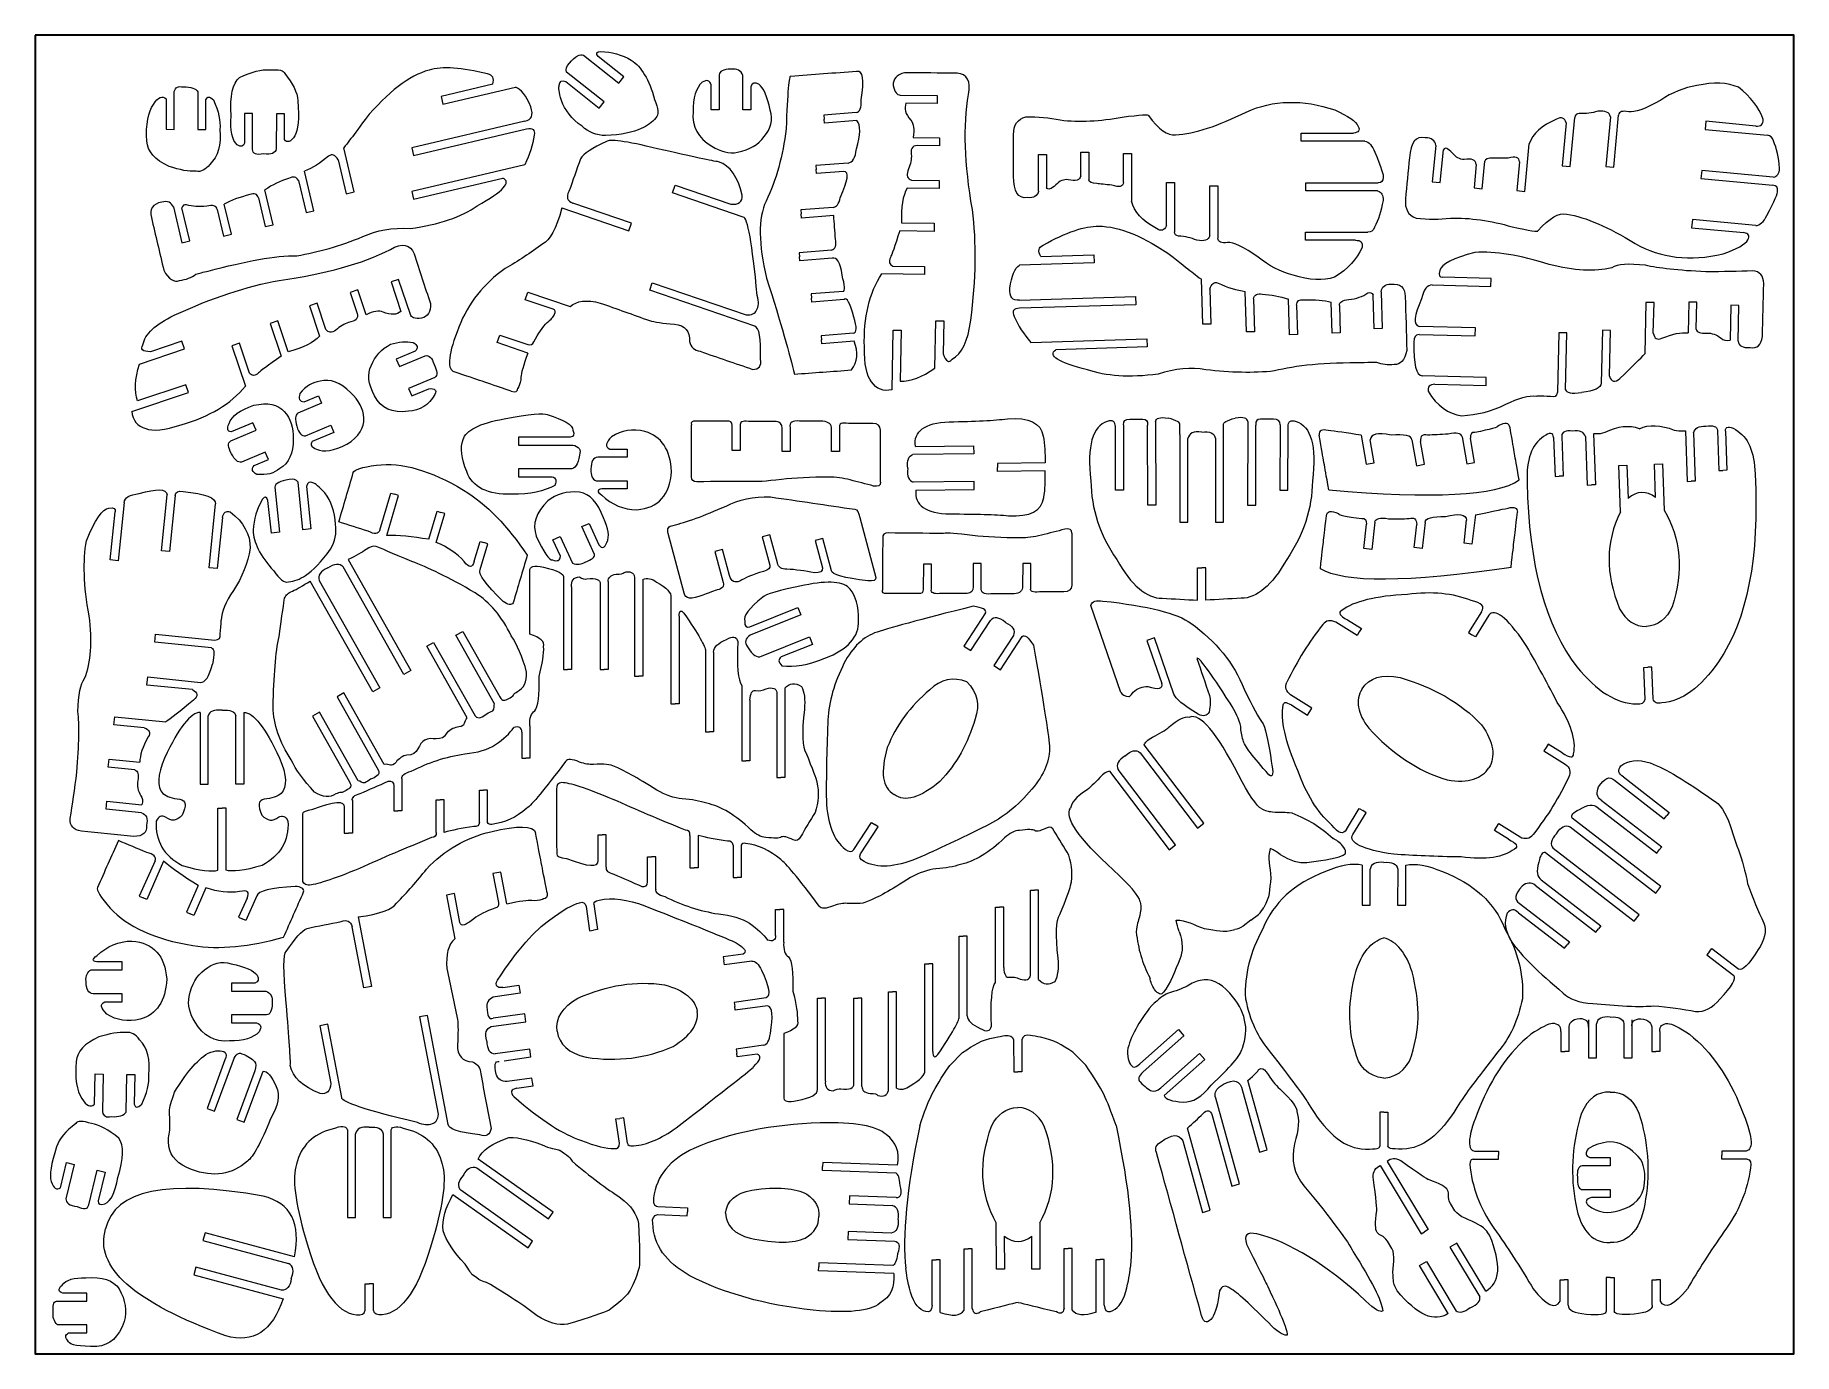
# Model space of a CAD drawing. Header units: inches. Extents: x -12 to 12, y -9 to 9.
import ezdxf

# ---------------------------------------------------------------- set-up
doc = ezdxf.new("R2010")
doc.units = ezdxf.units.IN
doc.header["$MEASUREMENT"] = 0
doc.layers.add('Layer 1', color=7, linetype='Continuous')
doc.layers.add('Layer 2', color=5, linetype='Continuous')

msp = doc.modelspace()

# ---------------------------------------------------------------- linework, layer by layer
at = {"layer": 'Layer 1', "lineweight": 9}
for points, knots in [([(-4.316, 8.708), (-4.353, 8.753), (-4.342, 8.776), (-4.284, 8.778), (-4.284, 8.778), (-4.134, 8.773), (-3.994, 8.733), (-3.865, 8.659), (-3.865, 8.659), (-3.728, 8.572), (-3.622, 8.393), (-3.547, 8.123), (-3.547, 8.123), (-3.493, 7.996), (-3.487, 7.912), (-3.531, 7.872), (-3.531, 7.872), (-3.579, 7.809), (-3.645, 7.76), (-3.728, 7.725), (-3.728, 7.725), (-3.839, 7.672), (-4.002, 7.64), (-4.216, 7.629), (-4.216, 7.629), (-4.338, 7.632), (-4.445, 7.675), (-4.537, 7.756), (-4.537, 7.756), (-4.678, 7.857), (-4.772, 7.975), (-4.819, 8.109), (-4.819, 8.109), (-4.852, 8.22), (-4.861, 8.29), (-4.847, 8.318), (-4.847, 8.318), (-4.844, 8.371), (-4.815, 8.387), (-4.76, 8.367)], [0, 0, 0, 0, 0.1, 0.1, 0.1, 0.1, 0.2, 0.2, 0.2, 0.2, 0.3, 0.3, 0.3, 0.3, 0.4, 0.4, 0.4, 0.4, 0.5, 0.5, 0.5, 0.5, 0.6, 0.6, 0.6, 0.6, 0.7, 0.7, 0.7, 0.7, 0.8, 0.8, 0.8, 0.8, 0.9, 0.9, 0.9, 0.9, 1, 1, 1, 1]), ([(-4.748, 8.497), (-4.765, 8.535), (-4.752, 8.575), (-4.71, 8.616), (-4.71, 8.616), (-4.629, 8.712), (-4.564, 8.749), (-4.516, 8.727)], [0, 0, 0, 0, 0.5, 0.5, 0.5, 0.5, 1, 1, 1, 1]), ([(-4.516, 8.727), (-4.516, 8.727), (-4.034, 8.343), (-4.034, 8.343), (-4.034, 8.343), (-4.034, 8.343), (-3.966, 8.429), (-3.966, 8.429), (-3.966, 8.429), (-3.966, 8.429), (-4.316, 8.708), (-4.316, 8.708)], [0, 0, 0, 0, 0.333333, 0.333333, 0.333333, 0.333333, 0.666667, 0.666667, 0.666667, 0.666667, 1, 1, 1, 1]), ([(-9.143, 7.525), (-9.156, 7.477), (-9.189, 7.471), (-9.243, 7.505), (-9.243, 7.505), (-9.314, 7.566), (-9.341, 7.697), (-9.326, 7.897), (-9.326, 7.897), (-9.344, 8.171), (-9.305, 8.346), (-9.211, 8.422), (-9.211, 8.422), (-9.046, 8.501), (-8.909, 8.536), (-8.802, 8.525), (-8.802, 8.525), (-8.674, 8.535), (-8.605, 8.519), (-8.595, 8.475), (-8.595, 8.475), (-8.483, 8.343), (-8.423, 8.22), (-8.415, 8.105), (-8.415, 8.105), (-8.397, 7.86), (-8.411, 7.7), (-8.456, 7.627), (-8.456, 7.627), (-8.512, 7.542), (-8.56, 7.524), (-8.599, 7.574)], [0, 0, 0, 0, 0.125, 0.125, 0.125, 0.125, 0.25, 0.25, 0.25, 0.25, 0.375, 0.375, 0.375, 0.375, 0.5, 0.5, 0.5, 0.5, 0.625, 0.625, 0.625, 0.625, 0.75, 0.75, 0.75, 0.75, 0.875, 0.875, 0.875, 0.875, 1, 1, 1, 1]), ([(-5.754, 8.33), (-5.733, 8.411), (-5.756, 8.457), (-5.825, 8.47), (-5.825, 8.47), (-6.178, 8.559), (-6.445, 8.576), (-6.625, 8.522), (-6.625, 8.522), (-6.896, 8.45), (-7.187, 8.227), (-7.498, 7.851), (-7.498, 7.851), (-7.594, 7.713), (-7.664, 7.618), (-7.71, 7.567), (-7.71, 7.567), (-7.732, 7.531), (-7.759, 7.496), (-7.79, 7.461)], [0, 0, 0, 0, 0.2, 0.2, 0.2, 0.2, 0.4, 0.4, 0.4, 0.4, 0.6, 0.6, 0.6, 0.6, 0.8, 0.8, 0.8, 0.8, 1, 1, 1, 1]), ([(-4.76, 8.367), (-4.76, 8.367), (-4.305, 8.004), (-4.305, 8.004), (-4.305, 8.004), (-4.305, 8.004), (-4.236, 8.09), (-4.236, 8.09), (-4.236, 8.09), (-4.236, 8.09), (-4.748, 8.497), (-4.748, 8.497)], [0, 0, 0, 0, 0.333333, 0.333333, 0.333333, 0.333333, 0.666667, 0.666667, 0.666667, 0.666667, 1, 1, 1, 1]), ([(-2.667, 8.46), (-2.667, 8.46), (-2.667, 7.982), (-2.667, 7.982), (-2.667, 7.982), (-2.667, 7.982), (-2.777, 7.982), (-2.777, 7.982), (-2.777, 7.982), (-2.777, 7.982), (-2.777, 8.322), (-2.777, 8.322)], [0, 0, 0, 0, 0.333333, 0.333333, 0.333333, 0.333333, 0.666667, 0.666667, 0.666667, 0.666667, 1, 1, 1, 1]), ([(-2.343, 8.45), (-2.366, 8.517), (-2.421, 8.545), (-2.506, 8.536), (-2.506, 8.536), (-2.609, 8.534), (-2.662, 8.508), (-2.667, 8.46)], [0, 0, 0, 0, 0.5, 0.5, 0.5, 0.5, 1, 1, 1, 1]), ([(-2.233, 8.3), (-2.233, 8.3), (-2.233, 7.982), (-2.233, 7.982), (-2.233, 7.982), (-2.233, 7.982), (-2.343, 7.982), (-2.343, 7.982), (-2.343, 7.982), (-2.343, 7.982), (-2.343, 8.45), (-2.343, 8.45)], [0, 0, 0, 0, 0.333333, 0.333333, 0.333333, 0.333333, 0.666667, 0.666667, 0.666667, 0.666667, 1, 1, 1, 1]), ([(-0.797, 7.943), (-0.744, 7.951), (-0.721, 8.009), (-0.727, 8.117), (-0.727, 8.117), (-0.683, 8.393), (-0.704, 8.522), (-0.79, 8.506), (-0.79, 8.506), (-1.09, 8.482), (-1.39, 8.458), (-1.691, 8.434), (-1.691, 8.434), (-1.713, 8.458), (-1.734, 8.22), (-1.752, 7.722), (-1.752, 7.722), (-1.795, 7.353), (-1.886, 7.024), (-2.026, 6.736), (-2.026, 6.736), (-2.134, 6.498), (-2.131, 6.148), (-2.019, 5.683), (-2.019, 5.683), (-1.823, 5.066), (-1.697, 4.629), (-1.639, 4.373), (-1.639, 4.373), (-1.38, 4.392), (-1.121, 4.411), (-0.861, 4.43), (-0.861, 4.43), (-0.777, 4.54), (-0.764, 4.67), (-0.824, 4.822)], [0, 0, 0, 0, 0.111111, 0.111111, 0.111111, 0.111111, 0.222222, 0.222222, 0.222222, 0.222222, 0.333333, 0.333333, 0.333333, 0.333333, 0.444444, 0.444444, 0.444444, 0.444444, 0.555556, 0.555556, 0.555556, 0.555556, 0.666667, 0.666667, 0.666667, 0.666667, 0.777778, 0.777778, 0.777778, 0.777778, 0.888889, 0.888889, 0.888889, 0.888889, 1, 1, 1, 1]), ([(0.392, 4.65), (0.428, 4.544), (0.469, 4.52), (0.514, 4.579), (0.514, 4.579), (0.646, 4.648), (0.731, 4.825), (0.769, 5.109), (0.769, 5.109), (0.841, 5.669), (0.848, 6.172), (0.79, 6.619), (0.79, 6.619), (0.682, 7.242), (0.664, 7.765), (0.735, 8.19), (0.735, 8.19), (0.773, 8.374), (0.721, 8.47), (0.58, 8.48), (0.58, 8.48), (0.341, 8.483), (0.102, 8.485), (-0.137, 8.488), (-0.137, 8.488), (-0.245, 8.458), (-0.296, 8.399), (-0.29, 8.313), (-0.29, 8.313), (-0.269, 8.221), (-0.238, 8.178), (-0.196, 8.183)], [0, 0, 0, 0, 0.125, 0.125, 0.125, 0.125, 0.25, 0.25, 0.25, 0.25, 0.375, 0.375, 0.375, 0.375, 0.5, 0.5, 0.5, 0.5, 0.625, 0.625, 0.625, 0.625, 0.75, 0.75, 0.75, 0.75, 0.875, 0.875, 0.875, 0.875, 1, 1, 1, 1]), ([(-9.669, 8.115), (-9.655, 8.167), (-9.621, 8.167), (-9.567, 8.115), (-9.567, 8.115), (-9.496, 7.962), (-9.467, 7.828), (-9.48, 7.711), (-9.48, 7.711), (-9.458, 7.506), (-9.504, 7.347), (-9.618, 7.235), (-9.618, 7.235), (-9.674, 7.16), (-9.736, 7.129), (-9.805, 7.142), (-9.805, 7.142), (-9.904, 7.137), (-10.027, 7.159), (-10.173, 7.209), (-10.173, 7.209), (-10.367, 7.3), (-10.468, 7.415), (-10.476, 7.552), (-10.476, 7.552), (-10.491, 7.784), (-10.46, 7.952), (-10.385, 8.054), (-10.385, 8.054), (-10.322, 8.155), (-10.264, 8.18), (-10.212, 8.13)], [0, 0, 0, 0, 0.125, 0.125, 0.125, 0.125, 0.25, 0.25, 0.25, 0.25, 0.375, 0.375, 0.375, 0.375, 0.5, 0.5, 0.5, 0.5, 0.625, 0.625, 0.625, 0.625, 0.75, 0.75, 0.75, 0.75, 0.875, 0.875, 0.875, 0.875, 1, 1, 1, 1]), ([(-10.212, 8.13), (-10.212, 8.13), (-10.214, 7.715), (-10.214, 7.715), (-10.214, 7.715), (-10.214, 7.715), (-10.104, 7.714), (-10.104, 7.714), (-10.104, 7.714), (-10.104, 7.714), (-10.102, 8.232), (-10.102, 8.232)], [0, 0, 0, 0, 0.333333, 0.333333, 0.333333, 0.333333, 0.666667, 0.666667, 0.666667, 0.666667, 1, 1, 1, 1]), ([(-10.102, 8.232), (-10.087, 8.288), (-10.046, 8.308), (-9.978, 8.293), (-9.978, 8.293), (-9.872, 8.296), (-9.805, 8.273), (-9.778, 8.225)], [0, 0, 0, 0, 0.5, 0.5, 0.5, 0.5, 1, 1, 1, 1]), ([(-9.778, 8.225), (-9.778, 8.225), (-9.78, 7.713), (-9.78, 7.713), (-9.78, 7.713), (-9.78, 7.713), (-9.67, 7.713), (-9.67, 7.713), (-9.67, 7.713), (-9.67, 7.713), (-9.669, 8.115), (-9.669, 8.115)], [0, 0, 0, 0, 0.333333, 0.333333, 0.333333, 0.333333, 0.666667, 0.666667, 0.666667, 0.666667, 1, 1, 1, 1]), ([(-5.754, 8.33), (-5.754, 8.33), (-6.46, 8.163), (-6.46, 8.163), (-6.46, 8.163), (-6.46, 8.163), (-6.435, 8.056), (-6.435, 8.056), (-6.435, 8.056), (-6.435, 8.056), (-5.444, 8.29), (-5.444, 8.29)], [0, 0, 0, 0, 0.333333, 0.333333, 0.333333, 0.333333, 0.666667, 0.666667, 0.666667, 0.666667, 1, 1, 1, 1]), ([(-2.777, 8.322), (-2.792, 8.385), (-2.832, 8.396), (-2.899, 8.357), (-2.899, 8.357), (-2.981, 8.279), (-3.022, 8.144), (-3.022, 7.953), (-3.022, 7.953), (-3.039, 7.752), (-2.953, 7.595), (-2.765, 7.484), (-2.765, 7.484), (-2.649, 7.41), (-2.532, 7.382), (-2.414, 7.401), (-2.414, 7.401), (-2.249, 7.437), (-2.129, 7.508), (-2.052, 7.615), (-2.052, 7.615), (-1.957, 7.724), (-1.929, 7.844), (-1.968, 7.976), (-1.968, 7.976), (-2.009, 8.166), (-2.061, 8.285), (-2.124, 8.331), (-2.124, 8.331), (-2.181, 8.36), (-2.217, 8.35), (-2.233, 8.3)], [0, 0, 0, 0, 0.125, 0.125, 0.125, 0.125, 0.25, 0.25, 0.25, 0.25, 0.375, 0.375, 0.375, 0.375, 0.5, 0.5, 0.5, 0.5, 0.625, 0.625, 0.625, 0.625, 0.75, 0.75, 0.75, 0.75, 0.875, 0.875, 0.875, 0.875, 1, 1, 1, 1]), ([(-0.196, 8.183), (-0.196, 8.183), (0.311, 8.175), (0.311, 8.175), (0.311, 8.175), (0.311, 8.175), (0.31, 8.065), (0.31, 8.065), (0.31, 8.065), (0.31, 8.065), (-0.116, 8.072), (-0.116, 8.072)], [0, 0, 0, 0, 0.333333, 0.333333, 0.333333, 0.333333, 0.666667, 0.666667, 0.666667, 0.666667, 1, 1, 1, 1]), ([(11.481, 7.76), (11.552, 7.751), (11.585, 7.782), (11.58, 7.85), (11.58, 7.85), (11.526, 8.014), (11.414, 8.16), (11.244, 8.288), (11.244, 8.288), (11.095, 8.355), (10.907, 8.363), (10.678, 8.312), (10.678, 8.312), (10.502, 8.285), (10.337, 8.218), (10.183, 8.112), (10.183, 8.112), (9.968, 7.992), (9.823, 7.939), (9.747, 7.955), (9.747, 7.955), (9.664, 7.972), (9.618, 7.956), (9.609, 7.908)], [0, 0, 0, 0, 0.166667, 0.166667, 0.166667, 0.166667, 0.333333, 0.333333, 0.333333, 0.333333, 0.5, 0.5, 0.5, 0.5, 0.666667, 0.666667, 0.666667, 0.666667, 0.833333, 0.833333, 0.833333, 0.833333, 1, 1, 1, 1]), ([(-9.033, 7.439), (-9.033, 7.439), (-9.032, 7.929), (-9.032, 7.929), (-9.032, 7.929), (-9.032, 7.929), (-9.142, 7.929), (-9.142, 7.929), (-9.142, 7.929), (-9.142, 7.929), (-9.143, 7.525), (-9.143, 7.525)], [0, 0, 0, 0, 0.333333, 0.333333, 0.333333, 0.333333, 0.666667, 0.666667, 0.666667, 0.666667, 1, 1, 1, 1]), ([(-8.599, 7.574), (-8.599, 7.574), (-8.598, 7.927), (-8.598, 7.927), (-8.598, 7.927), (-8.598, 7.927), (-8.708, 7.928), (-8.708, 7.928), (-8.708, 7.928), (-8.708, 7.928), (-8.71, 7.448), (-8.71, 7.448)], [0, 0, 0, 0, 0.333333, 0.333333, 0.333333, 0.333333, 0.666667, 0.666667, 0.666667, 0.666667, 1, 1, 1, 1]), ([(-0.797, 7.943), (-0.797, 7.943), (-1.238, 7.908), (-1.238, 7.908), (-1.238, 7.908), (-1.238, 7.908), (-1.234, 7.853), (-1.234, 7.853)], [0, 0, 0, 0, 0.5, 0.5, 0.5, 0.5, 1, 1, 1, 1]), ([(-0.116, 8.072), (-0.146, 8.004), (-0.125, 7.926), (-0.052, 7.838), (-0.052, 7.838), (-0.009, 7.792), (0.002, 7.714), (-0.019, 7.605)], [0, 0, 0, 0, 0.5, 0.5, 0.5, 0.5, 1, 1, 1, 1]), ([(1.693, 6.872), (1.679, 6.806), (1.628, 6.776), (1.54, 6.782), (1.54, 6.782), (1.414, 6.766), (1.351, 6.864), (1.351, 7.075), (1.351, 7.075), (1.351, 7.264), (1.351, 7.452), (1.351, 7.641), (1.351, 7.641), (1.352, 7.775), (1.408, 7.857), (1.519, 7.887), (1.519, 7.887), (1.687, 7.888), (1.843, 7.873), (1.986, 7.842), (1.986, 7.842), (2.251, 7.811), (2.534, 7.824), (2.836, 7.882), (2.836, 7.882), (3.083, 7.913), (3.202, 7.92), (3.192, 7.902), (3.192, 7.902), (3.331, 7.713), (3.455, 7.625), (3.564, 7.639), (3.564, 7.639), (3.823, 7.656), (4.144, 7.761), (4.528, 7.951)], [0, 0, 0, 0, 0.111111, 0.111111, 0.111111, 0.111111, 0.222222, 0.222222, 0.222222, 0.222222, 0.333333, 0.333333, 0.333333, 0.333333, 0.444444, 0.444444, 0.444444, 0.444444, 0.555556, 0.555556, 0.555556, 0.555556, 0.666667, 0.666667, 0.666667, 0.666667, 0.777778, 0.777778, 0.777778, 0.777778, 0.888889, 0.888889, 0.888889, 0.888889, 1, 1, 1, 1]), ([(4.528, 7.951), (4.895, 8.117), (5.298, 8.126), (5.737, 7.98), (5.737, 7.98), (5.92, 7.897), (6.026, 7.822), (6.056, 7.755), (6.056, 7.755), (6.081, 7.702), (6.06, 7.671), (5.993, 7.664)], [0, 0, 0, 0, 0.333333, 0.333333, 0.333333, 0.333333, 0.666667, 0.666667, 0.666667, 0.666667, 1, 1, 1, 1]), ([(9.497, 7.886), (9.485, 7.946), (9.428, 7.972), (9.324, 7.962), (9.324, 7.962), (9.246, 7.935), (9.161, 7.925), (9.072, 7.93), (9.072, 7.93), (9.035, 7.928), (9.015, 7.91), (9.011, 7.878)], [0, 0, 0, 0, 0.333333, 0.333333, 0.333333, 0.333333, 0.666667, 0.666667, 0.666667, 0.666667, 1, 1, 1, 1]), ([(-5.318, 7.828), (-5.318, 7.828), (-6.862, 7.463), (-6.862, 7.463), (-6.862, 7.463), (-6.862, 7.463), (-6.836, 7.356), (-6.836, 7.356), (-6.836, 7.356), (-6.836, 7.356), (-5.293, 7.721), (-5.293, 7.721)], [0, 0, 0, 0, 0.333333, 0.333333, 0.333333, 0.333333, 0.666667, 0.666667, 0.666667, 0.666667, 1, 1, 1, 1]), ([(-5.293, 7.721), (-5.21, 7.741), (-5.177, 7.711), (-5.191, 7.633), (-5.191, 7.633), (-5.21, 7.501), (-5.252, 7.368), (-5.318, 7.232)], [0, 0, 0, 0, 0.5, 0.5, 0.5, 0.5, 1, 1, 1, 1]), ([(-0.788, 7.833), (-0.788, 7.833), (-1.229, 7.798), (-1.229, 7.798), (-1.229, 7.798), (-1.229, 7.798), (-1.234, 7.853), (-1.234, 7.853)], [0, 0, 0, 0, 0.5, 0.5, 0.5, 0.5, 1, 1, 1, 1]), ([(-0.905, 7.255), (-0.844, 7.261), (-0.807, 7.325), (-0.792, 7.448), (-0.792, 7.448), (-0.734, 7.642), (-0.732, 7.771), (-0.788, 7.833)], [0, 0, 0, 0, 0.5, 0.5, 0.5, 0.5, 1, 1, 1, 1]), ([(8.893, 7.802), (8.873, 7.874), (8.829, 7.891), (8.761, 7.852), (8.761, 7.852), (8.558, 7.767), (8.434, 7.655), (8.39, 7.516)], [0, 0, 0, 0, 0.5, 0.5, 0.5, 0.5, 1, 1, 1, 1]), ([(8.893, 7.802), (8.893, 7.802), (8.838, 7.215), (8.838, 7.215), (8.838, 7.215), (8.838, 7.215), (8.947, 7.205), (8.947, 7.205), (8.947, 7.205), (8.947, 7.205), (9.011, 7.878), (9.011, 7.878)], [0, 0, 0, 0, 0.333333, 0.333333, 0.333333, 0.333333, 0.666667, 0.666667, 0.666667, 0.666667, 1, 1, 1, 1]), ([(9.497, 7.886), (9.497, 7.886), (9.433, 7.208), (9.433, 7.208), (9.433, 7.208), (9.433, 7.208), (9.542, 7.197), (9.542, 7.197), (9.542, 7.197), (9.542, 7.197), (9.609, 7.908), (9.609, 7.908)], [0, 0, 0, 0, 0.333333, 0.333333, 0.333333, 0.333333, 0.666667, 0.666667, 0.666667, 0.666667, 1, 1, 1, 1]), ([(11.481, 7.76), (11.481, 7.76), (10.801, 7.824), (10.801, 7.824), (10.801, 7.824), (10.801, 7.824), (10.791, 7.714), (10.791, 7.714), (10.791, 7.714), (10.791, 7.714), (11.641, 7.634), (11.641, 7.634)], [0, 0, 0, 0, 0.333333, 0.333333, 0.333333, 0.333333, 0.666667, 0.666667, 0.666667, 0.666667, 1, 1, 1, 1]), ([(-8.71, 7.448), (-8.72, 7.389), (-8.778, 7.366), (-8.882, 7.379), (-8.882, 7.379), (-8.982, 7.362), (-9.033, 7.382), (-9.033, 7.439)], [0, 0, 0, 0, 0.5, 0.5, 0.5, 0.5, 1, 1, 1, 1]), ([(-7.865, 7.298), (-7.865, 7.298), (-7.755, 6.835), (-7.755, 6.835), (-7.755, 6.835), (-7.755, 6.835), (-7.648, 6.86), (-7.648, 6.86), (-7.648, 6.86), (-7.648, 6.86), (-7.79, 7.461), (-7.79, 7.461)], [0, 0, 0, 0, 0.333333, 0.333333, 0.333333, 0.333333, 0.666667, 0.666667, 0.666667, 0.666667, 1, 1, 1, 1]), ([(-2.507, 6.692), (-2.399, 6.684), (-2.347, 6.725), (-2.35, 6.815), (-2.35, 6.815), (-2.409, 7.064), (-2.516, 7.216), (-2.673, 7.273), (-2.673, 7.273), (-2.748, 7.279), (-3.027, 7.338), (-3.507, 7.449), (-3.507, 7.449), (-3.942, 7.555), (-4.174, 7.588), (-4.202, 7.548), (-4.202, 7.548), (-4.398, 7.458), (-4.517, 7.379), (-4.557, 7.313), (-4.557, 7.313), (-4.61, 7.164), (-4.663, 7.014), (-4.716, 6.865), (-4.716, 6.865), (-4.757, 6.791), (-4.74, 6.738), (-4.664, 6.708)], [0, 0, 0, 0, 0.142857, 0.142857, 0.142857, 0.142857, 0.285714, 0.285714, 0.285714, 0.285714, 0.428571, 0.428571, 0.428571, 0.428571, 0.571429, 0.571429, 0.571429, 0.571429, 0.714286, 0.714286, 0.714286, 0.714286, 0.857143, 0.857143, 0.857143, 0.857143, 1, 1, 1, 1]), ([(0.038, 7.494), (-0.033, 7.491), (-0.06, 7.441), (-0.042, 7.345), (-0.042, 7.345), (-0.045, 7.283), (-0.061, 7.217), (-0.09, 7.149), (-0.09, 7.149), (-0.111, 7.082), (-0.095, 7.039), (-0.042, 7.021)], [0, 0, 0, 0, 0.333333, 0.333333, 0.333333, 0.333333, 0.666667, 0.666667, 0.666667, 0.666667, 1, 1, 1, 1]), ([(-0.019, 7.605), (-0.019, 7.605), (0.343, 7.599), (0.343, 7.599), (0.343, 7.599), (0.343, 7.599), (0.341, 7.489), (0.341, 7.489), (0.341, 7.489), (0.341, 7.489), (0.038, 7.494), (0.038, 7.494)], [0, 0, 0, 0, 0.333333, 0.333333, 0.333333, 0.333333, 0.666667, 0.666667, 0.666667, 0.666667, 1, 1, 1, 1]), ([(6.145, 7.554), (6.145, 7.554), (5.276, 7.554), (5.276, 7.554), (5.276, 7.554), (5.276, 7.554), (5.276, 7.664), (5.276, 7.664), (5.276, 7.664), (5.276, 7.664), (5.993, 7.664), (5.993, 7.664)], [0, 0, 0, 0, 0.333333, 0.333333, 0.333333, 0.333333, 0.666667, 0.666667, 0.666667, 0.666667, 1, 1, 1, 1]), ([(6.145, 7.554), (6.201, 7.543), (6.246, 7.492), (6.283, 7.403), (6.283, 7.403), (6.368, 7.196), (6.406, 7.08), (6.396, 7.056), (6.396, 7.056), (6.397, 7.007), (6.374, 6.983), (6.326, 6.983)], [0, 0, 0, 0, 0.333333, 0.333333, 0.333333, 0.333333, 0.666667, 0.666667, 0.666667, 0.666667, 1, 1, 1, 1]), ([(7.113, 7.496), (7.105, 7.563), (7.057, 7.598), (6.968, 7.6), (6.968, 7.6), (6.844, 7.628), (6.772, 7.536), (6.753, 7.326), (6.753, 7.326), (6.735, 7.138), (6.717, 6.95), (6.7, 6.763), (6.7, 6.763), (6.688, 6.629), (6.737, 6.542), (6.844, 6.502), (6.844, 6.502), (7.011, 6.485), (7.167, 6.485), (7.313, 6.503), (7.313, 6.503), (7.58, 6.509), (7.861, 6.469), (8.155, 6.384), (8.155, 6.384), (8.399, 6.329), (8.516, 6.311), (8.508, 6.33), (8.508, 6.33), (8.664, 6.506), (8.796, 6.581), (8.903, 6.557), (8.903, 6.557), (9.16, 6.515), (9.47, 6.382), (9.834, 6.156)], [0, 0, 0, 0, 0.111111, 0.111111, 0.111111, 0.111111, 0.222222, 0.222222, 0.222222, 0.222222, 0.333333, 0.333333, 0.333333, 0.333333, 0.444444, 0.444444, 0.444444, 0.444444, 0.555556, 0.555556, 0.555556, 0.555556, 0.666667, 0.666667, 0.666667, 0.666667, 0.777778, 0.777778, 0.777778, 0.777778, 0.888889, 0.888889, 0.888889, 0.888889, 1, 1, 1, 1]), ([(7.113, 7.496), (7.113, 7.496), (7.066, 6.997), (7.066, 6.997), (7.066, 6.997), (7.066, 6.997), (7.175, 6.987), (7.175, 6.987), (7.175, 6.987), (7.175, 6.987), (7.218, 7.437), (7.218, 7.437)], [0, 0, 0, 0, 0.333333, 0.333333, 0.333333, 0.333333, 0.666667, 0.666667, 0.666667, 0.666667, 1, 1, 1, 1]), ([(7.666, 7.236), (7.661, 7.296), (7.606, 7.319), (7.5, 7.305), (7.5, 7.305), (7.44, 7.301), (7.387, 7.33), (7.341, 7.39), (7.341, 7.39), (7.279, 7.459), (7.239, 7.474), (7.218, 7.437)], [0, 0, 0, 0, 0.333333, 0.333333, 0.333333, 0.333333, 0.666667, 0.666667, 0.666667, 0.666667, 1, 1, 1, 1]), ([(8.256, 7.271), (8.256, 7.271), (8.219, 6.878), (8.219, 6.878), (8.219, 6.878), (8.219, 6.878), (8.328, 6.867), (8.328, 6.867), (8.328, 6.867), (8.328, 6.867), (8.39, 7.516), (8.39, 7.516)], [0, 0, 0, 0, 0.333333, 0.333333, 0.333333, 0.333333, 0.666667, 0.666667, 0.666667, 0.666667, 1, 1, 1, 1]), ([(11.719, 7.062), (11.775, 7.072), (11.803, 7.113), (11.805, 7.184), (11.805, 7.184), (11.794, 7.33), (11.767, 7.454), (11.722, 7.559), (11.722, 7.559), (11.709, 7.606), (11.682, 7.631), (11.641, 7.634)], [0, 0, 0, 0, 0.333333, 0.333333, 0.333333, 0.333333, 0.666667, 0.666667, 0.666667, 0.666667, 1, 1, 1, 1]), ([(-7.865, 7.298), (-7.905, 7.364), (-7.949, 7.381), (-7.996, 7.35), (-7.996, 7.35), (-8.107, 7.256), (-8.216, 7.187), (-8.325, 7.142)], [0, 0, 0, 0, 0.5, 0.5, 0.5, 0.5, 1, 1, 1, 1]), ([(-5.318, 7.232), (-5.318, 7.232), (-6.862, 6.867), (-6.862, 6.867), (-6.862, 6.867), (-6.862, 6.867), (-6.836, 6.76), (-6.836, 6.76), (-6.836, 6.76), (-6.836, 6.76), (-5.62, 7.048), (-5.62, 7.048)], [0, 0, 0, 0, 0.333333, 0.333333, 0.333333, 0.333333, 0.666667, 0.666667, 0.666667, 0.666667, 1, 1, 1, 1]), ([(-0.905, 7.255), (-0.905, 7.255), (-1.346, 7.22), (-1.346, 7.22), (-1.346, 7.22), (-1.346, 7.22), (-1.341, 7.165), (-1.341, 7.165)], [0, 0, 0, 0, 0.5, 0.5, 0.5, 0.5, 1, 1, 1, 1]), ([(1.693, 6.872), (1.693, 6.872), (1.693, 7.373), (1.693, 7.373), (1.693, 7.373), (1.693, 7.373), (1.803, 7.373), (1.803, 7.373), (1.803, 7.373), (1.803, 7.373), (1.803, 6.921), (1.803, 6.921)], [0, 0, 0, 0, 0.333333, 0.333333, 0.333333, 0.333333, 0.666667, 0.666667, 0.666667, 0.666667, 1, 1, 1, 1]), ([(2.268, 7.079), (2.268, 7.079), (2.268, 7.403), (2.268, 7.403), (2.268, 7.403), (2.268, 7.403), (2.378, 7.403), (2.378, 7.403), (2.378, 7.403), (2.378, 7.403), (2.378, 7.024), (2.378, 7.024)], [0, 0, 0, 0, 0.333333, 0.333333, 0.333333, 0.333333, 0.666667, 0.666667, 0.666667, 0.666667, 1, 1, 1, 1]), ([(2.853, 6.989), (2.853, 6.989), (2.853, 7.384), (2.853, 7.384), (2.853, 7.384), (2.853, 7.384), (2.963, 7.384), (2.963, 7.384), (2.963, 7.384), (2.963, 7.384), (2.963, 6.732), (2.963, 6.732)], [0, 0, 0, 0, 0.333333, 0.333333, 0.333333, 0.333333, 0.666667, 0.666667, 0.666667, 0.666667, 1, 1, 1, 1]), ([(7.666, 7.236), (7.666, 7.236), (7.636, 6.914), (7.636, 6.914), (7.636, 6.914), (7.636, 6.914), (7.745, 6.903), (7.745, 6.903), (7.745, 6.903), (7.745, 6.903), (7.781, 7.281), (7.781, 7.281)], [0, 0, 0, 0, 0.333333, 0.333333, 0.333333, 0.333333, 0.666667, 0.666667, 0.666667, 0.666667, 1, 1, 1, 1]), ([(8.256, 7.271), (8.254, 7.33), (8.203, 7.348), (8.102, 7.323), (8.102, 7.323), (8.009, 7.323), (7.94, 7.322), (7.893, 7.32), (7.893, 7.32), (7.828, 7.323), (7.791, 7.31), (7.781, 7.281)], [0, 0, 0, 0, 0.333333, 0.333333, 0.333333, 0.333333, 0.666667, 0.666667, 0.666667, 0.666667, 1, 1, 1, 1]), ([(-10.114, 6.655), (-10.139, 6.718), (-10.191, 6.74), (-10.272, 6.721), (-10.272, 6.721), (-10.396, 6.698), (-10.444, 6.627), (-10.414, 6.509), (-10.414, 6.509), (-10.358, 6.269), (-10.301, 6.03), (-10.244, 5.79), (-10.244, 5.79), (-10.179, 5.668), (-10.107, 5.622), (-10.03, 5.65), (-10.03, 5.65), (-9.942, 5.663), (-9.867, 5.692), (-9.806, 5.736), (-9.806, 5.736), (-9.765, 5.751), (-9.709, 5.765), (-9.637, 5.779), (-9.637, 5.779), (-9.124, 5.919), (-8.721, 5.99), (-8.428, 5.99), (-8.428, 5.99), (-8.14, 6.036), (-7.84, 6.123), (-7.528, 6.25), (-7.528, 6.25), (-7.341, 6.339), (-7.126, 6.376), (-6.883, 6.36), (-6.883, 6.36), (-6.488, 6.416), (-6.183, 6.519), (-5.967, 6.671), (-5.967, 6.671), (-5.609, 6.869), (-5.494, 6.995), (-5.62, 7.048)], [0, 0, 0, 0, 0.090909, 0.090909, 0.090909, 0.090909, 0.181818, 0.181818, 0.181818, 0.181818, 0.272727, 0.272727, 0.272727, 0.272727, 0.363636, 0.363636, 0.363636, 0.363636, 0.454545, 0.454545, 0.454545, 0.454545, 0.545455, 0.545455, 0.545455, 0.545455, 0.636364, 0.636364, 0.636364, 0.636364, 0.727273, 0.727273, 0.727273, 0.727273, 0.818182, 0.818182, 0.818182, 0.818182, 0.909091, 0.909091, 0.909091, 0.909091, 1, 1, 1, 1]), ([(-8.408, 7.015), (-8.434, 7.066), (-8.478, 7.076), (-8.541, 7.044), (-8.541, 7.044), (-8.654, 7.009), (-8.762, 6.957), (-8.865, 6.888)], [0, 0, 0, 0, 0.5, 0.5, 0.5, 0.5, 1, 1, 1, 1]), ([(-8.408, 7.015), (-8.408, 7.015), (-8.304, 6.578), (-8.304, 6.578), (-8.304, 6.578), (-8.304, 6.578), (-8.197, 6.603), (-8.197, 6.603), (-8.197, 6.603), (-8.197, 6.603), (-8.325, 7.142), (-8.325, 7.142)], [0, 0, 0, 0, 0.333333, 0.333333, 0.333333, 0.333333, 0.666667, 0.666667, 0.666667, 0.666667, 1, 1, 1, 1]), ([(-0.964, 7.14), (-0.964, 7.14), (-1.337, 7.11), (-1.337, 7.11), (-1.337, 7.11), (-1.337, 7.11), (-1.341, 7.165), (-1.341, 7.165)], [0, 0, 0, 0, 0.5, 0.5, 0.5, 0.5, 1, 1, 1, 1]), ([(-1.111, 6.649), (-1.064, 6.654), (-1.032, 6.698), (-1.013, 6.781), (-1.013, 6.781), (-0.906, 7.019), (-0.889, 7.138), (-0.964, 7.14)], [0, 0, 0, 0, 0.5, 0.5, 0.5, 0.5, 1, 1, 1, 1]), ([(-0.042, 7.021), (-0.042, 7.021), (0.337, 7.015), (0.337, 7.015), (0.337, 7.015), (0.337, 7.015), (0.336, 6.905), (0.336, 6.905), (0.336, 6.905), (0.336, 6.905), (-0.101, 6.912), (-0.101, 6.912)], [0, 0, 0, 0, 0.333333, 0.333333, 0.333333, 0.333333, 0.666667, 0.666667, 0.666667, 0.666667, 1, 1, 1, 1]), ([(2.268, 7.079), (2.258, 7.02), (2.201, 7.002), (2.097, 7.026), (2.097, 7.026), (2.037, 7.035), (1.982, 7.012), (1.93, 6.956), (1.93, 6.956), (1.863, 6.894), (1.821, 6.882), (1.803, 6.921)], [0, 0, 0, 0, 0.333333, 0.333333, 0.333333, 0.333333, 0.666667, 0.666667, 0.666667, 0.666667, 1, 1, 1, 1]), ([(2.853, 6.989), (2.845, 6.93), (2.793, 6.918), (2.695, 6.952), (2.695, 6.952), (2.602, 6.961), (2.533, 6.968), (2.487, 6.974), (2.487, 6.974), (2.422, 6.977), (2.386, 6.994), (2.378, 7.024)], [0, 0, 0, 0, 0.333333, 0.333333, 0.333333, 0.333333, 0.666667, 0.666667, 0.666667, 0.666667, 1, 1, 1, 1]), ([(3.437, 6.4), (3.437, 6.4), (3.437, 6.99), (3.437, 6.99), (3.437, 6.99), (3.437, 6.99), (3.547, 6.99), (3.547, 6.99), (3.547, 6.99), (3.547, 6.99), (3.547, 6.314), (3.547, 6.314)], [0, 0, 0, 0, 0.333333, 0.333333, 0.333333, 0.333333, 0.666667, 0.666667, 0.666667, 0.666667, 1, 1, 1, 1]), ([(6.32, 6.873), (6.32, 6.873), (5.34, 6.873), (5.34, 6.873), (5.34, 6.873), (5.34, 6.873), (5.34, 6.983), (5.34, 6.983), (5.34, 6.983), (5.34, 6.983), (6.326, 6.983), (6.326, 6.983)], [0, 0, 0, 0, 0.333333, 0.333333, 0.333333, 0.333333, 0.666667, 0.666667, 0.666667, 0.666667, 1, 1, 1, 1]), ([(11.719, 7.062), (11.719, 7.062), (10.743, 7.153), (10.743, 7.153), (10.743, 7.153), (10.743, 7.153), (10.733, 7.044), (10.733, 7.044), (10.733, 7.044), (10.733, 7.044), (11.715, 6.952), (11.715, 6.952)], [0, 0, 0, 0, 0.333333, 0.333333, 0.333333, 0.333333, 0.666667, 0.666667, 0.666667, 0.666667, 1, 1, 1, 1]), ([(-8.953, 6.78), (-8.969, 6.834), (-9.008, 6.848), (-9.07, 6.823), (-9.07, 6.823), (-9.214, 6.788), (-9.331, 6.745), (-9.42, 6.695)], [0, 0, 0, 0, 0.5, 0.5, 0.5, 0.5, 1, 1, 1, 1]), ([(-8.953, 6.78), (-8.953, 6.78), (-8.86, 6.388), (-8.86, 6.388), (-8.86, 6.388), (-8.86, 6.388), (-8.753, 6.413), (-8.753, 6.413), (-8.753, 6.413), (-8.753, 6.413), (-8.865, 6.888), (-8.865, 6.888)], [0, 0, 0, 0, 0.333333, 0.333333, 0.333333, 0.333333, 0.666667, 0.666667, 0.666667, 0.666667, 1, 1, 1, 1]), ([(-2.337, 6.517), (-2.337, 6.517), (-3.302, 6.848), (-3.302, 6.848), (-3.302, 6.848), (-3.302, 6.848), (-3.267, 6.952), (-3.267, 6.952), (-3.267, 6.952), (-3.267, 6.952), (-2.507, 6.692), (-2.507, 6.692)], [0, 0, 0, 0, 0.333333, 0.333333, 0.333333, 0.333333, 0.666667, 0.666667, 0.666667, 0.666667, 1, 1, 1, 1]), ([(3.437, 6.4), (3.411, 6.33), (3.365, 6.318), (3.301, 6.363), (3.301, 6.363), (3.107, 6.467), (2.994, 6.59), (2.963, 6.732)], [0, 0, 0, 0, 0.5, 0.5, 0.5, 0.5, 1, 1, 1, 1]), ([(4.03, 6.261), (4.03, 6.261), (4.03, 6.942), (4.03, 6.942), (4.03, 6.942), (4.03, 6.942), (4.14, 6.942), (4.14, 6.942), (4.14, 6.942), (4.14, 6.942), (4.14, 6.228), (4.14, 6.228)], [0, 0, 0, 0, 0.333333, 0.333333, 0.333333, 0.333333, 0.666667, 0.666667, 0.666667, 0.666667, 1, 1, 1, 1]), ([(6.32, 6.873), (6.375, 6.857), (6.399, 6.814), (6.394, 6.743), (6.394, 6.743), (6.37, 6.599), (6.331, 6.477), (6.277, 6.378), (6.277, 6.378), (6.26, 6.332), (6.23, 6.309), (6.188, 6.31)], [0, 0, 0, 0, 0.333333, 0.333333, 0.333333, 0.333333, 0.666667, 0.666667, 0.666667, 0.666667, 1, 1, 1, 1]), ([(11.481, 6.4), (11.537, 6.406), (11.588, 6.452), (11.632, 6.537), (11.632, 6.537), (11.737, 6.735), (11.785, 6.847), (11.777, 6.872), (11.777, 6.872), (11.783, 6.921), (11.762, 6.947), (11.715, 6.952)], [0, 0, 0, 0, 0.333333, 0.333333, 0.333333, 0.333333, 0.666667, 0.666667, 0.666667, 0.666667, 1, 1, 1, 1]), ([(-10.114, 6.655), (-10.114, 6.655), (-9.998, 6.166), (-9.998, 6.166), (-9.998, 6.166), (-9.998, 6.166), (-9.891, 6.191), (-9.891, 6.191), (-9.891, 6.191), (-9.891, 6.191), (-9.998, 6.641), (-9.998, 6.641)], [0, 0, 0, 0, 0.333333, 0.333333, 0.333333, 0.333333, 0.666667, 0.666667, 0.666667, 0.666667, 1, 1, 1, 1]), ([(-9.515, 6.621), (-9.528, 6.67), (-9.576, 6.685), (-9.659, 6.667), (-9.659, 6.667), (-9.762, 6.652), (-9.854, 6.658), (-9.936, 6.686), (-9.936, 6.686), (-9.97, 6.691), (-9.99, 6.676), (-9.998, 6.641)], [0, 0, 0, 0, 0.333333, 0.333333, 0.333333, 0.333333, 0.666667, 0.666667, 0.666667, 0.666667, 1, 1, 1, 1]), ([(-9.515, 6.621), (-9.515, 6.621), (-9.429, 6.258), (-9.429, 6.258), (-9.429, 6.258), (-9.429, 6.258), (-9.322, 6.283), (-9.322, 6.283), (-9.322, 6.283), (-9.322, 6.283), (-9.42, 6.695), (-9.42, 6.695)], [0, 0, 0, 0, 0.333333, 0.333333, 0.333333, 0.333333, 0.666667, 0.666667, 0.666667, 0.666667, 1, 1, 1, 1]), ([(-4.812, 6.642), (-4.892, 6.355), (-4.979, 6.192), (-5.071, 6.152), (-5.071, 6.152), (-5.238, 6.028), (-5.41, 5.915), (-5.588, 5.813), (-5.588, 5.813), (-5.88, 5.608), (-6.09, 5.342), (-6.218, 5.016), (-6.218, 5.016), (-6.359, 4.658), (-6.385, 4.456), (-6.296, 4.411)], [0, 0, 0, 0, 0.25, 0.25, 0.25, 0.25, 0.5, 0.5, 0.5, 0.5, 0.75, 0.75, 0.75, 0.75, 1, 1, 1, 1]), ([(-4.812, 6.642), (-4.812, 6.642), (-3.897, 6.329), (-3.897, 6.329), (-3.897, 6.329), (-3.897, 6.329), (-3.861, 6.433), (-3.861, 6.433), (-3.861, 6.433), (-3.861, 6.433), (-4.664, 6.708), (-4.664, 6.708)], [0, 0, 0, 0, 0.333333, 0.333333, 0.333333, 0.333333, 0.666667, 0.666667, 0.666667, 0.666667, 1, 1, 1, 1]), ([(-2.298, 5.182), (-2.221, 5.178), (-2.173, 5.199), (-2.155, 5.245), (-2.155, 5.245), (-2.125, 5.293), (-2.123, 5.36), (-2.147, 5.445), (-2.147, 5.445), (-2.214, 6.159), (-2.277, 6.516), (-2.337, 6.517)], [0, 0, 0, 0, 0.333333, 0.333333, 0.333333, 0.333333, 0.666667, 0.666667, 0.666667, 0.666667, 1, 1, 1, 1]), ([(-1.111, 6.649), (-1.111, 6.649), (-1.552, 6.614), (-1.552, 6.614), (-1.552, 6.614), (-1.552, 6.614), (-1.548, 6.559), (-1.548, 6.559)], [0, 0, 0, 0, 0.5, 0.5, 0.5, 0.5, 1, 1, 1, 1]), ([(-1.102, 6.54), (-1.102, 6.54), (-1.543, 6.504), (-1.543, 6.504), (-1.543, 6.504), (-1.543, 6.504), (-1.548, 6.559), (-1.548, 6.559)], [0, 0, 0, 0, 0.5, 0.5, 0.5, 0.5, 1, 1, 1, 1]), ([(-1.133, 6.064), (-1.079, 6.082), (-1.061, 6.133), (-1.078, 6.217), (-1.078, 6.217), (-1.086, 6.324), (-1.094, 6.432), (-1.102, 6.54)], [0, 0, 0, 0, 0.5, 0.5, 0.5, 0.5, 1, 1, 1, 1]), ([(11.481, 6.4), (11.481, 6.4), (10.616, 6.482), (10.616, 6.482), (10.616, 6.482), (10.616, 6.482), (10.605, 6.372), (10.605, 6.372), (10.605, 6.372), (10.605, 6.372), (11.319, 6.305), (11.319, 6.305)], [0, 0, 0, 0, 0.333333, 0.333333, 0.333333, 0.333333, 0.666667, 0.666667, 0.666667, 0.666667, 1, 1, 1, 1]), ([(-0.202, 6.33), (-0.269, 6.116), (-0.311, 5.995), (-0.329, 5.967), (-0.329, 5.967), (-0.355, 5.906), (-0.343, 5.867), (-0.295, 5.848)], [0, 0, 0, 0, 0.5, 0.5, 0.5, 0.5, 1, 1, 1, 1]), ([(-0.178, 6.439), (-0.178, 6.439), (0.27, 6.432), (0.27, 6.432), (0.27, 6.432), (0.27, 6.432), (0.269, 6.322), (0.269, 6.322), (0.269, 6.322), (0.269, 6.322), (-0.202, 6.33), (-0.202, 6.33)], [0, 0, 0, 0, 0.333333, 0.333333, 0.333333, 0.333333, 0.666667, 0.666667, 0.666667, 0.666667, 1, 1, 1, 1]), ([(1.723, 5.98), (1.681, 6.052), (1.691, 6.103), (1.754, 6.133), (1.754, 6.133), (2.072, 6.311), (2.325, 6.397), (2.514, 6.392), (2.514, 6.392), (2.794, 6.393), (3.133, 6.253), (3.531, 5.971), (3.531, 5.971), (3.659, 5.863), (3.752, 5.79), (3.809, 5.752), (3.809, 5.752), (3.84, 5.723), (3.875, 5.696), (3.915, 5.67)], [0, 0, 0, 0, 0.2, 0.2, 0.2, 0.2, 0.4, 0.4, 0.4, 0.4, 0.6, 0.6, 0.6, 0.6, 0.8, 0.8, 0.8, 0.8, 1, 1, 1, 1]), ([(4.03, 6.261), (4.013, 6.201), (3.954, 6.181), (3.852, 6.201), (3.852, 6.201), (3.776, 6.235), (3.693, 6.253), (3.603, 6.257), (3.603, 6.257), (3.567, 6.262), (3.548, 6.281), (3.547, 6.314)], [0, 0, 0, 0, 0.333333, 0.333333, 0.333333, 0.333333, 0.666667, 0.666667, 0.666667, 0.666667, 1, 1, 1, 1]), ([(6.018, 6.2), (6.018, 6.2), (5.335, 6.2), (5.335, 6.2), (5.335, 6.2), (5.335, 6.2), (5.335, 6.31), (5.335, 6.31), (5.335, 6.31), (5.335, 6.31), (6.188, 6.31), (6.188, 6.31)], [0, 0, 0, 0, 0.333333, 0.333333, 0.333333, 0.333333, 0.666667, 0.666667, 0.666667, 0.666667, 1, 1, 1, 1]), ([(9.834, 6.156), (10.184, 5.957), (10.584, 5.909), (11.034, 6.014), (11.034, 6.014), (11.224, 6.08), (11.337, 6.144), (11.374, 6.208), (11.374, 6.208), (11.403, 6.259), (11.385, 6.291), (11.319, 6.305)], [0, 0, 0, 0, 0.333333, 0.333333, 0.333333, 0.333333, 0.666667, 0.666667, 0.666667, 0.666667, 1, 1, 1, 1]), ([(-10.425, 4.678), (-10.536, 4.68), (-10.571, 4.712), (-10.529, 4.773), (-10.529, 4.773), (-10.503, 4.92), (-10.36, 5.054), (-10.101, 5.176), (-10.101, 5.176), (-9.589, 5.414), (-9.111, 5.573), (-8.668, 5.653), (-8.668, 5.653), (-8.042, 5.739), (-7.537, 5.879), (-7.153, 6.076), (-7.153, 6.076), (-6.99, 6.167), (-6.882, 6.147), (-6.83, 6.016), (-6.83, 6.016), (-6.755, 5.789), (-6.681, 5.562), (-6.606, 5.335), (-6.606, 5.335), (-6.602, 5.223), (-6.642, 5.156), (-6.727, 5.136), (-6.727, 5.136), (-6.821, 5.128), (-6.871, 5.145), (-6.878, 5.186)], [0, 0, 0, 0, 0.125, 0.125, 0.125, 0.125, 0.25, 0.25, 0.25, 0.25, 0.375, 0.375, 0.375, 0.375, 0.5, 0.5, 0.5, 0.5, 0.625, 0.625, 0.625, 0.625, 0.75, 0.75, 0.75, 0.75, 0.875, 0.875, 0.875, 0.875, 1, 1, 1, 1]), ([(-1.133, 6.064), (-1.133, 6.064), (-1.574, 6.028), (-1.574, 6.028), (-1.574, 6.028), (-1.574, 6.028), (-1.57, 5.973), (-1.57, 5.973)], [0, 0, 0, 0, 0.5, 0.5, 0.5, 0.5, 1, 1, 1, 1]), ([(1.723, 5.98), (1.723, 5.98), (2.447, 6.002), (2.447, 6.002), (2.447, 6.002), (2.447, 6.002), (2.451, 5.892), (2.451, 5.892), (2.451, 5.892), (2.451, 5.892), (1.433, 5.861), (1.433, 5.861)], [0, 0, 0, 0, 0.333333, 0.333333, 0.333333, 0.333333, 0.666667, 0.666667, 0.666667, 0.666667, 1, 1, 1, 1]), ([(6.018, 6.2), (6.089, 6.202), (6.119, 6.169), (6.108, 6.101), (6.108, 6.101), (6.039, 5.943), (5.914, 5.808), (5.732, 5.697), (5.732, 5.697), (5.578, 5.643), (5.39, 5.653), (5.167, 5.725), (5.167, 5.725), (4.994, 5.769), (4.835, 5.851), (4.692, 5.971), (4.692, 5.971), (4.489, 6.111), (4.35, 6.177), (4.273, 6.168), (4.273, 6.168), (4.188, 6.159), (4.144, 6.179), (4.14, 6.228)], [0, 0, 0, 0, 0.166667, 0.166667, 0.166667, 0.166667, 0.333333, 0.333333, 0.333333, 0.333333, 0.5, 0.5, 0.5, 0.5, 0.666667, 0.666667, 0.666667, 0.666667, 0.833333, 0.833333, 0.833333, 0.833333, 1, 1, 1, 1]), ([(10.798, 5.769), (10.423, 5.788), (10.149, 5.818), (9.976, 5.859), (9.976, 5.859), (9.747, 5.885), (9.594, 5.874), (9.516, 5.825), (9.516, 5.825), (9.287, 5.768), (9.002, 5.783), (8.661, 5.87), (8.661, 5.87), (8.259, 5.998), (7.922, 6.052), (7.648, 6.034), (7.648, 6.034), (7.351, 5.958), (7.191, 5.876), (7.167, 5.788), (7.167, 5.788), (7.148, 5.724), (7.162, 5.693), (7.208, 5.697)], [0, 0, 0, 0, 0.166667, 0.166667, 0.166667, 0.166667, 0.333333, 0.333333, 0.333333, 0.333333, 0.5, 0.5, 0.5, 0.5, 0.666667, 0.666667, 0.666667, 0.666667, 0.833333, 0.833333, 0.833333, 0.833333, 1, 1, 1, 1]), ([(-1.124, 5.954), (-1.124, 5.954), (-1.565, 5.919), (-1.565, 5.919), (-1.565, 5.919), (-1.565, 5.919), (-1.57, 5.973), (-1.57, 5.973)], [0, 0, 0, 0, 0.5, 0.5, 0.5, 0.5, 1, 1, 1, 1]), ([(-0.971, 5.502), (-0.946, 5.509), (-0.952, 5.583), (-0.988, 5.725), (-0.988, 5.725), (-1.012, 5.9), (-1.057, 5.976), (-1.124, 5.954)], [0, 0, 0, 0, 0.5, 0.5, 0.5, 0.5, 1, 1, 1, 1]), ([(-0.295, 5.848), (-0.295, 5.848), (0.137, 5.841), (0.137, 5.841), (0.137, 5.841), (0.137, 5.841), (0.135, 5.731), (0.135, 5.731), (0.135, 5.731), (0.135, 5.731), (-0.448, 5.741), (-0.448, 5.741)], [0, 0, 0, 0, 0.333333, 0.333333, 0.333333, 0.333333, 0.666667, 0.666667, 0.666667, 0.666667, 1, 1, 1, 1]), ([(11.239, 4.824), (11.247, 4.759), (11.302, 4.729), (11.403, 4.736), (11.403, 4.736), (11.498, 4.716), (11.554, 4.767), (11.571, 4.889), (11.571, 4.889), (11.577, 5.129), (11.583, 5.369), (11.589, 5.609), (11.589, 5.609), (11.588, 5.717), (11.538, 5.775), (11.437, 5.783), (11.437, 5.783), (11.246, 5.775), (11.033, 5.77), (10.798, 5.769)], [0, 0, 0, 0, 0.2, 0.2, 0.2, 0.2, 0.4, 0.4, 0.4, 0.4, 0.6, 0.6, 0.6, 0.6, 0.8, 0.8, 0.8, 0.8, 1, 1, 1, 1]), ([(-7.483, 5.181), (-7.483, 5.181), (-7.598, 5.523), (-7.598, 5.523), (-7.598, 5.523), (-7.598, 5.523), (-7.702, 5.488), (-7.702, 5.488), (-7.702, 5.488), (-7.702, 5.488), (-7.606, 5.201), (-7.606, 5.201)], [0, 0, 0, 0, 0.333333, 0.333333, 0.333333, 0.333333, 0.666667, 0.666667, 0.666667, 0.666667, 1, 1, 1, 1]), ([(-6.878, 5.186), (-6.878, 5.186), (-7.04, 5.667), (-7.04, 5.667), (-7.04, 5.667), (-7.04, 5.667), (-7.144, 5.632), (-7.144, 5.632), (-7.144, 5.632), (-7.144, 5.632), (-7.009, 5.229), (-7.009, 5.229)], [0, 0, 0, 0, 0.333333, 0.333333, 0.333333, 0.333333, 0.666667, 0.666667, 0.666667, 0.666667, 1, 1, 1, 1]), ([(-2.18, 5.026), (-2.18, 5.026), (-3.614, 5.517), (-3.614, 5.517), (-3.614, 5.517), (-3.614, 5.517), (-3.578, 5.621), (-3.578, 5.621), (-3.578, 5.621), (-3.578, 5.621), (-2.298, 5.182), (-2.298, 5.182)], [0, 0, 0, 0, 0.333333, 0.333333, 0.333333, 0.333333, 0.666667, 0.666667, 0.666667, 0.666667, 1, 1, 1, 1]), ([(-0.306, 4.159), (-0.425, 4.133), (-0.519, 4.169), (-0.587, 4.269), (-0.587, 4.269), (-0.654, 4.349), (-0.686, 4.508), (-0.684, 4.745), (-0.684, 4.745), (-0.695, 5.149), (-0.617, 5.481), (-0.448, 5.741)], [0, 0, 0, 0, 0.333333, 0.333333, 0.333333, 0.333333, 0.666667, 0.666667, 0.666667, 0.666667, 1, 1, 1, 1]), ([(6.368, 5.498), (6.376, 5.565), (6.421, 5.6), (6.503, 5.602), (6.503, 5.602), (6.629, 5.612), (6.694, 5.556), (6.696, 5.435), (6.696, 5.435), (6.704, 5.188), (6.711, 4.942), (6.719, 4.696), (6.719, 4.696), (6.687, 4.562), (6.63, 4.498), (6.548, 4.505), (6.548, 4.505), (6.46, 4.495), (6.38, 4.503), (6.309, 4.53), (6.309, 4.53), (6.267, 4.534), (6.209, 4.533), (6.135, 4.527), (6.135, 4.527), (5.603, 4.529), (5.196, 4.492), (4.913, 4.416), (4.913, 4.416), (4.623, 4.386), (4.311, 4.392), (3.976, 4.433), (3.976, 4.433), (3.773, 4.471), (3.556, 4.45), (3.325, 4.372), (3.325, 4.372), (2.929, 4.323), (2.608, 4.343), (2.36, 4.433), (2.36, 4.433), (1.963, 4.532), (1.818, 4.623), (1.927, 4.707)], [0, 0, 0, 0, 0.090909, 0.090909, 0.090909, 0.090909, 0.181818, 0.181818, 0.181818, 0.181818, 0.272727, 0.272727, 0.272727, 0.272727, 0.363636, 0.363636, 0.363636, 0.363636, 0.454545, 0.454545, 0.454545, 0.454545, 0.545455, 0.545455, 0.545455, 0.545455, 0.636364, 0.636364, 0.636364, 0.636364, 0.727273, 0.727273, 0.727273, 0.727273, 0.818182, 0.818182, 0.818182, 0.818182, 0.909091, 0.909091, 0.909091, 0.909091, 1, 1, 1, 1]), ([(4.029, 5.533), (4.029, 5.533), (4.044, 5.057), (4.044, 5.057), (4.044, 5.057), (4.044, 5.057), (3.934, 5.053), (3.934, 5.053), (3.934, 5.053), (3.934, 5.053), (3.915, 5.67), (3.915, 5.67)], [0, 0, 0, 0, 0.333333, 0.333333, 0.333333, 0.333333, 0.666667, 0.666667, 0.666667, 0.666667, 1, 1, 1, 1]), ([(4.029, 5.533), (4.051, 5.607), (4.089, 5.635), (4.142, 5.617), (4.142, 5.617), (4.273, 5.555), (4.397, 5.517), (4.514, 5.502)], [0, 0, 0, 0, 0.5, 0.5, 0.5, 0.5, 1, 1, 1, 1]), ([(7.066, 5.59), (6.998, 5.592), (6.949, 5.53), (6.919, 5.403), (6.919, 5.403), (6.817, 5.171), (6.806, 5.044), (6.887, 5.023)], [0, 0, 0, 0, 0.5, 0.5, 0.5, 0.5, 1, 1, 1, 1]), ([(7.066, 5.59), (7.066, 5.59), (7.866, 5.571), (7.866, 5.571), (7.866, 5.571), (7.866, 5.571), (7.868, 5.68), (7.868, 5.68), (7.868, 5.68), (7.868, 5.68), (7.208, 5.697), (7.208, 5.697)], [0, 0, 0, 0, 0.333333, 0.333333, 0.333333, 0.333333, 0.666667, 0.666667, 0.666667, 0.666667, 1, 1, 1, 1]), ([(-8.032, 4.982), (-8.032, 4.982), (-8.153, 5.341), (-8.153, 5.341), (-8.153, 5.341), (-8.153, 5.341), (-8.258, 5.306), (-8.258, 5.306), (-8.258, 5.306), (-8.258, 5.306), (-8.119, 4.892), (-8.119, 4.892)], [0, 0, 0, 0, 0.333333, 0.333333, 0.333333, 0.333333, 0.666667, 0.666667, 0.666667, 0.666667, 1, 1, 1, 1]), ([(-4.931, 5.259), (-4.931, 5.259), (-5.312, 5.389), (-5.312, 5.389), (-5.312, 5.389), (-5.312, 5.389), (-5.276, 5.493), (-5.276, 5.493), (-5.276, 5.493), (-5.276, 5.493), (-4.701, 5.296), (-4.701, 5.296)], [0, 0, 0, 0, 0.333333, 0.333333, 0.333333, 0.333333, 0.666667, 0.666667, 0.666667, 0.666667, 1, 1, 1, 1]), ([(-4.701, 5.296), (-4.61, 5.374), (-4.472, 5.391), (-4.288, 5.344), (-4.288, 5.344), (-4.064, 5.264), (-3.84, 5.184), (-3.617, 5.104)], [0, 0, 0, 0, 0.5, 0.5, 0.5, 0.5, 1, 1, 1, 1]), ([(-0.971, 5.502), (-0.971, 5.502), (-1.412, 5.467), (-1.412, 5.467), (-1.412, 5.467), (-1.412, 5.467), (-1.407, 5.412), (-1.407, 5.412)], [0, 0, 0, 0, 0.5, 0.5, 0.5, 0.5, 1, 1, 1, 1]), ([(-0.962, 5.392), (-0.962, 5.392), (-1.403, 5.357), (-1.403, 5.357), (-1.403, 5.357), (-1.403, 5.357), (-1.407, 5.412), (-1.407, 5.412)], [0, 0, 0, 0, 0.5, 0.5, 0.5, 0.5, 1, 1, 1, 1]), ([(-0.833, 4.932), (-0.786, 4.942), (-0.784, 5.015), (-0.828, 5.152), (-0.828, 5.152), (-0.878, 5.345), (-0.923, 5.425), (-0.962, 5.392)], [0, 0, 0, 0, 0.5, 0.5, 0.5, 0.5, 1, 1, 1, 1]), ([(1.432, 5.382), (1.432, 5.382), (3.018, 5.431), (3.018, 5.431), (3.018, 5.431), (3.018, 5.431), (3.021, 5.321), (3.021, 5.321), (3.021, 5.321), (3.021, 5.321), (1.435, 5.272), (1.435, 5.272)], [0, 0, 0, 0, 0.333333, 0.333333, 0.333333, 0.333333, 0.666667, 0.666667, 0.666667, 0.666667, 1, 1, 1, 1]), ([(4.627, 5.4), (4.627, 5.4), (4.641, 4.952), (4.641, 4.952), (4.641, 4.952), (4.641, 4.952), (4.531, 4.949), (4.531, 4.949), (4.531, 4.949), (4.531, 4.949), (4.514, 5.502), (4.514, 5.502)], [0, 0, 0, 0, 0.333333, 0.333333, 0.333333, 0.333333, 0.666667, 0.666667, 0.666667, 0.666667, 1, 1, 1, 1]), ([(4.627, 5.4), (4.638, 5.457), (4.679, 5.478), (4.748, 5.463), (4.748, 5.463), (4.866, 5.46), (4.984, 5.437), (5.102, 5.397)], [0, 0, 0, 0, 0.5, 0.5, 0.5, 0.5, 1, 1, 1, 1]), ([(5.214, 5.316), (5.214, 5.316), (5.227, 4.913), (5.227, 4.913), (5.227, 4.913), (5.227, 4.913), (5.117, 4.91), (5.117, 4.91), (5.117, 4.91), (5.117, 4.91), (5.102, 5.397), (5.102, 5.397)], [0, 0, 0, 0, 0.333333, 0.333333, 0.333333, 0.333333, 0.666667, 0.666667, 0.666667, 0.666667, 1, 1, 1, 1]), ([(5.214, 5.316), (5.216, 5.372), (5.25, 5.396), (5.316, 5.387), (5.316, 5.387), (5.465, 5.391), (5.588, 5.381), (5.687, 5.356)], [0, 0, 0, 0, 0.5, 0.5, 0.5, 0.5, 1, 1, 1, 1]), ([(5.799, 5.309), (5.799, 5.309), (5.81, 4.936), (5.81, 4.936), (5.81, 4.936), (5.81, 4.936), (5.7, 4.932), (5.7, 4.932), (5.7, 4.932), (5.7, 4.932), (5.687, 5.356), (5.687, 5.356)], [0, 0, 0, 0, 0.333333, 0.333333, 0.333333, 0.333333, 0.666667, 0.666667, 0.666667, 0.666667, 1, 1, 1, 1]), ([(5.799, 5.309), (5.798, 5.359), (5.84, 5.386), (5.925, 5.39), (5.925, 5.39), (6.029, 5.403), (6.116, 5.433), (6.188, 5.481), (6.188, 5.481), (6.219, 5.495), (6.243, 5.485), (6.26, 5.453)], [0, 0, 0, 0, 0.333333, 0.333333, 0.333333, 0.333333, 0.666667, 0.666667, 0.666667, 0.666667, 1, 1, 1, 1]), ([(6.368, 5.498), (6.368, 5.498), (6.384, 4.995), (6.384, 4.995), (6.384, 4.995), (6.384, 4.995), (6.274, 4.991), (6.274, 4.991), (6.274, 4.991), (6.274, 4.991), (6.26, 5.453), (6.26, 5.453)], [0, 0, 0, 0, 0.333333, 0.333333, 0.333333, 0.333333, 0.666667, 0.666667, 0.666667, 0.666667, 1, 1, 1, 1]), ([(10.082, 4.934), (10.082, 4.934), (10.092, 5.35), (10.092, 5.35), (10.092, 5.35), (10.092, 5.35), (9.982, 5.353), (9.982, 5.353), (9.982, 5.353), (9.982, 5.353), (9.965, 4.652), (9.965, 4.652)], [0, 0, 0, 0, 0.333333, 0.333333, 0.333333, 0.333333, 0.666667, 0.666667, 0.666667, 0.666667, 1, 1, 1, 1]), ([(10.668, 4.989), (10.668, 4.989), (10.677, 5.355), (10.677, 5.355), (10.677, 5.355), (10.677, 5.355), (10.567, 5.357), (10.567, 5.357), (10.567, 5.357), (10.567, 5.357), (10.557, 4.935), (10.557, 4.935)], [0, 0, 0, 0, 0.333333, 0.333333, 0.333333, 0.333333, 0.666667, 0.666667, 0.666667, 0.666667, 1, 1, 1, 1]), ([(11.239, 4.824), (11.239, 4.824), (11.251, 5.311), (11.251, 5.311), (11.251, 5.311), (11.251, 5.311), (11.141, 5.314), (11.141, 5.314), (11.141, 5.314), (11.141, 5.314), (11.129, 4.835), (11.129, 4.835)], [0, 0, 0, 0, 0.333333, 0.333333, 0.333333, 0.333333, 0.666667, 0.666667, 0.666667, 0.666667, 1, 1, 1, 1]), ([(-8.546, 4.676), (-8.546, 4.676), (-8.689, 5.101), (-8.689, 5.101), (-8.689, 5.101), (-8.689, 5.101), (-8.793, 5.066), (-8.793, 5.066), (-8.793, 5.066), (-8.793, 5.066), (-8.643, 4.62), (-8.643, 4.62)], [0, 0, 0, 0, 0.333333, 0.333333, 0.333333, 0.333333, 0.666667, 0.666667, 0.666667, 0.666667, 1, 1, 1, 1]), ([(-7.606, 5.201), (-7.587, 5.132), (-7.627, 5.092), (-7.724, 5.08), (-7.724, 5.08), (-7.783, 5.057), (-7.84, 5.022), (-7.896, 4.974), (-7.896, 4.974), (-7.954, 4.934), (-8, 4.936), (-8.032, 4.982)], [0, 0, 0, 0, 0.333333, 0.333333, 0.333333, 0.333333, 0.666667, 0.666667, 0.666667, 0.666667, 1, 1, 1, 1]), ([(-7.009, 5.229), (-7.064, 5.18), (-7.145, 5.176), (-7.251, 5.219), (-7.251, 5.219), (-7.308, 5.246), (-7.385, 5.233), (-7.483, 5.181)], [0, 0, 0, 0, 0.5, 0.5, 0.5, 0.5, 1, 1, 1, 1]), ([(-5.277, 4.777), (-5.237, 4.763), (-5.208, 4.775), (-5.193, 4.815), (-5.193, 4.815), (-5.133, 4.927), (-5.073, 5.015), (-5.011, 5.078), (-5.011, 5.078), (-4.959, 5.121), (-4.926, 5.159), (-4.912, 5.19), (-4.912, 5.19), (-4.895, 5.225), (-4.902, 5.248), (-4.931, 5.259)], [0, 0, 0, 0, 0.25, 0.25, 0.25, 0.25, 0.5, 0.5, 0.5, 0.5, 0.75, 0.75, 0.75, 0.75, 1, 1, 1, 1]), ([(-3.617, 5.104), (-3.547, 5.084), (-3.433, 5.068), (-3.276, 5.055), (-3.276, 5.055), (-3.129, 5.038), (-3.06, 4.959), (-3.071, 4.819), (-3.071, 4.819), (-3.051, 4.744), (-3.003, 4.699), (-2.926, 4.685), (-2.926, 4.685), (-2.687, 4.602), (-2.448, 4.52), (-2.209, 4.438), (-2.209, 4.438), (-2.12, 4.439), (-2.084, 4.486), (-2.101, 4.578), (-2.101, 4.578), (-2.093, 4.866), (-2.119, 5.015), (-2.18, 5.026)], [0, 0, 0, 0, 0.166667, 0.166667, 0.166667, 0.166667, 0.333333, 0.333333, 0.333333, 0.333333, 0.5, 0.5, 0.5, 0.5, 0.666667, 0.666667, 0.666667, 0.666667, 0.833333, 0.833333, 0.833333, 0.833333, 1, 1, 1, 1]), ([(0.279, 4.455), (0.279, 4.455), (0.29, 5.102), (0.29, 5.102), (0.29, 5.102), (0.29, 5.102), (0.4, 5.1), (0.4, 5.1), (0.4, 5.1), (0.4, 5.1), (0.392, 4.65), (0.392, 4.65)], [0, 0, 0, 0, 0.333333, 0.333333, 0.333333, 0.333333, 0.666667, 0.666667, 0.666667, 0.666667, 1, 1, 1, 1]), ([(1.435, 5.272), (1.351, 5.269), (1.326, 5.232), (1.36, 5.16), (1.36, 5.16), (1.412, 5.038), (1.488, 4.92), (1.587, 4.806)], [0, 0, 0, 0, 0.5, 0.5, 0.5, 0.5, 1, 1, 1, 1]), ([(-10.576, 4.511), (-10.576, 4.511), (-9.962, 4.717), (-9.962, 4.717), (-9.962, 4.717), (-9.962, 4.717), (-9.997, 4.822), (-9.997, 4.822), (-9.997, 4.822), (-9.997, 4.822), (-10.425, 4.678), (-10.425, 4.678)], [0, 0, 0, 0, 0.333333, 0.333333, 0.333333, 0.333333, 0.666667, 0.666667, 0.666667, 0.666667, 1, 1, 1, 1]), ([(-6.628, 4.174), (-6.544, 4.183), (-6.516, 4.156), (-6.545, 4.094), (-6.545, 4.094), (-6.629, 3.95), (-6.749, 3.874), (-6.906, 3.867), (-6.906, 3.867), (-7.126, 3.836), (-7.281, 3.905), (-7.369, 4.075), (-7.369, 4.075), (-7.457, 4.24), (-7.472, 4.377), (-7.413, 4.487), (-7.413, 4.487), (-7.361, 4.621), (-7.273, 4.718), (-7.149, 4.781), (-7.149, 4.781), (-7.038, 4.815), (-6.935, 4.823), (-6.841, 4.805), (-6.841, 4.805), (-6.78, 4.77), (-6.771, 4.73), (-6.815, 4.685)], [0, 0, 0, 0, 0.142857, 0.142857, 0.142857, 0.142857, 0.285714, 0.285714, 0.285714, 0.285714, 0.428571, 0.428571, 0.428571, 0.428571, 0.571429, 0.571429, 0.571429, 0.571429, 0.714286, 0.714286, 0.714286, 0.714286, 0.857143, 0.857143, 0.857143, 0.857143, 1, 1, 1, 1]), ([(-5.275, 4.66), (-5.275, 4.66), (-5.693, 4.803), (-5.693, 4.803), (-5.693, 4.803), (-5.693, 4.803), (-5.658, 4.907), (-5.658, 4.907), (-5.658, 4.907), (-5.658, 4.907), (-5.277, 4.777), (-5.277, 4.777)], [0, 0, 0, 0, 0.333333, 0.333333, 0.333333, 0.333333, 0.666667, 0.666667, 0.666667, 0.666667, 1, 1, 1, 1]), ([(-0.833, 4.932), (-0.833, 4.932), (-1.274, 4.896), (-1.274, 4.896), (-1.274, 4.896), (-1.274, 4.896), (-1.27, 4.841), (-1.27, 4.841)], [0, 0, 0, 0, 0.5, 0.5, 0.5, 0.5, 1, 1, 1, 1]), ([(-0.824, 4.822), (-0.824, 4.822), (-1.265, 4.786), (-1.265, 4.786), (-1.265, 4.786), (-1.265, 4.786), (-1.27, 4.841), (-1.27, 4.841)], [0, 0, 0, 0, 0.5, 0.5, 0.5, 0.5, 1, 1, 1, 1]), ([(-0.306, 4.159), (-0.306, 4.159), (-0.292, 4.975), (-0.292, 4.975), (-0.292, 4.975), (-0.292, 4.975), (-0.182, 4.973), (-0.182, 4.973), (-0.182, 4.973), (-0.182, 4.973), (-0.194, 4.276), (-0.194, 4.276)], [0, 0, 0, 0, 0.333333, 0.333333, 0.333333, 0.333333, 0.666667, 0.666667, 0.666667, 0.666667, 1, 1, 1, 1]), ([(1.587, 4.806), (1.587, 4.806), (3.172, 4.856), (3.172, 4.856), (3.172, 4.856), (3.172, 4.856), (3.176, 4.746), (3.176, 4.746), (3.176, 4.746), (3.176, 4.746), (1.927, 4.707), (1.927, 4.707)], [0, 0, 0, 0, 0.333333, 0.333333, 0.333333, 0.333333, 0.666667, 0.666667, 0.666667, 0.666667, 1, 1, 1, 1]), ([(6.885, 4.913), (6.835, 4.914), (6.813, 4.879), (6.816, 4.81), (6.816, 4.81), (6.809, 4.506), (6.846, 4.353), (6.929, 4.35)], [0, 0, 0, 0, 0.5, 0.5, 0.5, 0.5, 1, 1, 1, 1]), ([(6.885, 4.913), (6.885, 4.913), (7.652, 4.895), (7.652, 4.895), (7.652, 4.895), (7.652, 4.895), (7.655, 5.005), (7.655, 5.005), (7.655, 5.005), (7.655, 5.005), (6.887, 5.023), (6.887, 5.023)], [0, 0, 0, 0, 0.333333, 0.333333, 0.333333, 0.333333, 0.666667, 0.666667, 0.666667, 0.666667, 1, 1, 1, 1]), ([(8.885, 4.161), (8.885, 4.161), (8.904, 4.937), (8.904, 4.937), (8.904, 4.937), (8.904, 4.937), (8.794, 4.939), (8.794, 4.939), (8.794, 4.939), (8.794, 4.939), (8.775, 4.129), (8.775, 4.129)], [0, 0, 0, 0, 0.333333, 0.333333, 0.333333, 0.333333, 0.666667, 0.666667, 0.666667, 0.666667, 1, 1, 1, 1]), ([(9.483, 4.347), (9.483, 4.347), (9.499, 4.97), (9.499, 4.97), (9.499, 4.97), (9.499, 4.97), (9.389, 4.973), (9.389, 4.973), (9.389, 4.973), (9.389, 4.973), (9.371, 4.25), (9.371, 4.25)], [0, 0, 0, 0, 0.333333, 0.333333, 0.333333, 0.333333, 0.666667, 0.666667, 0.666667, 0.666667, 1, 1, 1, 1]), ([(10.082, 4.934), (10.098, 4.858), (10.137, 4.834), (10.199, 4.863), (10.199, 4.863), (10.343, 4.923), (10.462, 4.947), (10.557, 4.935)], [0, 0, 0, 0, 0.5, 0.5, 0.5, 0.5, 1, 1, 1, 1]), ([(10.668, 4.989), (10.679, 4.944), (10.725, 4.925), (10.807, 4.933), (10.807, 4.933), (10.88, 4.936), (10.947, 4.913), (11.007, 4.862), (11.007, 4.862), (11.034, 4.837), (11.075, 4.828), (11.129, 4.835)], [0, 0, 0, 0, 0.333333, 0.333333, 0.333333, 0.333333, 0.666667, 0.666667, 0.666667, 0.666667, 1, 1, 1, 1]), ([(-9.075, 4.386), (-9.075, 4.386), (-9.212, 4.795), (-9.212, 4.795), (-9.212, 4.795), (-9.212, 4.795), (-9.317, 4.76), (-9.317, 4.76), (-9.317, 4.76), (-9.317, 4.76), (-9.131, 4.207), (-9.131, 4.207)], [0, 0, 0, 0, 0.333333, 0.333333, 0.333333, 0.333333, 0.666667, 0.666667, 0.666667, 0.666667, 1, 1, 1, 1]), ([(-8.643, 4.62), (-8.827, 4.491), (-8.93, 4.414), (-8.951, 4.389), (-8.951, 4.389), (-9.001, 4.346), (-9.042, 4.345), (-9.075, 4.386)], [0, 0, 0, 0, 0.5, 0.5, 0.5, 0.5, 1, 1, 1, 1]), ([(-6.815, 4.685), (-6.815, 4.685), (-7.072, 4.577), (-7.072, 4.577), (-7.072, 4.577), (-7.072, 4.577), (-7.03, 4.476), (-7.03, 4.476), (-7.03, 4.476), (-7.03, 4.476), (-6.676, 4.624), (-6.676, 4.624)], [0, 0, 0, 0, 0.333333, 0.333333, 0.333333, 0.333333, 0.666667, 0.666667, 0.666667, 0.666667, 1, 1, 1, 1]), ([(-6.676, 4.624), (-6.624, 4.635), (-6.584, 4.595), (-6.557, 4.503), (-6.557, 4.503), (-6.512, 4.416), (-6.507, 4.358), (-6.544, 4.329)], [0, 0, 0, 0, 0.5, 0.5, 0.5, 0.5, 1, 1, 1, 1]), ([(-5.275, 4.66), (-5.339, 4.49), (-5.371, 4.381), (-5.371, 4.331), (-5.371, 4.331), (-5.37, 4.288), (-5.384, 4.236), (-5.414, 4.174)], [0, 0, 0, 0, 0.5, 0.5, 0.5, 0.5, 1, 1, 1, 1]), ([(9.483, 4.347), (9.511, 4.267), (9.558, 4.255), (9.625, 4.313), (9.625, 4.313), (9.8, 4.481), (9.914, 4.593), (9.965, 4.652)], [0, 0, 0, 0, 0.5, 0.5, 0.5, 0.5, 1, 1, 1, 1]), ([(-6.544, 4.329), (-6.544, 4.329), (-6.905, 4.177), (-6.905, 4.177), (-6.905, 4.177), (-6.905, 4.177), (-6.862, 4.076), (-6.862, 4.076), (-6.862, 4.076), (-6.862, 4.076), (-6.628, 4.174), (-6.628, 4.174)], [0, 0, 0, 0, 0.333333, 0.333333, 0.333333, 0.333333, 0.666667, 0.666667, 0.666667, 0.666667, 1, 1, 1, 1]), ([(7.103, 4.235), (7.103, 4.235), (7.8, 4.218), (7.8, 4.218), (7.8, 4.218), (7.8, 4.218), (7.803, 4.328), (7.803, 4.328), (7.803, 4.328), (7.803, 4.328), (6.929, 4.35), (6.929, 4.35)], [0, 0, 0, 0, 0.333333, 0.333333, 0.333333, 0.333333, 0.666667, 0.666667, 0.666667, 0.666667, 1, 1, 1, 1]), ([(-10.681, 3.864), (-10.681, 3.864), (-9.907, 4.124), (-9.907, 4.124), (-9.907, 4.124), (-9.907, 4.124), (-9.942, 4.229), (-9.942, 4.229), (-9.942, 4.229), (-9.942, 4.229), (-10.603, 4.007), (-10.603, 4.007)], [0, 0, 0, 0, 0.333333, 0.333333, 0.333333, 0.333333, 0.666667, 0.666667, 0.666667, 0.666667, 1, 1, 1, 1]), ([(-10.681, 3.864), (-10.67, 3.743), (-10.607, 3.665), (-10.491, 3.63), (-10.491, 3.63), (-10.394, 3.59), (-10.233, 3.607), (-10.008, 3.682), (-10.008, 3.682), (-9.62, 3.793), (-9.327, 3.968), (-9.131, 4.207)], [0, 0, 0, 0, 0.333333, 0.333333, 0.333333, 0.333333, 0.666667, 0.666667, 0.666667, 0.666667, 1, 1, 1, 1]), ([(-8.219, 3.452), (-8.252, 3.409), (-8.231, 3.376), (-8.159, 3.35), (-8.159, 3.35), (-8.06, 3.303), (-7.922, 3.325), (-7.745, 3.415), (-7.745, 3.415), (-7.582, 3.521), (-7.505, 3.64), (-7.513, 3.773), (-7.513, 3.773), (-7.522, 3.901), (-7.583, 4.017), (-7.694, 4.12), (-7.694, 4.12), (-7.834, 4.261), (-7.973, 4.312), (-8.113, 4.275), (-8.113, 4.275), (-8.211, 4.268), (-8.303, 4.212), (-8.387, 4.108), (-8.387, 4.108), (-8.413, 4.039), (-8.393, 4.002), (-8.329, 3.995)], [0, 0, 0, 0, 0.142857, 0.142857, 0.142857, 0.142857, 0.285714, 0.285714, 0.285714, 0.285714, 0.428571, 0.428571, 0.428571, 0.428571, 0.571429, 0.571429, 0.571429, 0.571429, 0.714286, 0.714286, 0.714286, 0.714286, 0.857143, 0.857143, 0.857143, 0.857143, 1, 1, 1, 1]), ([(7.103, 4.235), (7.031, 4.231), (7, 4.199), (7.01, 4.139), (7.01, 4.139), (7.128, 3.94), (7.282, 3.829), (7.47, 3.805), (7.47, 3.805), (7.674, 3.815), (7.875, 3.867), (8.072, 3.961), (8.072, 3.961), (8.239, 4.047), (8.38, 4.085), (8.494, 4.074)], [0, 0, 0, 0, 0.25, 0.25, 0.25, 0.25, 0.5, 0.5, 0.5, 0.5, 0.75, 0.75, 0.75, 0.75, 1, 1, 1, 1]), ([(8.775, 4.129), (8.764, 4.071), (8.733, 4.05), (8.679, 4.067), (8.679, 4.067), (8.618, 4.07), (8.556, 4.072), (8.494, 4.074)], [0, 0, 0, 0, 0.5, 0.5, 0.5, 0.5, 1, 1, 1, 1]), ([(-9.324, 3.585), (-9.377, 3.591), (-9.387, 3.629), (-9.354, 3.698), (-9.354, 3.698), (-9.318, 3.802), (-9.206, 3.885), (-9.018, 3.948), (-9.018, 3.948), (-8.828, 3.99), (-8.689, 3.962), (-8.6, 3.863), (-8.6, 3.863), (-8.515, 3.767), (-8.475, 3.642), (-8.479, 3.49), (-8.479, 3.49), (-8.477, 3.292), (-8.538, 3.157), (-8.662, 3.084), (-8.662, 3.084), (-8.736, 3.018), (-8.84, 2.991), (-8.973, 3.004), (-8.973, 3.004), (-9.04, 3.034), (-9.053, 3.075), (-9.013, 3.125)], [0, 0, 0, 0, 0.142857, 0.142857, 0.142857, 0.142857, 0.285714, 0.285714, 0.285714, 0.285714, 0.428571, 0.428571, 0.428571, 0.428571, 0.571429, 0.571429, 0.571429, 0.571429, 0.714286, 0.714286, 0.714286, 0.714286, 0.857143, 0.857143, 0.857143, 0.857143, 1, 1, 1, 1]), ([(-8.329, 3.995), (-8.329, 3.995), (-8.133, 4.077), (-8.133, 4.077), (-8.133, 4.077), (-8.133, 4.077), (-8.091, 3.976), (-8.091, 3.976), (-8.091, 3.976), (-8.091, 3.976), (-8.417, 3.839), (-8.417, 3.839)], [0, 0, 0, 0, 0.333333, 0.333333, 0.333333, 0.333333, 0.666667, 0.666667, 0.666667, 0.666667, 1, 1, 1, 1]), ([(-4.945, 2.97), (-4.892, 2.959), (-4.879, 2.92), (-4.908, 2.855), (-4.908, 2.855), (-5.052, 2.772), (-5.247, 2.731), (-5.493, 2.733), (-5.493, 2.733), (-5.828, 2.726), (-6.034, 2.829), (-6.11, 3.042), (-6.11, 3.042), (-6.183, 3.222), (-6.2, 3.368), (-6.161, 3.479), (-6.161, 3.479), (-6.124, 3.607), (-5.937, 3.701), (-5.601, 3.763), (-5.601, 3.763), (-5.251, 3.829), (-5.054, 3.848), (-5.013, 3.82), (-5.013, 3.82), (-4.782, 3.752), (-4.665, 3.681), (-4.662, 3.607), (-4.662, 3.607), (-4.636, 3.547), (-4.648, 3.516), (-4.698, 3.514)], [0, 0, 0, 0, 0.125, 0.125, 0.125, 0.125, 0.25, 0.25, 0.25, 0.25, 0.375, 0.375, 0.375, 0.375, 0.5, 0.5, 0.5, 0.5, 0.625, 0.625, 0.625, 0.625, 0.75, 0.75, 0.75, 0.75, 0.875, 0.875, 0.875, 0.875, 1, 1, 1, 1]), ([(-9.332, 3.462), (-9.332, 3.462), (-8.985, 3.607), (-8.985, 3.607), (-8.985, 3.607), (-8.985, 3.607), (-9.028, 3.709), (-9.028, 3.709), (-9.028, 3.709), (-9.028, 3.709), (-9.324, 3.585), (-9.324, 3.585)], [0, 0, 0, 0, 0.333333, 0.333333, 0.333333, 0.333333, 0.666667, 0.666667, 0.666667, 0.666667, 1, 1, 1, 1]), ([(-8.417, 3.839), (-8.454, 3.813), (-8.458, 3.754), (-8.43, 3.662), (-8.43, 3.662), (-8.401, 3.565), (-8.362, 3.522), (-8.312, 3.532)], [0, 0, 0, 0, 0.5, 0.5, 0.5, 0.5, 1, 1, 1, 1]), ([(-8.312, 3.532), (-8.312, 3.532), (-7.965, 3.677), (-7.965, 3.677), (-7.965, 3.677), (-7.965, 3.677), (-7.923, 3.576), (-7.923, 3.576), (-7.923, 3.576), (-7.923, 3.576), (-8.219, 3.452), (-8.219, 3.452)], [0, 0, 0, 0, 0.333333, 0.333333, 0.333333, 0.333333, 0.666667, 0.666667, 0.666667, 0.666667, 1, 1, 1, 1]), ([(-4.267, 2.806), (-4.334, 2.797), (-4.335, 2.769), (-4.269, 2.72), (-4.269, 2.72), (-4.131, 2.59), (-3.971, 2.523), (-3.789, 2.521), (-3.789, 2.521), (-3.496, 2.547), (-3.338, 2.721), (-3.315, 3.043), (-3.315, 3.043), (-3.331, 3.34), (-3.452, 3.523), (-3.678, 3.59), (-3.678, 3.59), (-3.846, 3.63), (-3.998, 3.606), (-4.133, 3.518), (-4.133, 3.518), (-4.218, 3.437), (-4.226, 3.381), (-4.16, 3.35)], [0, 0, 0, 0, 0.166667, 0.166667, 0.166667, 0.166667, 0.333333, 0.333333, 0.333333, 0.333333, 0.5, 0.5, 0.5, 0.5, 0.666667, 0.666667, 0.666667, 0.666667, 0.833333, 0.833333, 0.833333, 0.833333, 1, 1, 1, 1]), ([(-2.488, 3.672), (-2.488, 3.719), (-2.511, 3.738), (-2.558, 3.73), (-2.558, 3.73), (-2.701, 3.73), (-2.843, 3.73), (-2.986, 3.731), (-2.986, 3.731), (-3.033, 3.736), (-3.053, 3.72), (-3.045, 3.683)], [0, 0, 0, 0, 0.333333, 0.333333, 0.333333, 0.333333, 0.666667, 0.666667, 0.666667, 0.666667, 1, 1, 1, 1]), ([(-2.378, 3.67), (-2.378, 3.67), (-2.378, 3.329), (-2.378, 3.329), (-2.378, 3.329), (-2.378, 3.329), (-2.488, 3.329), (-2.488, 3.329), (-2.488, 3.329), (-2.488, 3.329), (-2.488, 3.672), (-2.488, 3.672)], [0, 0, 0, 0, 0.333333, 0.333333, 0.333333, 0.333333, 0.666667, 0.666667, 0.666667, 0.666667, 1, 1, 1, 1]), ([(-1.808, 3.637), (-1.805, 3.689), (-1.833, 3.719), (-1.89, 3.728), (-1.89, 3.728), (-2.016, 3.728), (-2.141, 3.728), (-2.267, 3.728), (-2.267, 3.728), (-2.349, 3.739), (-2.386, 3.719), (-2.378, 3.67)], [0, 0, 0, 0, 0.333333, 0.333333, 0.333333, 0.333333, 0.666667, 0.666667, 0.666667, 0.666667, 1, 1, 1, 1]), ([(-1.698, 3.644), (-1.698, 3.644), (-1.698, 3.316), (-1.698, 3.316), (-1.698, 3.316), (-1.698, 3.316), (-1.808, 3.316), (-1.808, 3.316), (-1.808, 3.316), (-1.808, 3.316), (-1.808, 3.637), (-1.808, 3.637)], [0, 0, 0, 0, 0.333333, 0.333333, 0.333333, 0.333333, 0.666667, 0.666667, 0.666667, 0.666667, 1, 1, 1, 1]), ([(-1.133, 3.628), (-1.13, 3.688), (-1.169, 3.722), (-1.249, 3.731), (-1.249, 3.731), (-1.356, 3.731), (-1.462, 3.731), (-1.569, 3.731), (-1.569, 3.731), (-1.666, 3.744), (-1.709, 3.715), (-1.698, 3.644)], [0, 0, 0, 0, 0.333333, 0.333333, 0.333333, 0.333333, 0.666667, 0.666667, 0.666667, 0.666667, 1, 1, 1, 1]), ([(-1.023, 3.657), (-1.023, 3.657), (-1.023, 3.316), (-1.023, 3.316), (-1.023, 3.316), (-1.023, 3.316), (-1.133, 3.316), (-1.133, 3.316), (-1.133, 3.316), (-1.133, 3.316), (-1.133, 3.628), (-1.133, 3.628)], [0, 0, 0, 0, 0.333333, 0.333333, 0.333333, 0.333333, 0.666667, 0.666667, 0.666667, 0.666667, 1, 1, 1, 1]), ([(-0.462, 3.609), (-0.466, 3.67), (-0.501, 3.701), (-0.569, 3.701), (-0.569, 3.701), (-0.68, 3.701), (-0.791, 3.701), (-0.902, 3.701), (-0.902, 3.701), (-0.993, 3.712), (-1.033, 3.698), (-1.023, 3.657)], [0, 0, 0, 0, 0.333333, 0.333333, 0.333333, 0.333333, 0.666667, 0.666667, 0.666667, 0.666667, 1, 1, 1, 1]), ([(0.013, 3.386), (-0.016, 3.595), (0.137, 3.707), (0.474, 3.722), (0.474, 3.722), (0.826, 3.728), (1.091, 3.742), (1.269, 3.763), (1.269, 3.763), (1.564, 3.786), (1.726, 3.707), (1.756, 3.526)], [0, 0, 0, 0, 0.333333, 0.333333, 0.333333, 0.333333, 0.666667, 0.666667, 0.666667, 0.666667, 1, 1, 1, 1]), ([(2.631, 3.727), (2.426, 3.663), (2.352, 3.393), (2.408, 2.915), (2.408, 2.915), (2.412, 2.536), (2.529, 2.179), (2.759, 1.842), (2.759, 1.842), (2.96, 1.489), (3.167, 1.313), (3.38, 1.313), (3.38, 1.313), (3.541, 1.305), (3.703, 1.296), (3.864, 1.288)], [0, 0, 0, 0, 0.25, 0.25, 0.25, 0.25, 0.5, 0.5, 0.5, 0.5, 0.75, 0.75, 0.75, 0.75, 1, 1, 1, 1]), ([(2.851, 3.683), (2.851, 3.683), (2.851, 2.79), (2.851, 2.79), (2.851, 2.79), (2.851, 2.79), (2.741, 2.79), (2.741, 2.79), (2.741, 2.79), (2.741, 2.79), (2.741, 3.656), (2.741, 3.656)], [0, 0, 0, 0, 0.333333, 0.333333, 0.333333, 0.333333, 0.666667, 0.666667, 0.666667, 0.666667, 1, 1, 1, 1]), ([(2.851, 3.683), (2.849, 3.737), (2.877, 3.762), (2.937, 3.759), (2.937, 3.759), (2.997, 3.758), (3.057, 3.758), (3.117, 3.757), (3.117, 3.757), (3.163, 3.763), (3.184, 3.736), (3.181, 3.677)], [0, 0, 0, 0, 0.333333, 0.333333, 0.333333, 0.333333, 0.666667, 0.666667, 0.666667, 0.666667, 1, 1, 1, 1]), ([(3.291, 3.725), (3.291, 3.725), (3.292, 2.585), (3.292, 2.585), (3.292, 2.585), (3.292, 2.585), (3.182, 2.585), (3.182, 2.585), (3.182, 2.585), (3.182, 2.585), (3.181, 3.677), (3.181, 3.677)], [0, 0, 0, 0, 0.333333, 0.333333, 0.333333, 0.333333, 0.666667, 0.666667, 0.666667, 0.666667, 1, 1, 1, 1]), ([(3.621, 3.547), (3.621, 3.592), (3.621, 3.638), (3.621, 3.683), (3.621, 3.683), (3.631, 3.711), (3.577, 3.741), (3.462, 3.773)], [0, 0, 0, 0, 0.5, 0.5, 0.5, 0.5, 1, 1, 1, 1]), ([(5.207, 3.727), (5.412, 3.663), (5.487, 3.393), (5.43, 2.915), (5.43, 2.915), (5.426, 2.536), (5.309, 2.179), (5.079, 1.842), (5.079, 1.842), (4.878, 1.489), (4.671, 1.313), (4.458, 1.313), (4.458, 1.313), (4.297, 1.305), (4.136, 1.296), (3.974, 1.288)], [0, 0, 0, 0, 0.25, 0.25, 0.25, 0.25, 0.5, 0.5, 0.5, 0.5, 0.75, 0.75, 0.75, 0.75, 1, 1, 1, 1]), ([(4.217, 3.547), (4.217, 3.592), (4.217, 3.638), (4.217, 3.683), (4.217, 3.683), (4.208, 3.711), (4.261, 3.741), (4.376, 3.773)], [0, 0, 0, 0, 0.5, 0.5, 0.5, 0.5, 1, 1, 1, 1]), ([(4.547, 3.725), (4.547, 3.725), (4.546, 2.585), (4.546, 2.585), (4.546, 2.585), (4.546, 2.585), (4.656, 2.585), (4.656, 2.585), (4.656, 2.585), (4.656, 2.585), (4.657, 3.677), (4.657, 3.677)], [0, 0, 0, 0, 0.333333, 0.333333, 0.333333, 0.333333, 0.666667, 0.666667, 0.666667, 0.666667, 1, 1, 1, 1]), ([(4.988, 3.683), (4.99, 3.737), (4.961, 3.762), (4.901, 3.759), (4.901, 3.759), (4.841, 3.758), (4.781, 3.758), (4.721, 3.757), (4.721, 3.757), (4.675, 3.763), (4.654, 3.736), (4.657, 3.677)], [0, 0, 0, 0, 0.333333, 0.333333, 0.333333, 0.333333, 0.666667, 0.666667, 0.666667, 0.666667, 1, 1, 1, 1]), ([(4.988, 3.683), (4.988, 3.683), (4.987, 2.79), (4.987, 2.79), (4.987, 2.79), (4.987, 2.79), (5.097, 2.79), (5.097, 2.79), (5.097, 2.79), (5.097, 2.79), (5.098, 3.656), (5.098, 3.656)], [0, 0, 0, 0, 0.333333, 0.333333, 0.333333, 0.333333, 0.666667, 0.666667, 0.666667, 0.666667, 1, 1, 1, 1]), ([(6.097, 3.539), (5.894, 3.57), (5.743, 3.592), (5.644, 3.604), (5.644, 3.604), (5.561, 3.625), (5.52, 3.604), (5.522, 3.541)], [0, 0, 0, 0, 0.5, 0.5, 0.5, 0.5, 1, 1, 1, 1]), ([(8.127, 3.642), (8.118, 3.709), (8.063, 3.717), (7.961, 3.667), (7.961, 3.667), (7.969, 3.649), (7.865, 3.619), (7.648, 3.577), (7.648, 3.577), (7.604, 3.583), (7.584, 3.557), (7.587, 3.497)], [0, 0, 0, 0, 0.333333, 0.333333, 0.333333, 0.333333, 0.666667, 0.666667, 0.666667, 0.666667, 1, 1, 1, 1]), ([(9.158, 3.52), (9.137, 3.583), (9.079, 3.608), (8.984, 3.596), (8.984, 3.596), (8.883, 3.608), (8.833, 3.584), (8.832, 3.527)], [0, 0, 0, 0, 0.5, 0.5, 0.5, 0.5, 1, 1, 1, 1]), ([(9.892, 3.628), (9.756, 3.678), (9.599, 3.661), (9.419, 3.575), (9.419, 3.575), (9.385, 3.56), (9.334, 3.554), (9.267, 3.556)], [0, 0, 0, 0, 0.5, 0.5, 0.5, 0.5, 1, 1, 1, 1]), ([(9.892, 3.628), (10.024, 3.688), (10.182, 3.682), (10.368, 3.609), (10.368, 3.609), (10.402, 3.597), (10.453, 3.594), (10.521, 3.601)], [0, 0, 0, 0, 0.5, 0.5, 0.5, 0.5, 1, 1, 1, 1]), ([(11.067, 3.595), (11.069, 3.663), (11.115, 3.67), (11.204, 3.616), (11.204, 3.616), (11.374, 3.517), (11.463, 3.315), (11.471, 3.009), (11.471, 3.009), (11.532, 1.88), (11.366, 1.027), (10.974, 0.448), (10.974, 0.448), (10.728, 0.094), (10.47, -0.094), (10.2, -0.116)], [0, 0, 0, 0, 0.25, 0.25, 0.25, 0.25, 0.5, 0.5, 0.5, 0.5, 0.75, 0.75, 0.75, 0.75, 1, 1, 1, 1]), ([(10.521, 3.601), (10.521, 3.601), (10.545, 2.908), (10.545, 2.908), (10.545, 2.908), (10.545, 2.908), (10.6, 2.91), (10.6, 2.91)], [0, 0, 0, 0, 0.5, 0.5, 0.5, 0.5, 1, 1, 1, 1]), ([(10.632, 3.573), (10.648, 3.637), (10.704, 3.667), (10.799, 3.661), (10.799, 3.661), (10.899, 3.68), (10.952, 3.66), (10.957, 3.603)], [0, 0, 0, 0, 0.5, 0.5, 0.5, 0.5, 1, 1, 1, 1]), ([(10.957, 3.603), (10.957, 3.603), (10.976, 3.056), (10.976, 3.056), (10.976, 3.056), (10.976, 3.056), (11.031, 3.058), (11.031, 3.058)], [0, 0, 0, 0, 0.5, 0.5, 0.5, 0.5, 1, 1, 1, 1]), ([(-9.186, 3.172), (-9.231, 3.164), (-9.276, 3.202), (-9.321, 3.286), (-9.321, 3.286), (-9.37, 3.375), (-9.374, 3.434), (-9.332, 3.462)], [0, 0, 0, 0, 0.5, 0.5, 0.5, 0.5, 1, 1, 1, 1]), ([(-4.698, 3.514), (-4.698, 3.514), (-5.404, 3.514), (-5.404, 3.514), (-5.404, 3.514), (-5.404, 3.514), (-5.404, 3.404), (-5.404, 3.404), (-5.404, 3.404), (-5.404, 3.404), (-4.662, 3.404), (-4.662, 3.404)], [0, 0, 0, 0, 0.333333, 0.333333, 0.333333, 0.333333, 0.666667, 0.666667, 0.666667, 0.666667, 1, 1, 1, 1]), ([(-4.662, 3.404), (-4.581, 3.388), (-4.55, 3.343), (-4.57, 3.268), (-4.57, 3.268), (-4.59, 3.138), (-4.633, 3.076), (-4.698, 3.08)], [0, 0, 0, 0, 0.5, 0.5, 0.5, 0.5, 1, 1, 1, 1]), ([(0.013, 3.386), (0.013, 3.386), (0.807, 3.394), (0.807, 3.394), (0.807, 3.394), (0.807, 3.394), (0.808, 3.284), (0.808, 3.284), (0.808, 3.284), (0.808, 3.284), (-0.022, 3.275), (-0.022, 3.275)], [0, 0, 0, 0, 0.333333, 0.333333, 0.333333, 0.333333, 0.666667, 0.666667, 0.666667, 0.666667, 1, 1, 1, 1]), ([(3.621, 3.547), (3.621, 3.547), (3.62, 2.353), (3.62, 2.353), (3.62, 2.353), (3.62, 2.353), (3.73, 2.353), (3.73, 2.353), (3.73, 2.353), (3.73, 2.353), (3.731, 3.494), (3.731, 3.494)], [0, 0, 0, 0, 0.333333, 0.333333, 0.333333, 0.333333, 0.666667, 0.666667, 0.666667, 0.666667, 1, 1, 1, 1]), ([(4.107, 3.494), (4.107, 3.494), (4.106, 2.353), (4.106, 2.353), (4.106, 2.353), (4.106, 2.353), (4.216, 2.353), (4.216, 2.353), (4.216, 2.353), (4.216, 2.353), (4.217, 3.547), (4.217, 3.547)], [0, 0, 0, 0, 0.333333, 0.333333, 0.333333, 0.333333, 0.666667, 0.666667, 0.666667, 0.666667, 1, 1, 1, 1]), ([(6.097, 3.539), (6.097, 3.539), (6.166, 3.143), (6.166, 3.143), (6.166, 3.143), (6.166, 3.143), (6.274, 3.162), (6.274, 3.162), (6.274, 3.162), (6.274, 3.162), (6.22, 3.474), (6.22, 3.474)], [0, 0, 0, 0, 0.333333, 0.333333, 0.333333, 0.333333, 0.666667, 0.666667, 0.666667, 0.666667, 1, 1, 1, 1]), ([(6.789, 3.476), (6.782, 3.533), (6.687, 3.554), (6.503, 3.54), (6.503, 3.54), (6.32, 3.579), (6.225, 3.557), (6.22, 3.474)], [0, 0, 0, 0, 0.5, 0.5, 0.5, 0.5, 1, 1, 1, 1]), ([(6.789, 3.476), (6.789, 3.476), (6.85, 3.123), (6.85, 3.123), (6.85, 3.123), (6.85, 3.123), (6.959, 3.142), (6.959, 3.142), (6.959, 3.142), (6.959, 3.142), (6.904, 3.454), (6.904, 3.454)], [0, 0, 0, 0, 0.333333, 0.333333, 0.333333, 0.333333, 0.666667, 0.666667, 0.666667, 0.666667, 1, 1, 1, 1]), ([(7.472, 3.518), (7.461, 3.568), (7.398, 3.58), (7.284, 3.555), (7.284, 3.555), (7.178, 3.547), (7.085, 3.542), (7.003, 3.541), (7.003, 3.541), (6.933, 3.559), (6.9, 3.53), (6.904, 3.454)], [0, 0, 0, 0, 0.333333, 0.333333, 0.333333, 0.333333, 0.666667, 0.666667, 0.666667, 0.666667, 1, 1, 1, 1]), ([(7.472, 3.518), (7.472, 3.518), (7.536, 3.15), (7.536, 3.15), (7.536, 3.15), (7.536, 3.15), (7.644, 3.169), (7.644, 3.169), (7.644, 3.169), (7.644, 3.169), (7.587, 3.497), (7.587, 3.497)], [0, 0, 0, 0, 0.333333, 0.333333, 0.333333, 0.333333, 0.666667, 0.666667, 0.666667, 0.666667, 1, 1, 1, 1]), ([(8.722, 3.51), (8.716, 3.578), (8.669, 3.582), (8.584, 3.522), (8.584, 3.522), (8.422, 3.411), (8.347, 3.203), (8.361, 2.898), (8.361, 2.898), (8.382, 1.767), (8.608, 0.928), (9.04, 0.378), (9.04, 0.378), (9.311, 0.043), (9.582, -0.126), (9.853, -0.128)], [0, 0, 0, 0, 0.25, 0.25, 0.25, 0.25, 0.5, 0.5, 0.5, 0.5, 0.75, 0.75, 0.75, 0.75, 1, 1, 1, 1]), ([(8.722, 3.51), (8.722, 3.51), (8.741, 2.976), (8.741, 2.976), (8.741, 2.976), (8.741, 2.976), (8.796, 2.978), (8.796, 2.978)], [0, 0, 0, 0, 0.5, 0.5, 0.5, 0.5, 1, 1, 1, 1]), ([(8.832, 3.527), (8.832, 3.527), (8.851, 2.98), (8.851, 2.98), (8.851, 2.98), (8.851, 2.98), (8.796, 2.978), (8.796, 2.978)], [0, 0, 0, 0, 0.5, 0.5, 0.5, 0.5, 1, 1, 1, 1]), ([(9.158, 3.52), (9.158, 3.52), (9.182, 2.859), (9.182, 2.859), (9.182, 2.859), (9.182, 2.859), (9.237, 2.861), (9.237, 2.861)], [0, 0, 0, 0, 0.5, 0.5, 0.5, 0.5, 1, 1, 1, 1]), ([(9.267, 3.556), (9.267, 3.556), (9.292, 2.863), (9.292, 2.863), (9.292, 2.863), (9.292, 2.863), (9.237, 2.861), (9.237, 2.861)], [0, 0, 0, 0, 0.5, 0.5, 0.5, 0.5, 1, 1, 1, 1]), ([(10.632, 3.573), (10.632, 3.573), (10.655, 2.912), (10.655, 2.912), (10.655, 2.912), (10.655, 2.912), (10.6, 2.91), (10.6, 2.91)], [0, 0, 0, 0, 0.5, 0.5, 0.5, 0.5, 1, 1, 1, 1]), ([(11.067, 3.595), (11.067, 3.595), (11.086, 3.06), (11.086, 3.06), (11.086, 3.06), (11.086, 3.06), (11.031, 3.058), (11.031, 3.058)], [0, 0, 0, 0, 0.5, 0.5, 0.5, 0.5, 1, 1, 1, 1]), ([(-9.013, 3.125), (-9.013, 3.125), (-8.817, 3.207), (-8.817, 3.207), (-8.817, 3.207), (-8.817, 3.207), (-8.86, 3.309), (-8.86, 3.309), (-8.86, 3.309), (-8.86, 3.309), (-9.186, 3.172), (-9.186, 3.172)], [0, 0, 0, 0, 0.333333, 0.333333, 0.333333, 0.333333, 0.666667, 0.666667, 0.666667, 0.666667, 1, 1, 1, 1]), ([(-7.297, 2.242), (-7.316, 2.188), (-7.369, 2.184), (-7.454, 2.229), (-7.454, 2.229), (-7.588, 2.272), (-7.722, 2.314), (-7.856, 2.357), (-7.856, 2.357), (-7.79, 2.581), (-7.724, 2.805), (-7.659, 3.03), (-7.659, 3.03), (-7.647, 3.069), (-7.542, 3.103), (-7.343, 3.131), (-7.343, 3.131), (-6.999, 3.173), (-6.603, 3.059), (-6.154, 2.79), (-6.154, 2.79), (-5.84, 2.597), (-5.55, 2.3), (-5.285, 1.9)], [0, 0, 0, 0, 0.166667, 0.166667, 0.166667, 0.166667, 0.333333, 0.333333, 0.333333, 0.333333, 0.5, 0.5, 0.5, 0.5, 0.666667, 0.666667, 0.666667, 0.666667, 0.833333, 0.833333, 0.833333, 0.833333, 1, 1, 1, 1]), ([(-4.32, 3.24), (-4.384, 3.236), (-4.416, 3.18), (-4.416, 3.074), (-4.416, 3.074), (-4.421, 2.989), (-4.397, 2.937), (-4.345, 2.916)], [0, 0, 0, 0, 0.5, 0.5, 0.5, 0.5, 1, 1, 1, 1]), ([(-4.16, 3.35), (-4.16, 3.35), (-3.922, 3.35), (-3.922, 3.35), (-3.922, 3.35), (-3.922, 3.35), (-3.922, 3.24), (-3.922, 3.24), (-3.922, 3.24), (-3.922, 3.24), (-4.32, 3.24), (-4.32, 3.24)], [0, 0, 0, 0, 0.333333, 0.333333, 0.333333, 0.333333, 0.666667, 0.666667, 0.666667, 0.666667, 1, 1, 1, 1]), ([(1.781, 3.162), (1.781, 3.162), (1.132, 3.155), (1.132, 3.155), (1.132, 3.155), (1.132, 3.155), (1.133, 3.1), (1.133, 3.1)], [0, 0, 0, 0, 0.5, 0.5, 0.5, 0.5, 1, 1, 1, 1]), ([(9.635, 2.493), (9.635, 2.493), (9.612, 3.125), (9.612, 3.125), (9.612, 3.125), (9.612, 3.125), (9.722, 3.129), (9.722, 3.129), (9.722, 3.129), (9.722, 3.129), (9.738, 2.677), (9.738, 2.677)], [0, 0, 0, 0, 0.333333, 0.333333, 0.333333, 0.333333, 0.666667, 0.666667, 0.666667, 0.666667, 1, 1, 1, 1]), ([(10.113, 2.691), (10.113, 2.691), (10.097, 3.143), (10.097, 3.143), (10.097, 3.143), (10.097, 3.143), (10.207, 3.147), (10.207, 3.147), (10.207, 3.147), (10.207, 3.147), (10.23, 2.515), (10.23, 2.515)], [0, 0, 0, 0, 0.333333, 0.333333, 0.333333, 0.333333, 0.666667, 0.666667, 0.666667, 0.666667, 1, 1, 1, 1]), ([(-8.823, 2.65), (-8.841, 2.705), (-8.867, 2.709), (-8.9, 2.661), (-8.9, 2.661), (-8.976, 2.532), (-9.018, 2.393), (-9.025, 2.243), (-9.025, 2.243), (-9.026, 2.081), (-8.932, 1.896), (-8.745, 1.687), (-8.745, 1.687), (-8.668, 1.573), (-8.6, 1.523), (-8.543, 1.538), (-8.543, 1.538), (-8.463, 1.544), (-8.387, 1.573), (-8.312, 1.625), (-8.312, 1.625), (-8.208, 1.69), (-8.093, 1.81), (-7.968, 1.984), (-7.968, 1.984), (-7.905, 2.089), (-7.883, 2.202), (-7.902, 2.323), (-7.902, 2.323), (-7.911, 2.496), (-7.96, 2.639), (-8.048, 2.751), (-8.048, 2.751), (-8.124, 2.838), (-8.177, 2.883), (-8.209, 2.887), (-8.209, 2.887), (-8.255, 2.913), (-8.284, 2.897), (-8.296, 2.84)], [0, 0, 0, 0, 0.1, 0.1, 0.1, 0.1, 0.2, 0.2, 0.2, 0.2, 0.3, 0.3, 0.3, 0.3, 0.4, 0.4, 0.4, 0.4, 0.5, 0.5, 0.5, 0.5, 0.6, 0.6, 0.6, 0.6, 0.7, 0.7, 0.7, 0.7, 0.8, 0.8, 0.8, 0.8, 0.9, 0.9, 0.9, 0.9, 1, 1, 1, 1]), ([(-8.413, 2.9), (-8.436, 2.935), (-8.476, 2.946), (-8.534, 2.933), (-8.534, 2.933), (-8.658, 2.916), (-8.724, 2.881), (-8.731, 2.829)], [0, 0, 0, 0, 0.5, 0.5, 0.5, 0.5, 1, 1, 1, 1]), ([(-8.296, 2.84), (-8.296, 2.84), (-8.236, 2.261), (-8.236, 2.261), (-8.236, 2.261), (-8.236, 2.261), (-8.346, 2.249), (-8.346, 2.249), (-8.346, 2.249), (-8.346, 2.249), (-8.413, 2.9), (-8.413, 2.9)], [0, 0, 0, 0, 0.333333, 0.333333, 0.333333, 0.333333, 0.666667, 0.666667, 0.666667, 0.666667, 1, 1, 1, 1]), ([(-4.698, 3.08), (-4.698, 3.08), (-5.404, 3.08), (-5.404, 3.08), (-5.404, 3.08), (-5.404, 3.08), (-5.404, 2.97), (-5.404, 2.97), (-5.404, 2.97), (-5.404, 2.97), (-4.945, 2.97), (-4.945, 2.97)], [0, 0, 0, 0, 0.333333, 0.333333, 0.333333, 0.333333, 0.666667, 0.666667, 0.666667, 0.666667, 1, 1, 1, 1]), ([(-4.345, 2.916), (-4.345, 2.916), (-3.922, 2.916), (-3.922, 2.916), (-3.922, 2.916), (-3.922, 2.916), (-3.922, 2.806), (-3.922, 2.806), (-3.922, 2.806), (-3.922, 2.806), (-4.267, 2.806), (-4.267, 2.806)], [0, 0, 0, 0, 0.333333, 0.333333, 0.333333, 0.333333, 0.666667, 0.666667, 0.666667, 0.666667, 1, 1, 1, 1]), ([(-0.462, 2.9), (-0.465, 2.85), (-0.497, 2.833), (-0.558, 2.846), (-0.558, 2.846), (-0.665, 2.873), (-0.772, 2.901), (-0.879, 2.929), (-0.879, 2.929), (-0.977, 2.955), (-1.074, 2.968), (-1.169, 2.967), (-1.169, 2.967), (-1.416, 2.967), (-1.632, 2.957), (-1.817, 2.936), (-1.817, 2.936), (-2.031, 2.909), (-2.164, 2.9), (-2.217, 2.909), (-2.217, 2.909), (-2.468, 2.907), (-2.719, 2.906), (-2.97, 2.904), (-2.97, 2.904), (-3.021, 2.903), (-3.046, 2.926), (-3.045, 2.971)], [0, 0, 0, 0, 0.142857, 0.142857, 0.142857, 0.142857, 0.285714, 0.285714, 0.285714, 0.285714, 0.428571, 0.428571, 0.428571, 0.428571, 0.571429, 0.571429, 0.571429, 0.571429, 0.714286, 0.714286, 0.714286, 0.714286, 0.857143, 0.857143, 0.857143, 0.857143, 1, 1, 1, 1]), ([(0.019, 2.79), (0.019, 2.79), (0.813, 2.799), (0.813, 2.799), (0.813, 2.799), (0.813, 2.799), (0.812, 2.909), (0.812, 2.909), (0.812, 2.909), (0.812, 2.909), (-0.017, 2.9), (-0.017, 2.9)], [0, 0, 0, 0, 0.333333, 0.333333, 0.333333, 0.333333, 0.666667, 0.666667, 0.666667, 0.666667, 1, 1, 1, 1]), ([(1.782, 3.052), (1.782, 3.052), (1.134, 3.045), (1.134, 3.045), (1.134, 3.045), (1.134, 3.045), (1.133, 3.1), (1.133, 3.1)], [0, 0, 0, 0, 0.5, 0.5, 0.5, 0.5, 1, 1, 1, 1]), ([(-10.785, 2.621), (-10.779, 2.688), (-10.711, 2.729), (-10.581, 2.742), (-10.581, 2.742), (-10.338, 2.815), (-10.211, 2.81), (-10.2, 2.727)], [0, 0, 0, 0, 0.5, 0.5, 0.5, 0.5, 1, 1, 1, 1]), ([(-10.091, 2.715), (-10.091, 2.715), (-10.168, 1.952), (-10.168, 1.952), (-10.168, 1.952), (-10.168, 1.952), (-10.278, 1.963), (-10.278, 1.963), (-10.278, 1.963), (-10.278, 1.963), (-10.2, 2.727), (-10.2, 2.727)], [0, 0, 0, 0, 0.333333, 0.333333, 0.333333, 0.333333, 0.666667, 0.666667, 0.666667, 0.666667, 1, 1, 1, 1]), ([(-10.091, 2.715), (-10.085, 2.764), (-10.048, 2.783), (-9.98, 2.77), (-9.98, 2.77), (-9.678, 2.74), (-9.53, 2.683), (-9.537, 2.601)], [0, 0, 0, 0, 0.5, 0.5, 0.5, 0.5, 1, 1, 1, 1]), ([(-8.731, 2.829), (-8.731, 2.829), (-8.667, 2.216), (-8.667, 2.216), (-8.667, 2.216), (-8.667, 2.216), (-8.777, 2.204), (-8.777, 2.204), (-8.777, 2.204), (-8.777, 2.204), (-8.823, 2.65), (-8.823, 2.65)], [0, 0, 0, 0, 0.333333, 0.333333, 0.333333, 0.333333, 0.666667, 0.666667, 0.666667, 0.666667, 1, 1, 1, 1]), ([(-7.297, 2.242), (-7.297, 2.242), (-7.147, 2.749), (-7.147, 2.749), (-7.147, 2.749), (-7.147, 2.749), (-7.094, 2.734), (-7.094, 2.734)], [0, 0, 0, 0, 0.5, 0.5, 0.5, 0.5, 1, 1, 1, 1]), ([(-7.203, 2.172), (-7.203, 2.172), (-7.042, 2.718), (-7.042, 2.718), (-7.042, 2.718), (-7.042, 2.718), (-7.094, 2.734), (-7.094, 2.734)], [0, 0, 0, 0, 0.5, 0.5, 0.5, 0.5, 1, 1, 1, 1]), ([(-4.306, 2.041), (-4.262, 1.987), (-4.226, 1.999), (-4.2, 2.075), (-4.2, 2.075), (-4.158, 2.156), (-4.173, 2.267), (-4.244, 2.411), (-4.244, 2.411), (-4.321, 2.623), (-4.43, 2.74), (-4.57, 2.762), (-4.57, 2.762), (-4.745, 2.777), (-4.889, 2.737), (-5.002, 2.643), (-5.002, 2.643), (-5.166, 2.489), (-5.219, 2.328), (-5.161, 2.161), (-5.161, 2.161), (-5.06, 1.939), (-4.987, 1.832), (-4.942, 1.837), (-4.942, 1.837), (-4.869, 1.813), (-4.833, 1.829), (-4.833, 1.886)], [0, 0, 0, 0, 0.142857, 0.142857, 0.142857, 0.142857, 0.285714, 0.285714, 0.285714, 0.285714, 0.428571, 0.428571, 0.428571, 0.428571, 0.571429, 0.571429, 0.571429, 0.571429, 0.714286, 0.714286, 0.714286, 0.714286, 0.857143, 0.857143, 0.857143, 0.857143, 1, 1, 1, 1]), ([(-3.143, 1.381), (-3.143, 1.381), (-3.363, 2.198), (-3.363, 2.198), (-3.363, 2.198), (-3.38, 2.264), (-3.358, 2.301), (-3.295, 2.308), (-3.295, 2.308), (-3.119, 2.35), (-2.877, 2.438), (-2.571, 2.573), (-2.571, 2.573), (-2.402, 2.664), (-2.2, 2.705), (-1.964, 2.697), (-1.964, 2.697), (-1.581, 2.641), (-1.198, 2.585), (-0.815, 2.529), (-0.815, 2.529), (-0.784, 2.523), (-0.761, 2.485), (-0.746, 2.414)], [0, 0, 0, 0, 0.166667, 0.166667, 0.166667, 0.166667, 0.333333, 0.333333, 0.333333, 0.333333, 0.5, 0.5, 0.5, 0.5, 0.666667, 0.666667, 0.666667, 0.666667, 0.833333, 0.833333, 0.833333, 0.833333, 1, 1, 1, 1]), ([(0.019, 2.79), (-0.005, 2.581), (0.151, 2.472), (0.487, 2.464), (0.487, 2.464), (0.839, 2.465), (1.105, 2.457), (1.284, 2.44), (1.284, 2.44), (1.579, 2.423), (1.739, 2.505), (1.765, 2.687)], [0, 0, 0, 0, 0.333333, 0.333333, 0.333333, 0.333333, 0.666667, 0.666667, 0.666667, 0.666667, 1, 1, 1, 1]), ([(-11.43, -1.06), (-11.401, -0.685), (-11.397, -0.41), (-11.416, -0.233), (-11.416, -0.233), (-11.413, -0.003), (-11.383, 0.148), (-11.325, 0.219), (-11.325, 0.219), (-11.239, 0.439), (-11.218, 0.724), (-11.263, 1.073), (-11.263, 1.073), (-11.339, 1.487), (-11.351, 1.829), (-11.299, 2.098), (-11.299, 2.098), (-11.186, 2.383), (-11.084, 2.532), (-10.994, 2.545), (-10.994, 2.545), (-10.928, 2.555), (-10.899, 2.538), (-10.908, 2.493)], [0, 0, 0, 0, 0.166667, 0.166667, 0.166667, 0.166667, 0.333333, 0.333333, 0.333333, 0.333333, 0.5, 0.5, 0.5, 0.5, 0.666667, 0.666667, 0.666667, 0.666667, 0.833333, 0.833333, 0.833333, 0.833333, 1, 1, 1, 1]), ([(-10.785, 2.621), (-10.785, 2.621), (-10.866, 1.824), (-10.866, 1.824), (-10.866, 1.824), (-10.866, 1.824), (-10.975, 1.836), (-10.975, 1.836), (-10.975, 1.836), (-10.975, 1.836), (-10.908, 2.493), (-10.908, 2.493)], [0, 0, 0, 0, 0.333333, 0.333333, 0.333333, 0.333333, 0.666667, 0.666667, 0.666667, 0.666667, 1, 1, 1, 1]), ([(-9.445, 2.414), (-9.445, 2.414), (-9.516, 1.72), (-9.516, 1.72), (-9.516, 1.72), (-9.516, 1.72), (-9.625, 1.731), (-9.625, 1.731), (-9.625, 1.731), (-9.625, 1.731), (-9.537, 2.601), (-9.537, 2.601)], [0, 0, 0, 0, 0.333333, 0.333333, 0.333333, 0.333333, 0.666667, 0.666667, 0.666667, 0.666667, 1, 1, 1, 1]), ([(-9.445, 2.414), (-9.433, 2.485), (-9.397, 2.511), (-9.338, 2.494), (-9.338, 2.494), (-9.155, 2.352), (-9.064, 2.186), (-9.065, 1.996), (-9.065, 1.996), (-9.1, 1.795), (-9.176, 1.602), (-9.295, 1.418), (-9.295, 1.418), (-9.401, 1.264), (-9.456, 1.129), (-9.46, 1.013)], [0, 0, 0, 0, 0.25, 0.25, 0.25, 0.25, 0.5, 0.5, 0.5, 0.5, 0.75, 0.75, 0.75, 0.75, 1, 1, 1, 1]), ([(-6.629, 2.119), (-6.629, 2.119), (-6.516, 2.501), (-6.516, 2.501), (-6.516, 2.501), (-6.516, 2.501), (-6.463, 2.485), (-6.463, 2.485)], [0, 0, 0, 0, 0.5, 0.5, 0.5, 0.5, 1, 1, 1, 1]), ([(-6.528, 2.074), (-6.528, 2.074), (-6.411, 2.47), (-6.411, 2.47), (-6.411, 2.47), (-6.411, 2.47), (-6.463, 2.485), (-6.463, 2.485)], [0, 0, 0, 0, 0.5, 0.5, 0.5, 0.5, 1, 1, 1, 1]), ([(5.622, 2.438), (5.627, 2.506), (5.681, 2.517), (5.785, 2.472), (5.785, 2.472), (5.778, 2.453), (5.884, 2.43), (6.103, 2.401), (6.103, 2.401), (6.147, 2.409), (6.169, 2.384), (6.169, 2.324)], [0, 0, 0, 0, 0.333333, 0.333333, 0.333333, 0.333333, 0.666667, 0.666667, 0.666667, 0.666667, 1, 1, 1, 1]), ([(6.283, 2.352), (6.291, 2.402), (6.353, 2.418), (6.468, 2.4), (6.468, 2.4), (6.574, 2.398), (6.667, 2.399), (6.749, 2.402), (6.749, 2.402), (6.818, 2.423), (6.852, 2.396), (6.853, 2.321)], [0, 0, 0, 0, 0.333333, 0.333333, 0.333333, 0.333333, 0.666667, 0.666667, 0.666667, 0.666667, 1, 1, 1, 1]), ([(6.967, 2.349), (6.97, 2.407), (7.064, 2.433), (7.248, 2.43), (7.248, 2.43), (7.429, 2.479), (7.525, 2.462), (7.535, 2.381)], [0, 0, 0, 0, 0.5, 0.5, 0.5, 0.5, 1, 1, 1, 1]), ([(7.654, 2.452), (7.654, 2.452), (7.608, 2.053), (7.608, 2.053), (7.608, 2.053), (7.608, 2.053), (7.499, 2.065), (7.499, 2.065), (7.499, 2.065), (7.499, 2.065), (7.535, 2.381), (7.535, 2.381)], [0, 0, 0, 0, 0.333333, 0.333333, 0.333333, 0.333333, 0.666667, 0.666667, 0.666667, 0.666667, 1, 1, 1, 1]), ([(7.654, 2.452), (7.855, 2.495), (8.004, 2.526), (8.102, 2.543), (8.102, 2.543), (8.184, 2.569), (8.226, 2.551), (8.227, 2.487)], [0, 0, 0, 0, 0.5, 0.5, 0.5, 0.5, 1, 1, 1, 1]), ([(9.635, 2.493), (9.43, 2.089), (9.426, 1.649), (9.622, 1.171), (9.622, 1.171), (9.709, 1.01), (9.831, 0.929), (9.989, 0.928)], [0, 0, 0, 0, 0.5, 0.5, 0.5, 0.5, 1, 1, 1, 1]), ([(10.23, 2.515), (10.463, 2.126), (10.499, 1.687), (10.338, 1.196), (10.338, 1.196), (10.263, 1.029), (10.146, 0.94), (9.989, 0.928)], [0, 0, 0, 0, 0.5, 0.5, 0.5, 0.5, 1, 1, 1, 1]), ([(-4.368, 1.912), (-4.368, 1.912), (-4.54, 2.291), (-4.54, 2.291), (-4.54, 2.291), (-4.54, 2.291), (-4.44, 2.336), (-4.44, 2.336), (-4.44, 2.336), (-4.44, 2.336), (-4.306, 2.041), (-4.306, 2.041)], [0, 0, 0, 0, 0.333333, 0.333333, 0.333333, 0.333333, 0.666667, 0.666667, 0.666667, 0.666667, 1, 1, 1, 1]), ([(-1.87, 1.796), (-1.87, 1.796), (-1.973, 2.181), (-1.973, 2.181), (-1.973, 2.181), (-1.973, 2.181), (-2.079, 2.153), (-2.079, 2.153), (-2.079, 2.153), (-2.079, 2.153), (-1.975, 1.766), (-1.975, 1.766)], [0, 0, 0, 0, 0.333333, 0.333333, 0.333333, 0.333333, 0.666667, 0.666667, 0.666667, 0.666667, 1, 1, 1, 1]), ([(2.149, 2.202), (2.146, 2.251), (2.114, 2.27), (2.053, 2.256), (2.053, 2.256), (1.946, 2.23), (1.838, 2.202), (1.731, 2.174), (1.731, 2.174), (1.633, 2.148), (1.536, 2.136), (1.441, 2.137), (1.441, 2.137), (1.195, 2.138), (0.979, 2.149), (0.793, 2.169), (0.793, 2.169), (0.579, 2.197), (0.446, 2.207), (0.394, 2.198), (0.394, 2.198), (0.143, 2.2), (-0.108, 2.202), (-0.359, 2.205), (-0.359, 2.205), (-0.411, 2.206), (-0.436, 2.183), (-0.434, 2.138)], [0, 0, 0, 0, 0.142857, 0.142857, 0.142857, 0.142857, 0.285714, 0.285714, 0.285714, 0.285714, 0.428571, 0.428571, 0.428571, 0.428571, 0.571429, 0.571429, 0.571429, 0.571429, 0.714286, 0.714286, 0.714286, 0.714286, 0.857143, 0.857143, 0.857143, 0.857143, 1, 1, 1, 1]), ([(6.283, 2.352), (6.283, 2.352), (6.24, 1.981), (6.24, 1.981), (6.24, 1.981), (6.24, 1.981), (6.131, 1.993), (6.131, 1.993), (6.131, 1.993), (6.131, 1.993), (6.169, 2.324), (6.169, 2.324)], [0, 0, 0, 0, 0.333333, 0.333333, 0.333333, 0.333333, 0.666667, 0.666667, 0.666667, 0.666667, 1, 1, 1, 1]), ([(6.967, 2.349), (6.967, 2.349), (6.926, 1.993), (6.926, 1.993), (6.926, 1.993), (6.926, 1.993), (6.817, 2.006), (6.817, 2.006), (6.817, 2.006), (6.817, 2.006), (6.853, 2.321), (6.853, 2.321)], [0, 0, 0, 0, 0.333333, 0.333333, 0.333333, 0.333333, 0.666667, 0.666667, 0.666667, 0.666667, 1, 1, 1, 1]), ([(-5.293, 0.303), (-5.351, 0.516), (-5.421, 0.683), (-5.502, 0.803), (-5.502, 0.803), (-5.632, 1.066), (-5.796, 1.261), (-5.995, 1.387), (-5.995, 1.387), (-6.361, 1.6), (-6.65, 1.743), (-6.859, 1.814), (-6.859, 1.814), (-7.135, 1.932), (-7.297, 2.001), (-7.345, 2.02), (-7.345, 2.02), (-7.391, 2.029), (-7.437, 2.016), (-7.483, 1.979), (-7.483, 1.979), (-7.539, 1.94), (-7.621, 1.894), (-7.728, 1.842)], [0, 0, 0, 0, 0.166667, 0.166667, 0.166667, 0.166667, 0.333333, 0.333333, 0.333333, 0.333333, 0.5, 0.5, 0.5, 0.5, 0.666667, 0.666667, 0.666667, 0.666667, 0.833333, 0.833333, 0.833333, 0.833333, 1, 1, 1, 1]), ([(-6.009, 1.818), (-6.032, 1.726), (-6.078, 1.724), (-6.146, 1.814), (-6.146, 1.814), (-6.242, 1.926), (-6.369, 2.013), (-6.528, 2.074)], [0, 0, 0, 0, 0.5, 0.5, 0.5, 0.5, 1, 1, 1, 1]), ([(-6.009, 1.818), (-6.009, 1.818), (-5.929, 2.089), (-5.929, 2.089), (-5.929, 2.089), (-5.929, 2.089), (-5.876, 2.074), (-5.876, 2.074)], [0, 0, 0, 0, 0.5, 0.5, 0.5, 0.5, 1, 1, 1, 1]), ([(-5.928, 1.704), (-5.928, 1.704), (-5.823, 2.058), (-5.823, 2.058), (-5.823, 2.058), (-5.823, 2.058), (-5.876, 2.074), (-5.876, 2.074)], [0, 0, 0, 0, 0.5, 0.5, 0.5, 0.5, 1, 1, 1, 1]), ([(-4.833, 1.886), (-4.833, 1.886), (-4.935, 2.111), (-4.935, 2.111), (-4.935, 2.111), (-4.935, 2.111), (-4.835, 2.157), (-4.835, 2.157), (-4.835, 2.157), (-4.835, 2.157), (-4.669, 1.792), (-4.669, 1.792)], [0, 0, 0, 0, 0.333333, 0.333333, 0.333333, 0.333333, 0.666667, 0.666667, 0.666667, 0.666667, 1, 1, 1, 1]), ([(-2.523, 1.625), (-2.523, 1.625), (-2.618, 1.979), (-2.618, 1.979), (-2.618, 1.979), (-2.618, 1.979), (-2.724, 1.95), (-2.724, 1.95), (-2.724, 1.95), (-2.724, 1.95), (-2.611, 1.531), (-2.611, 1.531)], [0, 0, 0, 0, 0.333333, 0.333333, 0.333333, 0.333333, 0.666667, 0.666667, 0.666667, 0.666667, 1, 1, 1, 1]), ([(-1.132, 1.69), (-1.132, 1.69), (-1.251, 2.131), (-1.251, 2.131), (-1.251, 2.131), (-1.251, 2.131), (-1.356, 2.102), (-1.356, 2.102), (-1.356, 2.102), (-1.356, 2.102), (-1.256, 1.731), (-1.256, 1.731)], [0, 0, 0, 0, 0.333333, 0.333333, 0.333333, 0.333333, 0.666667, 0.666667, 0.666667, 0.666667, 1, 1, 1, 1]), ([(-7.728, 1.842), (-7.728, 1.842), (-6.872, 0.329), (-6.872, 0.329), (-6.872, 0.329), (-6.872, 0.329), (-6.968, 0.275), (-6.968, 0.275), (-6.968, 0.275), (-6.968, 0.275), (-7.798, 1.742), (-7.798, 1.742)], [0, 0, 0, 0, 0.333333, 0.333333, 0.333333, 0.333333, 0.666667, 0.666667, 0.666667, 0.666667, 1, 1, 1, 1]), ([(-5.285, 1.9), (-5.349, 1.684), (-5.413, 1.468), (-5.476, 1.252), (-5.476, 1.252), (-5.502, 1.214), (-5.548, 1.22), (-5.615, 1.271), (-5.615, 1.271), (-5.854, 1.504), (-5.959, 1.648), (-5.928, 1.704)], [0, 0, 0, 0, 0.333333, 0.333333, 0.333333, 0.333333, 0.666667, 0.666667, 0.666667, 0.666667, 1, 1, 1, 1]), ([(-5.248, -0.426), (-5.255, -0.321), (-5.233, -0.254), (-5.182, -0.224), (-5.182, -0.224), (-5.135, -0.169), (-5.115, -0.013), (-5.123, 0.246), (-5.123, 0.246), (-5.076, 0.421), (-5.056, 0.557), (-5.061, 0.653), (-5.061, 0.653), (-5.041, 0.718), (-5.103, 0.775), (-5.248, 0.822), (-5.248, 0.822), (-5.248, 1.109), (-5.248, 1.397), (-5.248, 1.684), (-5.248, 1.684), (-5.255, 1.751), (-5.193, 1.769), (-5.063, 1.736), (-5.063, 1.736), (-4.872, 1.701), (-4.78, 1.651), (-4.789, 1.585)], [0, 0, 0, 0, 0.142857, 0.142857, 0.142857, 0.142857, 0.285714, 0.285714, 0.285714, 0.285714, 0.428571, 0.428571, 0.428571, 0.428571, 0.571429, 0.571429, 0.571429, 0.571429, 0.714286, 0.714286, 0.714286, 0.714286, 0.857143, 0.857143, 0.857143, 0.857143, 1, 1, 1, 1]), ([(-4.669, 1.792), (-4.605, 1.77), (-4.546, 1.775), (-4.493, 1.808), (-4.493, 1.808), (-4.402, 1.84), (-4.361, 1.875), (-4.368, 1.912)], [0, 0, 0, 0, 0.5, 0.5, 0.5, 0.5, 1, 1, 1, 1]), ([(-4.18, 1.544), (-4.183, 1.596), (-4.147, 1.629), (-4.071, 1.642), (-4.071, 1.642), (-4.009, 1.64), (-3.973, 1.648), (-3.963, 1.667), (-3.963, 1.667), (-3.883, 1.69), (-3.835, 1.667), (-3.819, 1.599)], [0, 0, 0, 0, 0.333333, 0.333333, 0.333333, 0.333333, 0.666667, 0.666667, 0.666667, 0.666667, 1, 1, 1, 1]), ([(-1.975, 1.766), (-1.962, 1.729), (-1.99, 1.7), (-2.059, 1.68), (-2.059, 1.68), (-2.21, 1.635), (-2.318, 1.591), (-2.383, 1.549), (-2.383, 1.549), (-2.455, 1.517), (-2.502, 1.542), (-2.523, 1.625)], [0, 0, 0, 0, 0.333333, 0.333333, 0.333333, 0.333333, 0.666667, 0.666667, 0.666667, 0.666667, 1, 1, 1, 1]), ([(-1.256, 1.731), (-1.25, 1.679), (-1.286, 1.657), (-1.364, 1.663), (-1.364, 1.663), (-1.495, 1.688), (-1.622, 1.704), (-1.744, 1.711)], [0, 0, 0, 0, 0.5, 0.5, 0.5, 0.5, 1, 1, 1, 1]), ([(-0.526, 1.597), (-0.522, 1.56), (-0.559, 1.545), (-0.637, 1.55), (-0.637, 1.55), (-0.964, 1.592), (-1.129, 1.638), (-1.132, 1.69)], [0, 0, 0, 0, 0.5, 0.5, 0.5, 0.5, 1, 1, 1, 1]), ([(0.23, 1.437), (0.23, 1.437), (0.231, 1.778), (0.231, 1.778), (0.231, 1.778), (0.231, 1.778), (0.121, 1.778), (0.121, 1.778), (0.121, 1.778), (0.121, 1.778), (0.12, 1.435), (0.12, 1.435)], [0, 0, 0, 0, 0.333333, 0.333333, 0.333333, 0.333333, 0.666667, 0.666667, 0.666667, 0.666667, 1, 1, 1, 1]), ([(0.91, 1.462), (0.91, 1.462), (0.911, 1.79), (0.911, 1.79), (0.911, 1.79), (0.911, 1.79), (0.801, 1.79), (0.801, 1.79), (0.801, 1.79), (0.801, 1.79), (0.8, 1.469), (0.8, 1.469)], [0, 0, 0, 0, 0.333333, 0.333333, 0.333333, 0.333333, 0.666667, 0.666667, 0.666667, 0.666667, 1, 1, 1, 1]), ([(1.586, 1.446), (1.586, 1.446), (1.587, 1.788), (1.587, 1.788), (1.587, 1.788), (1.587, 1.788), (1.477, 1.788), (1.477, 1.788), (1.477, 1.788), (1.477, 1.788), (1.476, 1.476), (1.476, 1.476)], [0, 0, 0, 0, 0.333333, 0.333333, 0.333333, 0.333333, 0.666667, 0.666667, 0.666667, 0.666667, 1, 1, 1, 1]), ([(3.864, 1.288), (3.864, 1.288), (3.864, 1.73), (3.864, 1.73), (3.864, 1.73), (3.864, 1.73), (3.919, 1.73), (3.919, 1.73)], [0, 0, 0, 0, 0.5, 0.5, 0.5, 0.5, 1, 1, 1, 1]), ([(3.974, 1.288), (3.974, 1.288), (3.974, 1.73), (3.974, 1.73), (3.974, 1.73), (3.974, 1.73), (3.919, 1.73), (3.919, 1.73)], [0, 0, 0, 0, 0.5, 0.5, 0.5, 0.5, 1, 1, 1, 1]), ([(-8.186, -1.331), (-8.339, -1.171), (-8.446, -1.025), (-8.506, -0.894), (-8.506, -0.894), (-8.665, -0.647), (-8.747, -0.406), (-8.752, -0.17), (-8.752, -0.17), (-8.745, 0.254), (-8.718, 0.575), (-8.671, 0.791), (-8.671, 0.791), (-8.63, 1.088), (-8.605, 1.262), (-8.597, 1.314), (-8.597, 1.314), (-8.581, 1.358), (-8.545, 1.39), (-8.49, 1.411), (-8.49, 1.411), (-8.428, 1.438), (-8.347, 1.485), (-8.247, 1.549)], [0, 0, 0, 0, 0.166667, 0.166667, 0.166667, 0.166667, 0.333333, 0.333333, 0.333333, 0.333333, 0.5, 0.5, 0.5, 0.5, 0.666667, 0.666667, 0.666667, 0.666667, 0.833333, 0.833333, 0.833333, 0.833333, 1, 1, 1, 1]), ([(-8.125, 1.557), (-8.125, 1.557), (-7.295, 0.09), (-7.295, 0.09), (-7.295, 0.09), (-7.295, 0.09), (-7.391, 0.036), (-7.391, 0.036), (-7.391, 0.036), (-7.391, 0.036), (-8.247, 1.549), (-8.247, 1.549)], [0, 0, 0, 0, 0.333333, 0.333333, 0.333333, 0.333333, 0.666667, 0.666667, 0.666667, 0.666667, 1, 1, 1, 1]), ([(-4.789, 1.585), (-4.789, 1.585), (-4.789, 0.339), (-4.789, 0.339), (-4.789, 0.339), (-4.789, 0.339), (-4.734, 0.339), (-4.734, 0.339)], [0, 0, 0, 0, 0.5, 0.5, 0.5, 0.5, 1, 1, 1, 1]), ([(-4.679, 1.471), (-4.679, 1.471), (-4.679, 0.339), (-4.679, 0.339), (-4.679, 0.339), (-4.679, 0.339), (-4.734, 0.339), (-4.734, 0.339)], [0, 0, 0, 0, 0.5, 0.5, 0.5, 0.5, 1, 1, 1, 1]), ([(-4.679, 1.471), (-4.688, 1.554), (-4.653, 1.599), (-4.573, 1.606), (-4.573, 1.606), (-4.534, 1.581), (-4.5, 1.572), (-4.47, 1.578), (-4.47, 1.578), (-4.347, 1.593), (-4.287, 1.569), (-4.29, 1.505)], [0, 0, 0, 0, 0.333333, 0.333333, 0.333333, 0.333333, 0.666667, 0.666667, 0.666667, 0.666667, 1, 1, 1, 1]), ([(-4.29, 1.505), (-4.29, 1.505), (-4.29, 0.339), (-4.29, 0.339), (-4.29, 0.339), (-4.29, 0.339), (-4.235, 0.339), (-4.235, 0.339)], [0, 0, 0, 0, 0.5, 0.5, 0.5, 0.5, 1, 1, 1, 1]), ([(-4.18, 1.544), (-4.18, 1.544), (-4.18, 0.339), (-4.18, 0.339), (-4.18, 0.339), (-4.18, 0.339), (-4.235, 0.339), (-4.235, 0.339)], [0, 0, 0, 0, 0.5, 0.5, 0.5, 0.5, 1, 1, 1, 1]), ([(-3.819, 1.599), (-3.819, 1.599), (-3.819, 0.252), (-3.819, 0.252), (-3.819, 0.252), (-3.819, 0.252), (-3.764, 0.252), (-3.764, 0.252)], [0, 0, 0, 0, 0.5, 0.5, 0.5, 0.5, 1, 1, 1, 1]), ([(-3.709, 1.569), (-3.709, 1.569), (-3.709, 0.252), (-3.709, 0.252), (-3.709, 0.252), (-3.709, 0.252), (-3.764, 0.252), (-3.764, 0.252)], [0, 0, 0, 0, 0.5, 0.5, 0.5, 0.5, 1, 1, 1, 1]), ([(-3.709, 1.569), (-3.648, 1.596), (-3.585, 1.584), (-3.52, 1.535), (-3.52, 1.535), (-3.382, 1.455), (-3.317, 1.385), (-3.323, 1.326)], [0, 0, 0, 0, 0.5, 0.5, 0.5, 0.5, 1, 1, 1, 1]), ([(-2.611, 1.531), (-2.592, 1.48), (-2.619, 1.445), (-2.691, 1.427), (-2.691, 1.427), (-2.692, 1.429), (-2.758, 1.405), (-2.889, 1.355), (-2.889, 1.355), (-3.048, 1.295), (-3.132, 1.304), (-3.143, 1.381)], [0, 0, 0, 0, 0.333333, 0.333333, 0.333333, 0.333333, 0.666667, 0.666667, 0.666667, 0.666667, 1, 1, 1, 1]), ([(-1.818, 0.513), (-1.863, 0.482), (-1.86, 0.442), (-1.809, 0.392), (-1.809, 0.392), (-1.645, 0.368), (-1.449, 0.403), (-1.222, 0.496), (-1.222, 0.496), (-0.908, 0.615), (-0.755, 0.787), (-0.763, 1.012), (-0.763, 1.012), (-0.762, 1.206), (-0.801, 1.348), (-0.878, 1.437), (-0.878, 1.437), (-0.96, 1.542), (-1.169, 1.56), (-1.503, 1.492), (-1.503, 1.492), (-1.853, 1.423), (-2.043, 1.368), (-2.071, 1.327), (-2.071, 1.327), (-2.26, 1.178), (-2.342, 1.068), (-2.317, 0.998), (-2.317, 0.998), (-2.319, 0.934), (-2.297, 0.909), (-2.249, 0.925)], [0, 0, 0, 0, 0.125, 0.125, 0.125, 0.125, 0.25, 0.25, 0.25, 0.25, 0.375, 0.375, 0.375, 0.375, 0.5, 0.5, 0.5, 0.5, 0.625, 0.625, 0.625, 0.625, 0.75, 0.75, 0.75, 0.75, 0.875, 0.875, 0.875, 0.875, 1, 1, 1, 1]), ([(0.8, 1.469), (0.803, 1.417), (0.776, 1.386), (0.718, 1.377), (0.718, 1.377), (0.592, 1.378), (0.467, 1.378), (0.341, 1.379), (0.341, 1.379), (0.26, 1.368), (0.223, 1.388), (0.23, 1.437)], [0, 0, 0, 0, 0.333333, 0.333333, 0.333333, 0.333333, 0.666667, 0.666667, 0.666667, 0.666667, 1, 1, 1, 1]), ([(1.476, 1.476), (1.478, 1.416), (1.439, 1.382), (1.359, 1.373), (1.359, 1.373), (1.253, 1.374), (1.146, 1.374), (1.04, 1.374), (1.04, 1.374), (0.943, 1.361), (0.9, 1.39), (0.91, 1.462)], [0, 0, 0, 0, 0.333333, 0.333333, 0.333333, 0.333333, 0.666667, 0.666667, 0.666667, 0.666667, 1, 1, 1, 1]), ([(2.147, 1.493), (2.143, 1.432), (2.107, 1.401), (2.039, 1.401), (2.039, 1.401), (1.928, 1.402), (1.817, 1.402), (1.706, 1.402), (1.706, 1.402), (1.615, 1.391), (1.575, 1.406), (1.586, 1.446)], [0, 0, 0, 0, 0.333333, 0.333333, 0.333333, 0.333333, 0.666667, 0.666667, 0.666667, 0.666667, 1, 1, 1, 1]), ([(-3.323, 1.326), (-3.323, 1.326), (-3.323, -0.128), (-3.323, -0.128), (-3.323, -0.128), (-3.323, -0.128), (-3.268, -0.128), (-3.268, -0.128)], [0, 0, 0, 0, 0.5, 0.5, 0.5, 0.5, 1, 1, 1, 1]), ([(0.971, 1.115), (0.986, 1.156), (0.93, 1.186), (0.801, 1.205), (0.801, 1.205), (0.072, 1.021), (-0.377, 0.899), (-0.545, 0.84), (-0.545, 0.84), (-0.724, 0.769), (-0.871, 0.616), (-0.984, 0.379), (-0.984, 0.379), (-1.112, 0.111), (-1.179, -0.147), (-1.184, -0.393), (-1.184, -0.393), (-1.199, -0.784), (-1.206, -1.133), (-1.203, -1.441), (-1.203, -1.441), (-1.189, -1.767), (-1.103, -1.991), (-0.943, -2.114), (-0.943, -2.114), (-0.895, -2.153), (-0.857, -2.154), (-0.829, -2.117)], [0, 0, 0, 0, 0.142857, 0.142857, 0.142857, 0.142857, 0.285714, 0.285714, 0.285714, 0.285714, 0.428571, 0.428571, 0.428571, 0.428571, 0.571429, 0.571429, 0.571429, 0.571429, 0.714286, 0.714286, 0.714286, 0.714286, 0.857143, 0.857143, 0.857143, 0.857143, 1, 1, 1, 1]), ([(0.12, 1.435), (0.12, 1.389), (0.097, 1.37), (0.05, 1.378), (0.05, 1.378), (-0.092, 1.378), (-0.235, 1.378), (-0.378, 1.378), (-0.378, 1.378), (-0.425, 1.373), (-0.445, 1.389), (-0.436, 1.426)], [0, 0, 0, 0, 0.333333, 0.333333, 0.333333, 0.333333, 0.666667, 0.666667, 0.666667, 0.666667, 1, 1, 1, 1]), ([(2.817, 0.029), (2.817, 0.029), (2.405, 1.217), (2.405, 1.217), (2.405, 1.217), (2.425, 1.271), (2.479, 1.291), (2.568, 1.276), (2.568, 1.276), (3.192, 1.209), (3.592, 1.108), (3.77, 0.972), (3.77, 0.972), (4.115, 0.73), (4.358, 0.429), (4.499, 0.071), (4.499, 0.071), (4.613, -0.167), (4.7, -0.323), (4.758, -0.4), (4.758, -0.4), (4.803, -0.518), (4.839, -0.687), (4.867, -0.908), (4.867, -0.908), (4.904, -1.077), (4.894, -1.14), (4.837, -1.097), (4.837, -1.097), (4.619, -0.853), (4.501, -0.696), (4.485, -0.625), (4.485, -0.625), (4.463, -0.558), (4.452, -0.494), (4.453, -0.435), (4.453, -0.435), (4.429, -0.342), (4.381, -0.237), (4.307, -0.12), (4.307, -0.12), (4.023, 0.323), (3.873, 0.526), (3.855, 0.49), (3.855, 0.49), (3.912, 0.323), (3.968, 0.155), (4.025, -0.012), (4.025, -0.012), (4.04, -0.073), (4.038, -0.15), (4.019, -0.24), (4.019, -0.24), (3.994, -0.293), (3.946, -0.303), (3.873, -0.27), (3.873, -0.27), (3.667, -0.144), (3.556, -0.053), (3.541, 0.004)], [0, 0, 0, 0, 0.066667, 0.066667, 0.066667, 0.066667, 0.133333, 0.133333, 0.133333, 0.133333, 0.2, 0.2, 0.2, 0.2, 0.266667, 0.266667, 0.266667, 0.266667, 0.333333, 0.333333, 0.333333, 0.333333, 0.4, 0.4, 0.4, 0.4, 0.466667, 0.466667, 0.466667, 0.466667, 0.533333, 0.533333, 0.533333, 0.533333, 0.6, 0.6, 0.6, 0.6, 0.666667, 0.666667, 0.666667, 0.666667, 0.733333, 0.733333, 0.733333, 0.733333, 0.8, 0.8, 0.8, 0.8, 0.866667, 0.866667, 0.866667, 0.866667, 0.933333, 0.933333, 0.933333, 0.933333, 1, 1, 1, 1]), ([(7.738, 1.129), (7.789, 1.199), (7.743, 1.25), (7.598, 1.283), (7.598, 1.283), (7.351, 1.381), (7.06, 1.409), (6.726, 1.367), (6.726, 1.367), (6.291, 1.344), (5.993, 1.271), (5.833, 1.148), (5.833, 1.148), (5.775, 1.119), (5.8, 1.076), (5.909, 1.018)], [0, 0, 0, 0, 0.25, 0.25, 0.25, 0.25, 0.5, 0.5, 0.5, 0.5, 0.75, 0.75, 0.75, 0.75, 1, 1, 1, 1]), ([(-9.549, 0.742), (-9.49, 0.745), (-9.466, 0.774), (-9.476, 0.829), (-9.476, 0.829), (-9.471, 0.891), (-9.465, 0.952), (-9.46, 1.013)], [0, 0, 0, 0, 0.5, 0.5, 0.5, 0.5, 1, 1, 1, 1]), ([(-3.213, 1.068), (-3.213, 1.068), (-3.213, -0.128), (-3.213, -0.128), (-3.213, -0.128), (-3.213, -0.128), (-3.268, -0.128), (-3.268, -0.128)], [0, 0, 0, 0, 0.5, 0.5, 0.5, 0.5, 1, 1, 1, 1]), ([(-3.213, 1.068), (-3.213, 1.145), (-3.191, 1.159), (-3.146, 1.111), (-3.146, 1.111), (-2.949, 0.821), (-2.851, 0.65), (-2.853, 0.598)], [0, 0, 0, 0, 0.5, 0.5, 0.5, 0.5, 1, 1, 1, 1]), ([(-2.249, 0.925), (-2.249, 0.925), (-1.594, 1.188), (-1.594, 1.188), (-1.594, 1.188), (-1.594, 1.188), (-1.553, 1.086), (-1.553, 1.086), (-1.553, 1.086), (-1.553, 1.086), (-2.242, 0.81), (-2.242, 0.81)], [0, 0, 0, 0, 0.333333, 0.333333, 0.333333, 0.333333, 0.666667, 0.666667, 0.666667, 0.666667, 1, 1, 1, 1]), ([(0.971, 1.115), (0.971, 1.115), (0.675, 0.658), (0.675, 0.658), (0.675, 0.658), (0.675, 0.658), (0.767, 0.599), (0.767, 0.599), (0.767, 0.599), (0.767, 0.599), (1.035, 1.011), (1.035, 1.011)], [0, 0, 0, 0, 0.333333, 0.333333, 0.333333, 0.333333, 0.666667, 0.666667, 0.666667, 0.666667, 1, 1, 1, 1]), ([(6.069, 0.854), (6.069, 0.854), (6.04, 0.807), (6.04, 0.807), (6.04, 0.807), (6.04, 0.807), (5.749, 0.988), (5.749, 0.988), (5.749, 0.988), (5.677, 1.022), (5.618, 1.011), (5.571, 0.955)], [0, 0, 0, 0, 0.333333, 0.333333, 0.333333, 0.333333, 0.666667, 0.666667, 0.666667, 0.666667, 1, 1, 1, 1]), ([(5.909, 1.018), (5.909, 1.018), (6.098, 0.9), (6.098, 0.9), (6.098, 0.9), (6.098, 0.9), (6.069, 0.854), (6.069, 0.854)], [0, 0, 0, 0, 0.5, 0.5, 0.5, 0.5, 1, 1, 1, 1]), ([(7.738, 1.129), (7.738, 1.129), (7.561, 0.845), (7.561, 0.845), (7.561, 0.845), (7.561, 0.845), (7.608, 0.816), (7.608, 0.816)], [0, 0, 0, 0, 0.5, 0.5, 0.5, 0.5, 1, 1, 1, 1]), ([(7.838, 1.083), (7.838, 1.083), (7.655, 0.787), (7.655, 0.787), (7.655, 0.787), (7.655, 0.787), (7.608, 0.816), (7.608, 0.816)], [0, 0, 0, 0, 0.5, 0.5, 0.5, 0.5, 1, 1, 1, 1]), ([(8.838, -0.794), (8.943, -0.868), (8.996, -0.873), (8.995, -0.808), (8.995, -0.808), (9.034, -0.625), (8.959, -0.391), (8.771, -0.107), (8.771, -0.107), (8.61, 0.203), (8.464, 0.471), (8.331, 0.698), (8.331, 0.698), (8.081, 1.057), (7.917, 1.185), (7.838, 1.083)], [0, 0, 0, 0, 0.25, 0.25, 0.25, 0.25, 0.5, 0.5, 0.5, 0.5, 0.75, 0.75, 0.75, 0.75, 1, 1, 1, 1]), ([(-9.595, 0.636), (-9.595, 0.636), (-10.367, 0.715), (-10.367, 0.715), (-10.367, 0.715), (-10.367, 0.715), (-10.356, 0.824), (-10.356, 0.824), (-10.356, 0.824), (-10.356, 0.824), (-9.549, 0.742), (-9.549, 0.742)], [0, 0, 0, 0, 0.333333, 0.333333, 0.333333, 0.333333, 0.666667, 0.666667, 0.666667, 0.666667, 1, 1, 1, 1]), ([(-5.731, -0.128), (-5.731, -0.128), (-6.26, 0.809), (-6.26, 0.809), (-6.26, 0.809), (-6.26, 0.809), (-6.165, 0.862), (-6.165, 0.862), (-6.165, 0.862), (-6.165, 0.862), (-5.659, -0.033), (-5.659, -0.033)], [0, 0, 0, 0, 0.333333, 0.333333, 0.333333, 0.333333, 0.666667, 0.666667, 0.666667, 0.666667, 1, 1, 1, 1]), ([(-2.743, 0.58), (-2.74, 0.645), (-2.681, 0.702), (-2.566, 0.752), (-2.566, 0.752), (-2.481, 0.804), (-2.43, 0.794), (-2.411, 0.722), (-2.411, 0.722), (-2.427, 0.391), (-2.409, 0.192), (-2.357, 0.124)], [0, 0, 0, 0, 0.333333, 0.333333, 0.333333, 0.333333, 0.666667, 0.666667, 0.666667, 0.666667, 1, 1, 1, 1]), ([(-2.242, 0.81), (-2.312, 0.765), (-2.323, 0.712), (-2.277, 0.649), (-2.277, 0.649), (-2.21, 0.537), (-2.147, 0.495), (-2.088, 0.523)], [0, 0, 0, 0, 0.5, 0.5, 0.5, 0.5, 1, 1, 1, 1]), ([(-2.088, 0.523), (-2.088, 0.523), (-1.433, 0.785), (-1.433, 0.785), (-1.433, 0.785), (-1.433, 0.785), (-1.392, 0.683), (-1.392, 0.683), (-1.392, 0.683), (-1.392, 0.683), (-1.818, 0.513), (-1.818, 0.513)], [0, 0, 0, 0, 0.333333, 0.333333, 0.333333, 0.333333, 0.666667, 0.666667, 0.666667, 0.666667, 1, 1, 1, 1]), ([(1.471, 0.793), (1.502, 0.823), (1.552, 0.784), (1.623, 0.674), (1.623, 0.674), (1.754, -0.066), (1.827, -0.525), (1.842, -0.703), (1.842, -0.703), (1.852, -0.896), (1.772, -1.092), (1.603, -1.292), (1.603, -1.292), (1.411, -1.52), (1.203, -1.686), (0.981, -1.792), (0.981, -1.792), (0.631, -1.967), (0.315, -2.116), (0.034, -2.24), (0.034, -2.24), (-0.269, -2.361), (-0.509, -2.375), (-0.687, -2.28), (-0.687, -2.28), (-0.742, -2.252), (-0.759, -2.218), (-0.737, -2.177)], [0, 0, 0, 0, 0.142857, 0.142857, 0.142857, 0.142857, 0.285714, 0.285714, 0.285714, 0.285714, 0.428571, 0.428571, 0.428571, 0.428571, 0.571429, 0.571429, 0.571429, 0.571429, 0.714286, 0.714286, 0.714286, 0.714286, 0.857143, 0.857143, 0.857143, 0.857143, 1, 1, 1, 1]), ([(1.35, 0.807), (1.35, 0.807), (1.083, 0.395), (1.083, 0.395), (1.083, 0.395), (1.083, 0.395), (1.175, 0.335), (1.175, 0.335), (1.175, 0.335), (1.175, 0.335), (1.471, 0.792), (1.471, 0.792)], [0, 0, 0, 0, 0.333333, 0.333333, 0.333333, 0.333333, 0.666667, 0.666667, 0.666667, 0.666667, 1, 1, 1, 1]), ([(3.541, 0.004), (3.541, 0.004), (3.274, 0.775), (3.274, 0.775), (3.274, 0.775), (3.274, 0.775), (3.171, 0.739), (3.171, 0.739), (3.171, 0.739), (3.171, 0.739), (3.375, 0.149), (3.375, 0.149)], [0, 0, 0, 0, 0.333333, 0.333333, 0.333333, 0.333333, 0.666667, 0.666667, 0.666667, 0.666667, 1, 1, 1, 1]), ([(-6.106, -0.317), (-6.106, -0.317), (-6.657, 0.658), (-6.657, 0.658), (-6.657, 0.658), (-6.657, 0.658), (-6.562, 0.711), (-6.562, 0.711), (-6.562, 0.711), (-6.562, 0.711), (-5.996, -0.291), (-5.996, -0.291)], [0, 0, 0, 0, 0.333333, 0.333333, 0.333333, 0.333333, 0.666667, 0.666667, 0.666667, 0.666667, 1, 1, 1, 1]), ([(-2.853, 0.598), (-2.853, 0.598), (-2.853, -0.508), (-2.853, -0.508), (-2.853, -0.508), (-2.853, -0.508), (-2.798, -0.508), (-2.798, -0.508)], [0, 0, 0, 0, 0.5, 0.5, 0.5, 0.5, 1, 1, 1, 1]), ([(-2.743, 0.58), (-2.743, 0.58), (-2.743, -0.508), (-2.743, -0.508), (-2.743, -0.508), (-2.743, -0.508), (-2.798, -0.508), (-2.798, -0.508)], [0, 0, 0, 0, 0.5, 0.5, 0.5, 0.5, 1, 1, 1, 1]), ([(-5.659, -0.033), (-5.625, -0.096), (-5.589, -0.085), (-5.535, -0.054), (-5.535, -0.054), (-5.516, -0.044), (-5.478, -0.025), (-5.474, -0.009), (-5.474, -0.009), (-5.469, 0.007), (-5.439, 0.029), (-5.42, 0.039), (-5.42, 0.039), (-5.33, 0.082), (-5.287, 0.17), (-5.293, 0.303)], [0, 0, 0, 0, 0.25, 0.25, 0.25, 0.25, 0.5, 0.5, 0.5, 0.5, 0.75, 0.75, 0.75, 0.75, 1, 1, 1, 1]), ([(0.716, 0.172), (0.527, 0.243), (0.358, 0.208), (0.209, 0.065), (0.209, 0.065), (-0.057, -0.158), (-0.25, -0.421), (-0.371, -0.723), (-0.371, -0.723), (-0.469, -1.06), (-0.438, -1.274), (-0.278, -1.365)], [0, 0, 0, 0, 0.333333, 0.333333, 0.333333, 0.333333, 0.666667, 0.666667, 0.666667, 0.666667, 1, 1, 1, 1]), ([(6.107, 0.076), (6.205, 0.23), (6.379, 0.282), (6.629, 0.232), (6.629, 0.232), (7.068, 0.103), (7.454, -0.109), (7.738, -0.414), (7.738, -0.414), (7.91, -0.654), (7.927, -0.854), (7.84, -1)], [0, 0, 0, 0, 0.333333, 0.333333, 0.333333, 0.333333, 0.666667, 0.666667, 0.666667, 0.666667, 1, 1, 1, 1]), ([(9.969, -0.063), (9.969, -0.063), (9.954, 0.37), (9.954, 0.37), (9.954, 0.37), (9.954, 0.37), (10.009, 0.372), (10.009, 0.372)], [0, 0, 0, 0, 0.5, 0.5, 0.5, 0.5, 1, 1, 1, 1]), ([(10.079, -0.06), (10.079, -0.06), (10.064, 0.374), (10.064, 0.374), (10.064, 0.374), (10.064, 0.374), (10.009, 0.372), (10.009, 0.372)], [0, 0, 0, 0, 0.5, 0.5, 0.5, 0.5, 1, 1, 1, 1]), ([(-9.855, 0.066), (-9.855, 0.066), (-10.474, 0.129), (-10.474, 0.129), (-10.474, 0.129), (-10.474, 0.129), (-10.463, 0.239), (-10.463, 0.239), (-10.463, 0.239), (-10.463, 0.239), (-9.744, 0.166), (-9.744, 0.166)], [0, 0, 0, 0, 0.333333, 0.333333, 0.333333, 0.333333, 0.666667, 0.666667, 0.666667, 0.666667, 1, 1, 1, 1]), ([(-9.855, 0.066), (-9.778, 0.029), (-9.773, -0.019), (-9.838, -0.078), (-9.838, -0.078), (-10.026, -0.231), (-10.152, -0.33), (-10.217, -0.374)], [0, 0, 0, 0, 0.5, 0.5, 0.5, 0.5, 1, 1, 1, 1]), ([(-7.236, -0.954), (-7.236, -0.954), (-7.786, 0.021), (-7.786, 0.021), (-7.786, 0.021), (-7.786, 0.021), (-7.88, -0.033), (-7.88, -0.033), (-7.88, -0.033), (-7.88, -0.033), (-7.315, -1.036), (-7.315, -1.036)], [0, 0, 0, 0, 0.333333, 0.333333, 0.333333, 0.333333, 0.666667, 0.666667, 0.666667, 0.666667, 1, 1, 1, 1]), ([(-2.357, 0.124), (-2.357, 0.124), (-2.357, -0.904), (-2.357, -0.904), (-2.357, -0.904), (-2.357, -0.904), (-2.302, -0.904), (-2.302, -0.904)], [0, 0, 0, 0, 0.5, 0.5, 0.5, 0.5, 1, 1, 1, 1]), ([(-2.247, -0.077), (-2.239, 0.019), (-2.214, 0.063), (-2.172, 0.055), (-2.172, 0.055), (-2.124, 0.047), (-2.074, 0.054), (-2.023, 0.079), (-2.023, 0.079), (-1.936, 0.102), (-1.888, 0.085), (-1.88, 0.028)], [0, 0, 0, 0, 0.333333, 0.333333, 0.333333, 0.333333, 0.666667, 0.666667, 0.666667, 0.666667, 1, 1, 1, 1]), ([(-1.88, 0.028), (-1.88, 0.028), (-1.88, -1.132), (-1.88, -1.132), (-1.88, -1.132), (-1.88, -1.132), (-1.825, -1.132), (-1.825, -1.132)], [0, 0, 0, 0, 0.5, 0.5, 0.5, 0.5, 1, 1, 1, 1]), ([(-1.77, 0.086), (-1.77, 0.086), (-1.77, -1.132), (-1.77, -1.132), (-1.77, -1.132), (-1.77, -1.132), (-1.825, -1.132), (-1.825, -1.132)], [0, 0, 0, 0, 0.5, 0.5, 0.5, 0.5, 1, 1, 1, 1]), ([(-1.77, 0.086), (-1.705, 0.156), (-1.63, 0.165), (-1.544, 0.111), (-1.544, 0.111), (-1.503, 0.039), (-1.489, -0.066), (-1.503, -0.205), (-1.503, -0.205), (-1.539, -0.523), (-1.531, -0.722), (-1.478, -0.803), (-1.478, -0.803), (-1.394, -1.012), (-1.345, -1.144), (-1.332, -1.197)], [0, 0, 0, 0, 0.25, 0.25, 0.25, 0.25, 0.5, 0.5, 0.5, 0.5, 0.75, 0.75, 0.75, 0.75, 1, 1, 1, 1]), ([(0.716, 0.172), (0.858, 0.029), (0.895, -0.14), (0.826, -0.334), (0.826, -0.334), (0.732, -0.668), (0.572, -0.952), (0.346, -1.187), (0.346, -1.187), (0.079, -1.414), (-0.129, -1.474), (-0.278, -1.365)], [0, 0, 0, 0, 0.333333, 0.333333, 0.333333, 0.333333, 0.666667, 0.666667, 0.666667, 0.666667, 1, 1, 1, 1]), ([(2.817, 0.029), (2.832, -0.005), (2.869, -0.024), (2.927, -0.027), (2.927, -0.027), (2.931, -0.034), (2.949, -0.015), (2.983, 0.03), (2.983, 0.03), (3.045, 0.087), (3.112, 0.113), (3.183, 0.108), (3.183, 0.108), (3.33, 0.066), (3.394, 0.079), (3.375, 0.149)], [0, 0, 0, 0, 0.25, 0.25, 0.25, 0.25, 0.5, 0.5, 0.5, 0.5, 0.75, 0.75, 0.75, 0.75, 1, 1, 1, 1]), ([(5.394, -0.234), (5.394, -0.234), (5.423, -0.187), (5.423, -0.187), (5.423, -0.187), (5.423, -0.187), (5.132, -0.006), (5.132, -0.006), (5.132, -0.006), (5.07, 0.043), (5.053, 0.101), (5.082, 0.168)], [0, 0, 0, 0, 0.333333, 0.333333, 0.333333, 0.333333, 0.666667, 0.666667, 0.666667, 0.666667, 1, 1, 1, 1]), ([(6.107, 0.076), (6.013, -0.079), (6.044, -0.258), (6.2, -0.46), (6.2, -0.46), (6.51, -0.796), (6.87, -1.048), (7.27, -1.167), (7.27, -1.167), (7.562, -1.215), (7.748, -1.142), (7.84, -1)], [0, 0, 0, 0, 0.333333, 0.333333, 0.333333, 0.333333, 0.666667, 0.666667, 0.666667, 0.666667, 1, 1, 1, 1]), ([(-5.996, -0.291), (-5.954, -0.347), (-5.89, -0.302), (-5.837, -0.262), (-5.837, -0.262), (-5.808, -0.24), (-5.784, -0.242), (-5.755, -0.221), (-5.755, -0.221), (-5.721, -0.196), (-5.751, -0.146), (-5.731, -0.128)], [0, 0, 0, 0, 0.333333, 0.333333, 0.333333, 0.333333, 0.666667, 0.666667, 0.666667, 0.666667, 1, 1, 1, 1]), ([(-2.247, -0.077), (-2.247, -0.077), (-2.247, -0.904), (-2.247, -0.904), (-2.247, -0.904), (-2.247, -0.904), (-2.302, -0.904), (-2.302, -0.904)], [0, 0, 0, 0, 0.5, 0.5, 0.5, 0.5, 1, 1, 1, 1]), ([(5.894, -1.841), (5.854, -1.918), (5.787, -1.899), (5.694, -1.783), (5.694, -1.783), (5.497, -1.605), (5.343, -1.357), (5.232, -1.039), (5.232, -1.039), (5.06, -0.639), (4.993, -0.34), (5.032, -0.142)], [0, 0, 0, 0, 0.333333, 0.333333, 0.333333, 0.333333, 0.666667, 0.666667, 0.666667, 0.666667, 1, 1, 1, 1]), ([(5.175, -0.163), (5.175, -0.163), (5.365, -0.28), (5.365, -0.28), (5.365, -0.28), (5.365, -0.28), (5.394, -0.234), (5.394, -0.234)], [0, 0, 0, 0, 0.5, 0.5, 0.5, 0.5, 1, 1, 1, 1]), ([(-10.511, -0.454), (-10.511, -0.454), (-10.926, -0.412), (-10.926, -0.412), (-10.926, -0.412), (-10.926, -0.412), (-10.915, -0.303), (-10.915, -0.303), (-10.915, -0.303), (-10.915, -0.303), (-10.217, -0.374), (-10.217, -0.374)], [0, 0, 0, 0, 0.333333, 0.333333, 0.333333, 0.333333, 0.666667, 0.666667, 0.666667, 0.666667, 1, 1, 1, 1]), ([(-10.511, -0.454), (-10.438, -0.479), (-10.419, -0.521), (-10.456, -0.579), (-10.456, -0.579), (-10.534, -0.714), (-10.572, -0.829), (-10.572, -0.925)], [0, 0, 0, 0, 0.5, 0.5, 0.5, 0.5, 1, 1, 1, 1]), ([(-9.747, -0.245), (-9.875, -0.243), (-10.041, -0.45), (-10.233, -0.867), (-10.233, -0.867), (-10.332, -1.101), (-10.34, -1.262), (-10.258, -1.35), (-10.258, -1.35), (-10.206, -1.394), (-10.128, -1.42), (-10.025, -1.428), (-10.025, -1.428), (-9.942, -1.445), (-9.932, -1.517), (-9.994, -1.646), (-9.994, -1.646), (-10.067, -1.729), (-10.142, -1.738), (-10.22, -1.674), (-10.22, -1.674), (-10.274, -1.645), (-10.317, -1.663), (-10.349, -1.728), (-10.349, -1.728), (-10.362, -1.998), (-10.244, -2.2), (-9.995, -2.335)], [0, 0, 0, 0, 0.142857, 0.142857, 0.142857, 0.142857, 0.285714, 0.285714, 0.285714, 0.285714, 0.428571, 0.428571, 0.428571, 0.428571, 0.571429, 0.571429, 0.571429, 0.571429, 0.714286, 0.714286, 0.714286, 0.714286, 0.857143, 0.857143, 0.857143, 0.857143, 1, 1, 1, 1]), ([(-9.747, -0.245), (-9.747, -0.245), (-9.747, -1.225), (-9.747, -1.225), (-9.747, -1.225), (-9.747, -1.225), (-9.637, -1.225), (-9.637, -1.225), (-9.637, -1.225), (-9.637, -1.225), (-9.637, -0.289), (-9.637, -0.289)], [0, 0, 0, 0, 0.333333, 0.333333, 0.333333, 0.333333, 0.666667, 0.666667, 0.666667, 0.666667, 1, 1, 1, 1]), ([(-9.152, -0.245), (-9.152, -0.245), (-9.152, -1.225), (-9.152, -1.225), (-9.152, -1.225), (-9.152, -1.225), (-9.262, -1.225), (-9.262, -1.225), (-9.262, -1.225), (-9.262, -1.225), (-9.262, -0.289), (-9.262, -0.289)], [0, 0, 0, 0, 0.333333, 0.333333, 0.333333, 0.333333, 0.666667, 0.666667, 0.666667, 0.666667, 1, 1, 1, 1]), ([(-9.152, -0.245), (-9.024, -0.243), (-8.859, -0.45), (-8.666, -0.867), (-8.666, -0.867), (-8.567, -1.101), (-8.559, -1.262), (-8.641, -1.35), (-8.641, -1.35), (-8.693, -1.394), (-8.771, -1.42), (-8.874, -1.428), (-8.874, -1.428), (-8.957, -1.445), (-8.967, -1.517), (-8.905, -1.646), (-8.905, -1.646), (-8.832, -1.729), (-8.757, -1.738), (-8.679, -1.674), (-8.679, -1.674), (-8.625, -1.645), (-8.582, -1.663), (-8.55, -1.728), (-8.55, -1.728), (-8.537, -1.998), (-8.655, -2.2), (-8.904, -2.335)], [0, 0, 0, 0, 0.142857, 0.142857, 0.142857, 0.142857, 0.285714, 0.285714, 0.285714, 0.285714, 0.428571, 0.428571, 0.428571, 0.428571, 0.571429, 0.571429, 0.571429, 0.571429, 0.714286, 0.714286, 0.714286, 0.714286, 0.857143, 0.857143, 0.857143, 0.857143, 1, 1, 1, 1]), ([(-7.591, -1.179), (-7.591, -1.179), (-8.12, -0.241), (-8.12, -0.241), (-8.12, -0.241), (-8.12, -0.241), (-8.215, -0.295), (-8.215, -0.295), (-8.215, -0.295), (-8.215, -0.295), (-7.71, -1.191), (-7.71, -1.191)], [0, 0, 0, 0, 0.333333, 0.333333, 0.333333, 0.333333, 0.666667, 0.666667, 0.666667, 0.666667, 1, 1, 1, 1]), ([(-6.996, -1.147), (-7.002, -1.106), (-6.96, -1.072), (-6.871, -1.048), (-6.871, -1.048), (-6.637, -0.929), (-6.393, -0.849), (-6.138, -0.81), (-6.138, -0.81), (-5.963, -0.794), (-5.822, -0.752), (-5.716, -0.684), (-5.716, -0.684), (-5.606, -0.608), (-5.524, -0.531), (-5.47, -0.452)], [0, 0, 0, 0, 0.25, 0.25, 0.25, 0.25, 0.5, 0.5, 0.5, 0.5, 0.75, 0.75, 0.75, 0.75, 1, 1, 1, 1]), ([(-6.68, -0.62), (-6.6, -0.556), (-6.453, -0.666), (-6.372, -0.517), (-6.372, -0.517), (-6.346, -0.469), (-6.263, -0.444), (-6.217, -0.437), (-6.217, -0.437), (-6.117, -0.423), (-6.153, -0.372), (-6.106, -0.317)], [0, 0, 0, 0, 0.333333, 0.333333, 0.333333, 0.333333, 0.666667, 0.666667, 0.666667, 0.666667, 1, 1, 1, 1]), ([(-5.248, -0.426), (-5.248, -0.426), (-5.248, -0.869), (-5.248, -0.869), (-5.248, -0.869), (-5.248, -0.869), (-5.303, -0.869), (-5.303, -0.869)], [0, 0, 0, 0, 0.5, 0.5, 0.5, 0.5, 1, 1, 1, 1]), ([(3.133, -0.687), (3.143, -0.655), (3.182, -0.62), (3.25, -0.581), (3.25, -0.581), (3.346, -0.535), (3.421, -0.489), (3.477, -0.442), (3.477, -0.442), (3.591, -0.34), (3.684, -0.296), (3.757, -0.309)], [0, 0, 0, 0, 0.333333, 0.333333, 0.333333, 0.333333, 0.666667, 0.666667, 0.666667, 0.666667, 1, 1, 1, 1]), ([(4.739, -1.562), (4.665, -1.52), (4.559, -1.364), (4.421, -1.095), (4.421, -1.095), (4.12, -0.514), (3.898, -0.252), (3.757, -0.309)], [0, 0, 0, 0, 0.5, 0.5, 0.5, 0.5, 1, 1, 1, 1]), ([(-6.68, -0.62), (-6.776, -0.655), (-6.758, -0.838), (-6.927, -0.83), (-6.927, -0.83), (-6.981, -0.828), (-7.046, -0.886), (-7.075, -0.922), (-7.075, -0.922), (-7.14, -1), (-7.164, -0.943), (-7.236, -0.954)], [0, 0, 0, 0, 0.333333, 0.333333, 0.333333, 0.333333, 0.666667, 0.666667, 0.666667, 0.666667, 1, 1, 1, 1]), ([(-5.358, -0.514), (-5.358, -0.514), (-5.358, -0.869), (-5.358, -0.869), (-5.358, -0.869), (-5.358, -0.869), (-5.303, -0.869), (-5.303, -0.869)], [0, 0, 0, 0, 0.5, 0.5, 0.5, 0.5, 1, 1, 1, 1]), ([(3.078, -0.796), (3.078, -0.796), (3.862, -1.824), (3.862, -1.824), (3.862, -1.824), (3.862, -1.824), (3.949, -1.757), (3.949, -1.757), (3.949, -1.757), (3.949, -1.757), (3.133, -0.687), (3.133, -0.687)], [0, 0, 0, 0, 0.333333, 0.333333, 0.333333, 0.333333, 0.666667, 0.666667, 0.666667, 0.666667, 1, 1, 1, 1]), ([(8.838, -0.794), (8.838, -0.794), (8.648, -0.676), (8.648, -0.676), (8.648, -0.676), (8.648, -0.676), (8.619, -0.723), (8.619, -0.723)], [0, 0, 0, 0, 0.5, 0.5, 0.5, 0.5, 1, 1, 1, 1]), ([(-10.64, -1.029), (-10.64, -1.029), (-11.003, -0.992), (-11.003, -0.992), (-11.003, -0.992), (-11.003, -0.992), (-10.992, -0.882), (-10.992, -0.882), (-10.992, -0.882), (-10.992, -0.882), (-10.572, -0.925), (-10.572, -0.925)], [0, 0, 0, 0, 0.333333, 0.333333, 0.333333, 0.333333, 0.666667, 0.666667, 0.666667, 0.666667, 1, 1, 1, 1]), ([(-1.332, -1.197), (-1.302, -1.333), (-1.311, -1.471), (-1.357, -1.611), (-1.357, -1.611), (-1.423, -1.721), (-1.489, -1.831), (-1.555, -1.941), (-1.555, -1.941), (-1.581, -1.989), (-1.613, -2.005), (-1.654, -1.986), (-1.654, -1.986), (-1.733, -1.945), (-1.787, -1.931), (-1.818, -1.945), (-1.818, -1.945), (-1.845, -1.965), (-1.915, -1.966), (-2.03, -1.95), (-2.03, -1.95), (-2.096, -1.947), (-2.164, -1.913), (-2.233, -1.847), (-2.233, -1.847), (-2.44, -1.647), (-2.641, -1.526), (-2.836, -1.485), (-2.836, -1.485), (-2.928, -1.453), (-3.04, -1.433), (-3.171, -1.425), (-3.171, -1.425), (-3.281, -1.413), (-3.396, -1.374), (-3.518, -1.306), (-3.518, -1.306), (-3.788, -1.133), (-3.981, -1.026), (-4.096, -0.984), (-4.096, -0.984), (-4.144, -0.954), (-4.239, -0.944), (-4.381, -0.954), (-4.381, -0.954), (-4.436, -0.958), (-4.5, -0.948), (-4.57, -0.922), (-4.57, -0.922), (-4.674, -0.878), (-4.738, -0.876), (-4.762, -0.915), (-4.762, -0.915), (-5.049, -1.298), (-5.225, -1.51), (-5.289, -1.551), (-5.289, -1.551), (-5.437, -1.679), (-5.597, -1.753), (-5.769, -1.773)], [0, 0, 0, 0, 0.066667, 0.066667, 0.066667, 0.066667, 0.133333, 0.133333, 0.133333, 0.133333, 0.2, 0.2, 0.2, 0.2, 0.266667, 0.266667, 0.266667, 0.266667, 0.333333, 0.333333, 0.333333, 0.333333, 0.4, 0.4, 0.4, 0.4, 0.466667, 0.466667, 0.466667, 0.466667, 0.533333, 0.533333, 0.533333, 0.533333, 0.6, 0.6, 0.6, 0.6, 0.666667, 0.666667, 0.666667, 0.666667, 0.733333, 0.733333, 0.733333, 0.733333, 0.8, 0.8, 0.8, 0.8, 0.866667, 0.866667, 0.866667, 0.866667, 0.933333, 0.933333, 0.933333, 0.933333, 1, 1, 1, 1]), ([(8.619, -0.723), (8.619, -0.723), (8.59, -0.769), (8.59, -0.769), (8.59, -0.769), (8.59, -0.769), (8.881, -0.95), (8.881, -0.95), (8.881, -0.95), (8.944, -0.999), (8.96, -1.057), (8.931, -1.124)], [0, 0, 0, 0, 0.333333, 0.333333, 0.333333, 0.333333, 0.666667, 0.666667, 0.666667, 0.666667, 1, 1, 1, 1]), ([(9.674, -1.124), (9.605, -1.084), (9.594, -1.033), (9.64, -0.973), (9.64, -0.973), (9.739, -0.895), (9.872, -0.882), (10.04, -0.935), (10.04, -0.935), (10.249, -1.012), (10.532, -1.18), (10.889, -1.437), (10.889, -1.437), (10.992, -1.491), (11.072, -1.609), (11.13, -1.79), (11.13, -1.79), (11.18, -1.936), (11.231, -2.083), (11.281, -2.229), (11.281, -2.229), (11.332, -2.397), (11.361, -2.514), (11.368, -2.579), (11.368, -2.579), (11.439, -2.779), (11.513, -2.96), (11.591, -3.12), (11.591, -3.12), (11.629, -3.231), (11.603, -3.352), (11.512, -3.483)], [0, 0, 0, 0, 0.125, 0.125, 0.125, 0.125, 0.25, 0.25, 0.25, 0.25, 0.375, 0.375, 0.375, 0.375, 0.5, 0.5, 0.5, 0.5, 0.625, 0.625, 0.625, 0.625, 0.75, 0.75, 0.75, 0.75, 0.875, 0.875, 0.875, 0.875, 1, 1, 1, 1]), ([(-10.547, -1.616), (-10.483, -1.632), (-10.461, -1.69), (-10.48, -1.789), (-10.48, -1.789), (-10.473, -1.887), (-10.531, -1.936), (-10.654, -1.937), (-10.654, -1.937), (-10.892, -1.913), (-11.131, -1.889), (-11.37, -1.864), (-11.37, -1.864), (-11.476, -1.851), (-11.528, -1.793), (-11.523, -1.692), (-11.523, -1.692), (-11.491, -1.504), (-11.46, -1.293), (-11.43, -1.06)], [0, 0, 0, 0, 0.2, 0.2, 0.2, 0.2, 0.4, 0.4, 0.4, 0.4, 0.6, 0.6, 0.6, 0.6, 0.8, 0.8, 0.8, 0.8, 1, 1, 1, 1]), ([(-10.64, -1.029), (-10.596, -1.045), (-10.583, -1.093), (-10.601, -1.174), (-10.601, -1.174), (-10.614, -1.246), (-10.599, -1.315), (-10.556, -1.381), (-10.556, -1.381), (-10.534, -1.411), (-10.53, -1.452), (-10.544, -1.506)], [0, 0, 0, 0, 0.333333, 0.333333, 0.333333, 0.333333, 0.666667, 0.666667, 0.666667, 0.666667, 1, 1, 1, 1]), ([(-7.71, -1.191), (-7.673, -1.253), (-7.701, -1.278), (-7.756, -1.309), (-7.756, -1.309), (-7.774, -1.319), (-7.81, -1.342), (-7.826, -1.338), (-7.826, -1.338), (-7.842, -1.333), (-7.876, -1.348), (-7.895, -1.358), (-7.895, -1.358), (-7.979, -1.413), (-8.075, -1.404), (-8.186, -1.331)], [0, 0, 0, 0, 0.25, 0.25, 0.25, 0.25, 0.5, 0.5, 0.5, 0.5, 0.75, 0.75, 0.75, 0.75, 1, 1, 1, 1]), ([(-7.671, -1.449), (-7.68, -1.404), (-7.645, -1.372), (-7.565, -1.352), (-7.565, -1.352), (-7.438, -1.296), (-7.311, -1.241), (-7.184, -1.185), (-7.184, -1.185), (-7.133, -1.174), (-7.107, -1.194), (-7.106, -1.247)], [0, 0, 0, 0, 0.333333, 0.333333, 0.333333, 0.333333, 0.666667, 0.666667, 0.666667, 0.666667, 1, 1, 1, 1]), ([(-7.315, -1.036), (-7.288, -1.1), (-7.361, -1.132), (-7.422, -1.157), (-7.422, -1.157), (-7.455, -1.17), (-7.466, -1.192), (-7.499, -1.206), (-7.499, -1.206), (-7.538, -1.222), (-7.565, -1.171), (-7.591, -1.179)], [0, 0, 0, 0, 0.333333, 0.333333, 0.333333, 0.333333, 0.666667, 0.666667, 0.666667, 0.666667, 1, 1, 1, 1]), ([(-6.996, -1.147), (-6.996, -1.147), (-6.996, -1.59), (-6.996, -1.59), (-6.996, -1.59), (-6.996, -1.59), (-7.051, -1.59), (-7.051, -1.59)], [0, 0, 0, 0, 0.5, 0.5, 0.5, 0.5, 1, 1, 1, 1]), ([(2.66, -1.048), (2.627, -1.049), (2.583, -1.078), (2.527, -1.134), (2.527, -1.134), (2.457, -1.213), (2.393, -1.274), (2.333, -1.316), (2.333, -1.316), (2.205, -1.399), (2.138, -1.477), (2.131, -1.551)], [0, 0, 0, 0, 0.333333, 0.333333, 0.333333, 0.333333, 0.666667, 0.666667, 0.666667, 0.666667, 1, 1, 1, 1]), ([(2.66, -1.048), (2.66, -1.048), (3.476, -2.119), (3.476, -2.119), (3.476, -2.119), (3.476, -2.119), (3.563, -2.052), (3.563, -2.052), (3.563, -2.052), (3.563, -2.052), (2.78, -1.024), (2.78, -1.024)], [0, 0, 0, 0, 0.333333, 0.333333, 0.333333, 0.333333, 0.666667, 0.666667, 0.666667, 0.666667, 1, 1, 1, 1]), ([(9.369, -1.441), (9.312, -1.398), (9.302, -1.339), (9.336, -1.262), (9.336, -1.262), (9.414, -1.14), (9.485, -1.109), (9.551, -1.168)], [0, 0, 0, 0, 0.5, 0.5, 0.5, 0.5, 1, 1, 1, 1]), ([(9.551, -1.168), (9.551, -1.168), (10.232, -1.696), (10.232, -1.696), (10.232, -1.696), (10.232, -1.696), (10.266, -1.653), (10.266, -1.653)], [0, 0, 0, 0, 0.5, 0.5, 0.5, 0.5, 1, 1, 1, 1]), ([(9.674, -1.124), (9.674, -1.124), (10.299, -1.609), (10.299, -1.609), (10.299, -1.609), (10.299, -1.609), (10.266, -1.653), (10.266, -1.653)], [0, 0, 0, 0, 0.5, 0.5, 0.5, 0.5, 1, 1, 1, 1]), ([(-7.106, -1.247), (-7.106, -1.247), (-7.106, -1.59), (-7.106, -1.59), (-7.106, -1.59), (-7.106, -1.59), (-7.051, -1.59), (-7.051, -1.59)], [0, 0, 0, 0, 0.5, 0.5, 0.5, 0.5, 1, 1, 1, 1]), ([(-6.527, -1.882), (-6.527, -1.882), (-6.527, -1.439), (-6.527, -1.439), (-6.527, -1.439), (-6.527, -1.439), (-6.472, -1.439), (-6.472, -1.439)], [0, 0, 0, 0, 0.5, 0.5, 0.5, 0.5, 1, 1, 1, 1]), ([(-6.417, -1.882), (-6.417, -1.882), (-6.417, -1.439), (-6.417, -1.439), (-6.417, -1.439), (-6.417, -1.439), (-6.472, -1.439), (-6.472, -1.439)], [0, 0, 0, 0, 0.5, 0.5, 0.5, 0.5, 1, 1, 1, 1]), ([(-5.938, -1.748), (-5.938, -1.748), (-5.938, -1.305), (-5.938, -1.305), (-5.938, -1.305), (-5.938, -1.305), (-5.883, -1.305), (-5.883, -1.305)], [0, 0, 0, 0, 0.5, 0.5, 0.5, 0.5, 1, 1, 1, 1]), ([(-5.828, -1.748), (-5.828, -1.748), (-5.828, -1.305), (-5.828, -1.305), (-5.828, -1.305), (-5.828, -1.305), (-5.883, -1.305), (-5.883, -1.305)], [0, 0, 0, 0, 0.5, 0.5, 0.5, 0.5, 1, 1, 1, 1]), ([(-3.064, -1.923), (-3.06, -1.878), (-3.081, -1.854), (-3.127, -1.851), (-3.127, -1.851), (-3.475, -1.71), (-3.803, -1.57), (-4.111, -1.432), (-4.111, -1.432), (-4.48, -1.279), (-4.713, -1.203), (-4.811, -1.203), (-4.811, -1.203), (-4.866, -1.207), (-4.89, -1.236), (-4.884, -1.29), (-4.884, -1.29), (-4.884, -1.587), (-4.884, -1.884), (-4.883, -2.181), (-4.883, -2.181), (-4.884, -2.207), (-4.839, -2.226), (-4.747, -2.238), (-4.747, -2.238), (-4.455, -2.353), (-4.312, -2.363), (-4.318, -2.267)], [0, 0, 0, 0, 0.142857, 0.142857, 0.142857, 0.142857, 0.285714, 0.285714, 0.285714, 0.285714, 0.428571, 0.428571, 0.428571, 0.428571, 0.571429, 0.571429, 0.571429, 0.571429, 0.714286, 0.714286, 0.714286, 0.714286, 0.857143, 0.857143, 0.857143, 0.857143, 1, 1, 1, 1]), ([(-10.547, -1.616), (-10.547, -1.616), (-11.032, -1.567), (-11.032, -1.567), (-11.032, -1.567), (-11.032, -1.567), (-11.021, -1.457), (-11.021, -1.457), (-11.021, -1.457), (-11.021, -1.457), (-10.544, -1.506), (-10.544, -1.506)], [0, 0, 0, 0, 0.333333, 0.333333, 0.333333, 0.333333, 0.666667, 0.666667, 0.666667, 0.666667, 1, 1, 1, 1]), ([(-9.505, -2.397), (-9.505, -2.397), (-9.505, -1.553), (-9.505, -1.553), (-9.505, -1.553), (-9.505, -1.553), (-9.45, -1.553), (-9.45, -1.553)], [0, 0, 0, 0, 0.5, 0.5, 0.5, 0.5, 1, 1, 1, 1]), ([(-9.395, -2.397), (-9.395, -2.397), (-9.395, -1.553), (-9.395, -1.553), (-9.395, -1.553), (-9.395, -1.553), (-9.45, -1.553), (-9.45, -1.553)], [0, 0, 0, 0, 0.5, 0.5, 0.5, 0.5, 1, 1, 1, 1]), ([(-6.527, -1.882), (-6.523, -1.927), (-6.544, -1.951), (-6.59, -1.954), (-6.59, -1.954), (-6.938, -2.095), (-7.266, -2.235), (-7.574, -2.373), (-7.574, -2.373), (-7.943, -2.526), (-8.176, -2.602), (-8.274, -2.602), (-8.274, -2.602), (-8.329, -2.598), (-8.354, -2.569), (-8.347, -2.515), (-8.347, -2.515), (-8.347, -2.218), (-8.347, -1.921), (-8.347, -1.624), (-8.347, -1.624), (-8.347, -1.598), (-8.302, -1.579), (-8.211, -1.567), (-8.211, -1.567), (-7.919, -1.452), (-7.775, -1.442), (-7.781, -1.538)], [0, 0, 0, 0, 0.142857, 0.142857, 0.142857, 0.142857, 0.285714, 0.285714, 0.285714, 0.285714, 0.428571, 0.428571, 0.428571, 0.428571, 0.571429, 0.571429, 0.571429, 0.571429, 0.714286, 0.714286, 0.714286, 0.714286, 0.857143, 0.857143, 0.857143, 0.857143, 1, 1, 1, 1]), ([(-7.781, -1.538), (-7.781, -1.538), (-7.781, -1.891), (-7.781, -1.891), (-7.781, -1.891), (-7.781, -1.891), (-7.726, -1.891), (-7.726, -1.891)], [0, 0, 0, 0, 0.5, 0.5, 0.5, 0.5, 1, 1, 1, 1]), ([(-7.671, -1.449), (-7.671, -1.449), (-7.671, -1.891), (-7.671, -1.891), (-7.671, -1.891), (-7.671, -1.891), (-7.726, -1.891), (-7.726, -1.891)], [0, 0, 0, 0, 0.5, 0.5, 0.5, 0.5, 1, 1, 1, 1]), ([(3.081, -2.828), (3.06, -2.746), (2.938, -2.603), (2.715, -2.399), (2.715, -2.399), (2.233, -1.955), (2.039, -1.672), (2.131, -1.551)], [0, 0, 0, 0, 0.5, 0.5, 0.5, 0.5, 1, 1, 1, 1]), ([(4.739, -1.562), (4.828, -1.597), (4.817, -1.593), (4.921, -1.607), (4.921, -1.607), (5.021, -1.601), (5.043, -1.604), (5.151, -1.617), (5.151, -1.617), (5.377, -1.707), (5.529, -1.8), (5.712, -1.965)], [0, 0, 0, 0, 0.333333, 0.333333, 0.333333, 0.333333, 0.666667, 0.666667, 0.666667, 0.666667, 1, 1, 1, 1]), ([(5.894, -1.841), (5.894, -1.841), (6.07, -1.556), (6.07, -1.556), (6.07, -1.556), (6.07, -1.556), (6.117, -1.585), (6.117, -1.585)], [0, 0, 0, 0, 0.5, 0.5, 0.5, 0.5, 1, 1, 1, 1]), ([(5.98, -1.91), (5.98, -1.91), (6.164, -1.614), (6.164, -1.614), (6.164, -1.614), (6.164, -1.614), (6.117, -1.585), (6.117, -1.585)], [0, 0, 0, 0, 0.5, 0.5, 0.5, 0.5, 1, 1, 1, 1]), ([(8.973, -1.686), (8.955, -1.648), (8.988, -1.609), (9.074, -1.568), (9.074, -1.568), (9.188, -1.501), (9.269, -1.491), (9.316, -1.539)], [0, 0, 0, 0, 0.5, 0.5, 0.5, 0.5, 1, 1, 1, 1]), ([(9.316, -1.539), (9.316, -1.539), (10.131, -2.165), (10.131, -2.165), (10.131, -2.165), (10.131, -2.165), (10.164, -2.122), (10.164, -2.122)], [0, 0, 0, 0, 0.5, 0.5, 0.5, 0.5, 1, 1, 1, 1]), ([(9.369, -1.441), (9.369, -1.441), (10.198, -2.078), (10.198, -2.078), (10.198, -2.078), (10.198, -2.078), (10.164, -2.122), (10.164, -2.122)], [0, 0, 0, 0, 0.5, 0.5, 0.5, 0.5, 1, 1, 1, 1]), ([(-7.59, -3.035), (-7.294, -2.996), (-7.121, -2.933), (-7.069, -2.848), (-7.069, -2.848), (-6.922, -2.7), (-6.786, -2.546), (-6.66, -2.384), (-6.66, -2.384), (-6.415, -2.124), (-6.122, -1.954), (-5.782, -1.873), (-5.782, -1.873), (-5.407, -1.785), (-5.203, -1.788), (-5.171, -1.882)], [0, 0, 0, 0, 0.25, 0.25, 0.25, 0.25, 0.5, 0.5, 0.5, 0.5, 0.75, 0.75, 0.75, 0.75, 1, 1, 1, 1]), ([(-5.938, -1.748), (-5.943, -1.788), (-5.969, -1.806), (-6.015, -1.802), (-6.015, -1.802), (-6.176, -1.826), (-6.31, -1.852), (-6.417, -1.882)], [0, 0, 0, 0, 0.5, 0.5, 0.5, 0.5, 1, 1, 1, 1]), ([(-4.318, -2.267), (-4.318, -2.267), (-4.318, -1.914), (-4.318, -1.914), (-4.318, -1.914), (-4.318, -1.914), (-4.263, -1.914), (-4.263, -1.914)], [0, 0, 0, 0, 0.5, 0.5, 0.5, 0.5, 1, 1, 1, 1]), ([(-4.208, -2.356), (-4.208, -2.356), (-4.208, -1.914), (-4.208, -1.914), (-4.208, -1.914), (-4.208, -1.914), (-4.263, -1.914), (-4.263, -1.914)], [0, 0, 0, 0, 0.5, 0.5, 0.5, 0.5, 1, 1, 1, 1]), ([(2.131, -2.609), (2.161, -2.472), (2.153, -2.334), (2.106, -2.194), (2.106, -2.194), (2.04, -2.084), (1.974, -1.974), (1.908, -1.864), (1.908, -1.864), (1.883, -1.816), (1.85, -1.8), (1.809, -1.819), (1.809, -1.819), (1.73, -1.86), (1.676, -1.874), (1.645, -1.86), (1.645, -1.86), (1.619, -1.84), (1.548, -1.839), (1.433, -1.855), (1.433, -1.855), (1.367, -1.858), (1.299, -1.892), (1.23, -1.958), (1.23, -1.958), (1.023, -2.158), (0.822, -2.279), (0.627, -2.32), (0.627, -2.32), (0.535, -2.352), (0.423, -2.372), (0.292, -2.38), (0.292, -2.38), (0.182, -2.392), (0.067, -2.431), (-0.055, -2.499), (-0.055, -2.499), (-0.325, -2.672), (-0.518, -2.779), (-0.633, -2.821), (-0.633, -2.821), (-0.68, -2.851), (-0.776, -2.861), (-0.918, -2.851), (-0.918, -2.851), (-0.973, -2.847), (-1.036, -2.857), (-1.107, -2.883), (-1.107, -2.883), (-1.211, -2.927), (-1.275, -2.929), (-1.299, -2.89), (-1.299, -2.89), (-1.586, -2.507), (-1.761, -2.295), (-1.826, -2.254), (-1.826, -2.254), (-1.974, -2.126), (-2.133, -2.052), (-2.305, -2.032)], [0, 0, 0, 0, 0.066667, 0.066667, 0.066667, 0.066667, 0.133333, 0.133333, 0.133333, 0.133333, 0.2, 0.2, 0.2, 0.2, 0.266667, 0.266667, 0.266667, 0.266667, 0.333333, 0.333333, 0.333333, 0.333333, 0.4, 0.4, 0.4, 0.4, 0.466667, 0.466667, 0.466667, 0.466667, 0.533333, 0.533333, 0.533333, 0.533333, 0.6, 0.6, 0.6, 0.6, 0.666667, 0.666667, 0.666667, 0.666667, 0.733333, 0.733333, 0.733333, 0.733333, 0.8, 0.8, 0.8, 0.8, 0.866667, 0.866667, 0.866667, 0.866667, 0.933333, 0.933333, 0.933333, 0.933333, 1, 1, 1, 1]), ([(-0.829, -2.117), (-0.829, -2.117), (-0.589, -1.745), (-0.589, -1.745), (-0.589, -1.745), (-0.589, -1.745), (-0.543, -1.775), (-0.543, -1.775)], [0, 0, 0, 0, 0.5, 0.5, 0.5, 0.5, 1, 1, 1, 1]), ([(-0.737, -2.177), (-0.737, -2.177), (-0.496, -1.805), (-0.496, -1.805), (-0.496, -1.805), (-0.496, -1.805), (-0.543, -1.775), (-0.543, -1.775)], [0, 0, 0, 0, 0.5, 0.5, 0.5, 0.5, 1, 1, 1, 1]), ([(8.105, -1.974), (8.219, -2.035), (8.246, -2.08), (8.187, -2.109), (8.187, -2.109), (8.041, -2.225), (7.798, -2.261), (7.459, -2.218), (7.459, -2.218), (7.111, -2.212), (6.806, -2.199), (6.543, -2.181), (6.543, -2.181), (6.111, -2.116), (5.923, -2.026), (5.98, -1.91)], [0, 0, 0, 0, 0.25, 0.25, 0.25, 0.25, 0.5, 0.5, 0.5, 0.5, 0.75, 0.75, 0.75, 0.75, 1, 1, 1, 1]), ([(8.105, -1.974), (8.105, -1.974), (7.915, -1.857), (7.915, -1.857), (7.915, -1.857), (7.915, -1.857), (7.944, -1.81), (7.944, -1.81)], [0, 0, 0, 0, 0.5, 0.5, 0.5, 0.5, 1, 1, 1, 1]), ([(7.944, -1.81), (7.944, -1.81), (7.973, -1.763), (7.973, -1.763), (7.973, -1.763), (7.973, -1.763), (8.264, -1.944), (8.264, -1.944), (8.264, -1.944), (8.336, -1.978), (8.395, -1.967), (8.442, -1.911)], [0, 0, 0, 0, 0.333333, 0.333333, 0.333333, 0.333333, 0.666667, 0.666667, 0.666667, 0.666667, 1, 1, 1, 1]), ([(8.947, -1.806), (8.947, -1.806), (10.118, -2.71), (10.118, -2.71), (10.118, -2.71), (10.118, -2.71), (10.185, -2.623), (10.185, -2.623), (10.185, -2.623), (10.185, -2.623), (8.973, -1.686), (8.973, -1.686)], [0, 0, 0, 0, 0.333333, 0.333333, 0.333333, 0.333333, 0.666667, 0.666667, 0.666667, 0.666667, 1, 1, 1, 1]), ([(-10.364, -2.269), (-10.344, -2.216), (-10.381, -2.178), (-10.475, -2.158), (-10.475, -2.158), (-10.604, -2.103), (-10.734, -2.049), (-10.864, -1.995), (-10.864, -1.995), (-10.959, -2.208), (-11.055, -2.421), (-11.15, -2.634), (-11.15, -2.634), (-11.166, -2.672), (-11.108, -2.766), (-10.975, -2.917), (-10.975, -2.917), (-10.74, -3.171), (-10.365, -3.341), (-9.849, -3.427), (-9.849, -3.427), (-9.484, -3.483), (-9.071, -3.445), (-8.61, -3.313)], [0, 0, 0, 0, 0.166667, 0.166667, 0.166667, 0.166667, 0.333333, 0.333333, 0.333333, 0.333333, 0.5, 0.5, 0.5, 0.5, 0.666667, 0.666667, 0.666667, 0.666667, 0.833333, 0.833333, 0.833333, 0.833333, 1, 1, 1, 1]), ([(-3.064, -1.923), (-3.064, -1.923), (-3.064, -2.366), (-3.064, -2.366), (-3.064, -2.366), (-3.064, -2.366), (-3.009, -2.366), (-3.009, -2.366)], [0, 0, 0, 0, 0.5, 0.5, 0.5, 0.5, 1, 1, 1, 1]), ([(-2.954, -1.923), (-2.954, -1.923), (-2.954, -2.366), (-2.954, -2.366), (-2.954, -2.366), (-2.954, -2.366), (-3.009, -2.366), (-3.009, -2.366)], [0, 0, 0, 0, 0.5, 0.5, 0.5, 0.5, 1, 1, 1, 1]), ([(-2.475, -2.058), (-2.48, -2.017), (-2.506, -1.999), (-2.552, -2.003), (-2.552, -2.003), (-2.713, -1.979), (-2.847, -1.953), (-2.954, -1.923)], [0, 0, 0, 0, 0.5, 0.5, 0.5, 0.5, 1, 1, 1, 1]), ([(-2.475, -2.058), (-2.475, -2.058), (-2.475, -2.5), (-2.475, -2.5), (-2.475, -2.5), (-2.475, -2.5), (-2.42, -2.5), (-2.42, -2.5)], [0, 0, 0, 0, 0.5, 0.5, 0.5, 0.5, 1, 1, 1, 1]), ([(-2.365, -2.058), (-2.365, -2.058), (-2.365, -2.5), (-2.365, -2.5), (-2.365, -2.5), (-2.365, -2.5), (-2.42, -2.5), (-2.42, -2.5)], [0, 0, 0, 0, 0.5, 0.5, 0.5, 0.5, 1, 1, 1, 1]), ([(4.991, -2.182), (4.937, -2.146), (4.913, -2.131), (4.855, -2.101), (4.855, -2.101), (4.812, -2.227), (4.854, -2.353), (4.865, -2.501), (4.865, -2.501), (4.841, -2.676), (4.851, -2.762), (4.768, -2.907)], [0, 0, 0, 0, 0.333333, 0.333333, 0.333333, 0.333333, 0.666667, 0.666667, 0.666667, 0.666667, 1, 1, 1, 1]), ([(5.355, -2.291), (5.512, -2.266), (5.718, -2.255), (5.849, -2.193), (5.849, -2.193), (5.896, -2.175), (5.894, -2.133), (5.843, -2.066), (5.843, -2.066), (5.802, -2.018), (5.758, -1.985), (5.712, -1.965)], [0, 0, 0, 0, 0.333333, 0.333333, 0.333333, 0.333333, 0.666667, 0.666667, 0.666667, 0.666667, 1, 1, 1, 1]), ([(8.609, -2.158), (8.568, -2.15), (8.538, -2.193), (8.52, -2.287), (8.52, -2.287), (8.484, -2.414), (8.495, -2.494), (8.554, -2.528)], [0, 0, 0, 0, 0.5, 0.5, 0.5, 0.5, 1, 1, 1, 1]), ([(8.609, -2.158), (8.609, -2.158), (9.822, -3.095), (9.822, -3.095), (9.822, -3.095), (9.822, -3.095), (9.889, -3.008), (9.889, -3.008), (9.889, -3.008), (9.889, -3.008), (8.718, -2.103), (8.718, -2.103)], [0, 0, 0, 0, 0.333333, 0.333333, 0.333333, 0.333333, 0.666667, 0.666667, 0.666667, 0.666667, 1, 1, 1, 1]), ([(-10.364, -2.269), (-10.364, -2.269), (-10.579, -2.753), (-10.579, -2.753), (-10.579, -2.753), (-10.579, -2.753), (-10.528, -2.775), (-10.528, -2.775)], [0, 0, 0, 0, 0.5, 0.5, 0.5, 0.5, 1, 1, 1, 1]), ([(-10.247, -2.276), (-10.247, -2.276), (-10.478, -2.797), (-10.478, -2.797), (-10.478, -2.797), (-10.478, -2.797), (-10.528, -2.775), (-10.528, -2.775)], [0, 0, 0, 0, 0.5, 0.5, 0.5, 0.5, 1, 1, 1, 1]), ([(-4.208, -2.356), (-4.217, -2.401), (-4.182, -2.433), (-4.102, -2.453), (-4.102, -2.453), (-3.975, -2.509), (-3.847, -2.564), (-3.72, -2.62), (-3.72, -2.62), (-3.67, -2.631), (-3.644, -2.611), (-3.642, -2.558)], [0, 0, 0, 0, 0.333333, 0.333333, 0.333333, 0.333333, 0.666667, 0.666667, 0.666667, 0.666667, 1, 1, 1, 1]), ([(-3.642, -2.558), (-3.642, -2.558), (-3.642, -2.215), (-3.642, -2.215), (-3.642, -2.215), (-3.642, -2.215), (-3.587, -2.215), (-3.587, -2.215)], [0, 0, 0, 0, 0.5, 0.5, 0.5, 0.5, 1, 1, 1, 1]), ([(-3.532, -2.658), (-3.532, -2.658), (-3.532, -2.215), (-3.532, -2.215), (-3.532, -2.215), (-3.532, -2.215), (-3.587, -2.215), (-3.587, -2.215)], [0, 0, 0, 0, 0.5, 0.5, 0.5, 0.5, 1, 1, 1, 1]), ([(6.109, -2.33), (5.979, -2.302), (5.812, -2.331), (5.608, -2.417), (5.608, -2.417), (5.18, -2.583), (4.896, -2.843), (4.754, -3.198), (4.754, -3.198), (4.578, -3.513), (4.499, -3.831), (4.517, -4.152), (4.517, -4.152), (4.575, -4.444), (4.687, -4.687), (4.855, -4.882), (4.855, -4.882), (5.14, -5.249), (5.31, -5.477), (5.365, -5.566), (5.365, -5.566), (5.597, -5.963), (5.841, -6.175), (6.096, -6.201), (6.096, -6.201), (6.266, -6.212), (6.351, -6.2), (6.351, -6.166)], [0, 0, 0, 0, 0.142857, 0.142857, 0.142857, 0.142857, 0.285714, 0.285714, 0.285714, 0.285714, 0.428571, 0.428571, 0.428571, 0.428571, 0.571429, 0.571429, 0.571429, 0.571429, 0.714286, 0.714286, 0.714286, 0.714286, 0.857143, 0.857143, 0.857143, 0.857143, 1, 1, 1, 1]), ([(6.109, -2.33), (6.109, -2.33), (6.108, -2.876), (6.108, -2.876), (6.108, -2.876), (6.108, -2.876), (6.218, -2.876), (6.218, -2.876), (6.218, -2.876), (6.218, -2.876), (6.219, -2.383), (6.219, -2.383)], [0, 0, 0, 0, 0.333333, 0.333333, 0.333333, 0.333333, 0.666667, 0.666667, 0.666667, 0.666667, 1, 1, 1, 1]), ([(6.704, -2.33), (6.834, -2.302), (7.001, -2.331), (7.205, -2.417), (7.205, -2.417), (7.632, -2.583), (7.917, -2.843), (8.058, -3.198), (8.058, -3.198), (8.235, -3.513), (8.314, -3.831), (8.296, -4.152), (8.296, -4.152), (8.238, -4.444), (8.125, -4.687), (7.958, -4.882), (7.958, -4.882), (7.672, -5.249), (7.502, -5.477), (7.447, -5.566), (7.447, -5.566), (7.215, -5.963), (6.972, -6.175), (6.717, -6.201), (6.717, -6.201), (6.547, -6.212), (6.461, -6.2), (6.461, -6.166)], [0, 0, 0, 0, 0.142857, 0.142857, 0.142857, 0.142857, 0.285714, 0.285714, 0.285714, 0.285714, 0.428571, 0.428571, 0.428571, 0.428571, 0.571429, 0.571429, 0.571429, 0.571429, 0.714286, 0.714286, 0.714286, 0.714286, 0.857143, 0.857143, 0.857143, 0.857143, 1, 1, 1, 1]), ([(6.594, -2.383), (6.594, -2.383), (6.593, -2.876), (6.593, -2.876), (6.593, -2.876), (6.593, -2.876), (6.703, -2.876), (6.703, -2.876), (6.703, -2.876), (6.703, -2.876), (6.704, -2.33), (6.704, -2.33)], [0, 0, 0, 0, 0.333333, 0.333333, 0.333333, 0.333333, 0.666667, 0.666667, 0.666667, 0.666667, 1, 1, 1, 1]), ([(-9.776, -2.608), (-9.776, -2.608), (-9.937, -2.972), (-9.937, -2.972), (-9.937, -2.972), (-9.937, -2.972), (-9.887, -2.995), (-9.887, -2.995)], [0, 0, 0, 0, 0.5, 0.5, 0.5, 0.5, 1, 1, 1, 1]), ([(-8.61, -3.313), (-8.518, -3.107), (-8.427, -2.901), (-8.336, -2.695), (-8.336, -2.695), (-8.33, -2.65), (-8.37, -2.625), (-8.454, -2.62), (-8.454, -2.62), (-8.787, -2.642), (-8.96, -2.684), (-8.973, -2.747)], [0, 0, 0, 0, 0.333333, 0.333333, 0.333333, 0.333333, 0.666667, 0.666667, 0.666667, 0.666667, 1, 1, 1, 1]), ([(-5.562, -2.857), (-5.562, -2.857), (-5.645, -2.423), (-5.645, -2.423), (-5.645, -2.423), (-5.645, -2.423), (-5.753, -2.443), (-5.753, -2.443), (-5.753, -2.443), (-5.753, -2.443), (-5.678, -2.838), (-5.678, -2.838)], [0, 0, 0, 0, 0.333333, 0.333333, 0.333333, 0.333333, 0.666667, 0.666667, 0.666667, 0.666667, 1, 1, 1, 1]), ([(1.693, -3.891), (1.758, -3.961), (1.833, -3.97), (1.919, -3.916), (1.919, -3.916), (1.96, -3.844), (1.974, -3.739), (1.96, -3.6), (1.96, -3.6), (1.924, -3.282), (1.932, -3.083), (1.985, -3.002), (1.985, -3.002), (2.07, -2.793), (2.118, -2.661), (2.131, -2.609)], [0, 0, 0, 0, 0.25, 0.25, 0.25, 0.25, 0.5, 0.5, 0.5, 0.5, 0.75, 0.75, 0.75, 0.75, 1, 1, 1, 1]), ([(8.472, -2.604), (8.416, -2.56), (8.356, -2.564), (8.291, -2.617), (8.291, -2.617), (8.193, -2.724), (8.18, -2.801), (8.254, -2.849)], [0, 0, 0, 0, 0.5, 0.5, 0.5, 0.5, 1, 1, 1, 1]), ([(8.472, -2.604), (8.472, -2.604), (9.299, -3.244), (9.299, -3.244), (9.299, -3.244), (9.299, -3.244), (9.333, -3.2), (9.333, -3.2)], [0, 0, 0, 0, 0.5, 0.5, 0.5, 0.5, 1, 1, 1, 1]), ([(8.554, -2.528), (8.554, -2.528), (9.366, -3.156), (9.366, -3.156), (9.366, -3.156), (9.366, -3.156), (9.333, -3.2), (9.333, -3.2)], [0, 0, 0, 0, 0.5, 0.5, 0.5, 0.5, 1, 1, 1, 1]), ([(-9.669, -2.64), (-9.669, -2.64), (-9.837, -3.017), (-9.837, -3.017), (-9.837, -3.017), (-9.837, -3.017), (-9.887, -2.995), (-9.887, -2.995)], [0, 0, 0, 0, 0.5, 0.5, 0.5, 0.5, 1, 1, 1, 1]), ([(-9.109, -2.782), (-9.066, -2.696), (-9.1, -2.665), (-9.21, -2.689), (-9.21, -2.689), (-9.356, -2.713), (-9.509, -2.696), (-9.669, -2.64)], [0, 0, 0, 0, 0.5, 0.5, 0.5, 0.5, 1, 1, 1, 1]), ([(-9.109, -2.782), (-9.109, -2.782), (-9.223, -3.04), (-9.223, -3.04), (-9.223, -3.04), (-9.223, -3.04), (-9.173, -3.062), (-9.173, -3.062)], [0, 0, 0, 0, 0.5, 0.5, 0.5, 0.5, 1, 1, 1, 1]), ([(-8.973, -2.747), (-8.973, -2.747), (-9.123, -3.084), (-9.123, -3.084), (-9.123, -3.084), (-9.123, -3.084), (-9.173, -3.062), (-9.173, -3.062)], [0, 0, 0, 0, 0.5, 0.5, 0.5, 0.5, 1, 1, 1, 1]), ([(-6.204, -3.113), (-6.204, -3.113), (-6.279, -2.718), (-6.279, -2.718), (-6.279, -2.718), (-6.279, -2.718), (-6.387, -2.738), (-6.387, -2.738), (-6.387, -2.738), (-6.387, -2.738), (-6.273, -3.335), (-6.273, -3.335)], [0, 0, 0, 0, 0.333333, 0.333333, 0.333333, 0.333333, 0.666667, 0.666667, 0.666667, 0.666667, 1, 1, 1, 1]), ([(-5.678, -2.838), (-5.669, -2.881), (-5.686, -2.907), (-5.728, -2.917), (-5.728, -2.917), (-5.847, -2.96), (-5.943, -3.007), (-6.014, -3.06), (-6.014, -3.06), (-6.064, -3.104), (-6.106, -3.132), (-6.139, -3.142), (-6.139, -3.142), (-6.176, -3.154), (-6.197, -3.144), (-6.204, -3.113)], [0, 0, 0, 0, 0.25, 0.25, 0.25, 0.25, 0.5, 0.5, 0.5, 0.5, 0.75, 0.75, 0.75, 0.75, 1, 1, 1, 1]), ([(-5.619, -3.999), (-5.702, -4.008), (-5.727, -3.976), (-5.692, -3.901), (-5.692, -3.901), (-5.414, -3.483), (-5.175, -3.209), (-4.977, -3.078), (-4.977, -3.078), (-4.8, -2.943), (-4.665, -2.865), (-4.573, -2.844)], [0, 0, 0, 0, 0.333333, 0.333333, 0.333333, 0.333333, 0.666667, 0.666667, 0.666667, 0.666667, 1, 1, 1, 1]), ([(-5.562, -2.857), (-5.386, -2.818), (-5.272, -2.802), (-5.223, -2.809), (-5.223, -2.809), (-5.181, -2.816), (-5.127, -2.809), (-5.061, -2.789)], [0, 0, 0, 0, 0.5, 0.5, 0.5, 0.5, 1, 1, 1, 1]), ([(-4.374, -2.864), (-4.381, -2.835), (-4.358, -2.816), (-4.304, -2.806), (-4.304, -2.806), (-4.125, -2.768), (-3.917, -2.794), (-3.679, -2.884), (-3.679, -2.884), (-2.877, -3.201), (-2.462, -3.37), (-2.433, -3.391), (-2.433, -3.391), (-2.314, -3.46), (-2.283, -3.511), (-2.339, -3.544)], [0, 0, 0, 0, 0.25, 0.25, 0.25, 0.25, 0.5, 0.5, 0.5, 0.5, 0.75, 0.75, 0.75, 0.75, 1, 1, 1, 1]), ([(-4.374, -2.864), (-4.374, -2.864), (-4.326, -3.209), (-4.326, -3.209), (-4.326, -3.209), (-4.326, -3.209), (-4.38, -3.217), (-4.38, -3.217)], [0, 0, 0, 0, 0.5, 0.5, 0.5, 0.5, 1, 1, 1, 1]), ([(-3.532, -2.658), (-3.539, -2.699), (-3.497, -2.733), (-3.408, -2.757), (-3.408, -2.757), (-3.174, -2.876), (-2.93, -2.956), (-2.675, -2.995), (-2.675, -2.995), (-2.499, -3.011), (-2.359, -3.053), (-2.253, -3.121), (-2.253, -3.121), (-2.143, -3.197), (-2.061, -3.274), (-2.006, -3.353)], [0, 0, 0, 0, 0.25, 0.25, 0.25, 0.25, 0.5, 0.5, 0.5, 0.5, 0.75, 0.75, 0.75, 0.75, 1, 1, 1, 1]), ([(1.583, -3.833), (1.583, -3.833), (1.583, -2.673), (1.583, -2.673), (1.583, -2.673), (1.583, -2.673), (1.638, -2.673), (1.638, -2.673)], [0, 0, 0, 0, 0.5, 0.5, 0.5, 0.5, 1, 1, 1, 1]), ([(1.693, -3.891), (1.693, -3.891), (1.693, -2.673), (1.693, -2.673), (1.693, -2.673), (1.693, -2.673), (1.638, -2.673), (1.638, -2.673)], [0, 0, 0, 0, 0.5, 0.5, 0.5, 0.5, 1, 1, 1, 1]), ([(3.081, -2.828), (3.092, -2.923), (3.091, -2.912), (3.077, -3.016), (3.077, -3.016), (3.045, -3.11), (3.042, -3.133), (3.026, -3.24), (3.026, -3.24), (3.053, -3.482), (3.103, -3.653), (3.214, -3.873)], [0, 0, 0, 0, 0.333333, 0.333333, 0.333333, 0.333333, 0.666667, 0.666667, 0.666667, 0.666667, 1, 1, 1, 1]), ([(8.254, -2.849), (8.254, -2.849), (8.938, -3.374), (8.938, -3.374), (8.938, -3.374), (8.938, -3.374), (8.905, -3.417), (8.905, -3.417)], [0, 0, 0, 0, 0.5, 0.5, 0.5, 0.5, 1, 1, 1, 1]), ([(-7.966, -5.31), (-7.974, -5.418), (-8.022, -5.463), (-8.111, -5.447), (-8.111, -5.447), (-8.348, -5.354), (-8.484, -5.226), (-8.518, -5.063), (-8.518, -5.063), (-8.513, -4.987), (-8.532, -4.704), (-8.574, -4.212), (-8.574, -4.212), (-8.617, -3.767), (-8.617, -3.533), (-8.573, -3.51), (-8.573, -3.51), (-8.456, -3.329), (-8.362, -3.222), (-8.29, -3.192), (-8.29, -3.192), (-8.135, -3.161), (-7.98, -3.13), (-7.825, -3.098), (-7.825, -3.098), (-7.745, -3.068), (-7.696, -3.093), (-7.676, -3.172)], [0, 0, 0, 0, 0.142857, 0.142857, 0.142857, 0.142857, 0.285714, 0.285714, 0.285714, 0.285714, 0.428571, 0.428571, 0.428571, 0.428571, 0.571429, 0.571429, 0.571429, 0.571429, 0.714286, 0.714286, 0.714286, 0.714286, 0.857143, 0.857143, 0.857143, 0.857143, 1, 1, 1, 1]), ([(-7.59, -3.035), (-7.59, -3.035), (-7.409, -3.985), (-7.409, -3.985), (-7.409, -3.985), (-7.409, -3.985), (-7.517, -4.005), (-7.517, -4.005), (-7.517, -4.005), (-7.517, -4.005), (-7.676, -3.172), (-7.676, -3.172)], [0, 0, 0, 0, 0.333333, 0.333333, 0.333333, 0.333333, 0.666667, 0.666667, 0.666667, 0.666667, 1, 1, 1, 1]), ([(-4.481, -2.893), (-4.481, -2.893), (-4.434, -3.224), (-4.434, -3.224), (-4.434, -3.224), (-4.434, -3.224), (-4.38, -3.217), (-4.38, -3.217)], [0, 0, 0, 0, 0.5, 0.5, 0.5, 0.5, 1, 1, 1, 1]), ([(-1.895, -3.291), (-1.895, -3.291), (-1.895, -2.936), (-1.895, -2.936), (-1.895, -2.936), (-1.895, -2.936), (-1.84, -2.936), (-1.84, -2.936)], [0, 0, 0, 0, 0.5, 0.5, 0.5, 0.5, 1, 1, 1, 1]), ([(-1.785, -3.379), (-1.785, -3.379), (-1.785, -2.936), (-1.785, -2.936), (-1.785, -2.936), (-1.785, -2.936), (-1.84, -2.936), (-1.84, -2.936)], [0, 0, 0, 0, 0.5, 0.5, 0.5, 0.5, 1, 1, 1, 1]), ([(1.107, -3.929), (1.107, -3.929), (1.107, -2.901), (1.107, -2.901), (1.107, -2.901), (1.107, -2.901), (1.162, -2.901), (1.162, -2.901)], [0, 0, 0, 0, 0.5, 0.5, 0.5, 0.5, 1, 1, 1, 1]), ([(1.217, -3.728), (1.217, -3.728), (1.217, -2.901), (1.217, -2.901), (1.217, -2.901), (1.217, -2.901), (1.162, -2.901), (1.162, -2.901)], [0, 0, 0, 0, 0.5, 0.5, 0.5, 0.5, 1, 1, 1, 1]), ([(3.614, -3.235), (3.592, -3.173), (3.585, -3.145), (3.571, -3.082), (3.571, -3.082), (3.704, -3.073), (3.814, -3.147), (3.954, -3.196), (3.954, -3.196), (4.129, -3.22), (4.21, -3.252), (4.371, -3.21)], [0, 0, 0, 0, 0.333333, 0.333333, 0.333333, 0.333333, 0.666667, 0.666667, 0.666667, 0.666667, 1, 1, 1, 1]), ([(4.588, -3.082), (4.588, -3.082), (4.483, -3.162), (4.483, -3.162), (4.483, -3.162), (4.443, -3.186), (4.406, -3.202), (4.371, -3.21)], [0, 0, 0, 0, 0.5, 0.5, 0.5, 0.5, 1, 1, 1, 1]), ([(4.588, -3.082), (4.588, -3.082), (4.693, -3.002), (4.693, -3.002), (4.693, -3.002), (4.726, -2.97), (4.752, -2.938), (4.768, -2.907)], [0, 0, 0, 0, 0.5, 0.5, 0.5, 0.5, 1, 1, 1, 1]), ([(8.243, -2.979), (8.187, -2.923), (8.135, -2.925), (8.088, -2.985), (8.088, -2.985), (8.038, -3.1), (8.06, -3.232), (8.153, -3.381), (8.153, -3.381), (8.281, -3.563), (8.515, -3.795), (8.854, -4.075), (8.854, -4.075), (8.933, -4.16), (9.067, -4.208), (9.257, -4.218), (9.257, -4.218), (9.411, -4.23), (9.566, -4.241), (9.72, -4.253), (9.72, -4.253), (9.896, -4.26), (10.016, -4.258), (10.081, -4.249), (10.081, -4.249), (10.292, -4.266), (10.485, -4.292), (10.66, -4.327), (10.66, -4.327), (10.778, -4.335), (10.888, -4.279), (10.991, -4.158)], [0, 0, 0, 0, 0.125, 0.125, 0.125, 0.125, 0.25, 0.25, 0.25, 0.25, 0.375, 0.375, 0.375, 0.375, 0.5, 0.5, 0.5, 0.5, 0.625, 0.625, 0.625, 0.625, 0.75, 0.75, 0.75, 0.75, 0.875, 0.875, 0.875, 0.875, 1, 1, 1, 1]), ([(8.243, -2.979), (8.243, -2.979), (8.871, -3.461), (8.871, -3.461), (8.871, -3.461), (8.871, -3.461), (8.905, -3.417), (8.905, -3.417)], [0, 0, 0, 0, 0.5, 0.5, 0.5, 0.5, 1, 1, 1, 1]), ([(-6.273, -3.335), (-6.364, -3.415), (-6.399, -3.549), (-6.38, -3.738), (-6.38, -3.738), (-6.332, -3.971), (-6.284, -4.203), (-6.237, -4.436)], [0, 0, 0, 0, 0.5, 0.5, 0.5, 0.5, 1, 1, 1, 1]), ([(0.61, -4.403), (0.61, -4.403), (0.61, -3.297), (0.61, -3.297), (0.61, -3.297), (0.61, -3.297), (0.665, -3.297), (0.665, -3.297)], [0, 0, 0, 0, 0.5, 0.5, 0.5, 0.5, 1, 1, 1, 1]), ([(0.72, -4.385), (0.72, -4.385), (0.72, -3.297), (0.72, -3.297), (0.72, -3.297), (0.72, -3.297), (0.665, -3.297), (0.665, -3.297)], [0, 0, 0, 0, 0.5, 0.5, 0.5, 0.5, 1, 1, 1, 1]), ([(6.406, -5.238), (6.186, -5.209), (6.053, -5.08), (6.009, -4.85), (6.009, -4.85), (5.913, -4.541), (5.918, -4.187), (6.023, -3.786), (6.023, -3.786), (6.102, -3.528), (6.23, -3.373), (6.406, -3.321)], [0, 0, 0, 0, 0.333333, 0.333333, 0.333333, 0.333333, 0.666667, 0.666667, 0.666667, 0.666667, 1, 1, 1, 1]), ([(6.406, -5.238), (6.627, -5.209), (6.759, -5.08), (6.803, -4.85), (6.803, -4.85), (6.899, -4.541), (6.895, -4.187), (6.79, -3.786), (6.79, -3.786), (6.71, -3.528), (6.583, -3.373), (6.406, -3.321)], [0, 0, 0, 0, 0.333333, 0.333333, 0.333333, 0.333333, 0.666667, 0.666667, 0.666667, 0.666667, 1, 1, 1, 1]), ([(-11.157, -3.65), (-11.224, -3.641), (-11.225, -3.613), (-11.159, -3.565), (-11.159, -3.565), (-11.02, -3.434), (-10.861, -3.367), (-10.679, -3.365), (-10.679, -3.365), (-10.385, -3.391), (-10.227, -3.565), (-10.205, -3.887), (-10.205, -3.887), (-10.221, -4.185), (-10.342, -4.367), (-10.568, -4.434), (-10.568, -4.434), (-10.736, -4.474), (-10.888, -4.45), (-11.023, -4.362), (-11.023, -4.362), (-11.107, -4.281), (-11.116, -4.225), (-11.05, -4.194)], [0, 0, 0, 0, 0.166667, 0.166667, 0.166667, 0.166667, 0.333333, 0.333333, 0.333333, 0.333333, 0.5, 0.5, 0.5, 0.5, 0.666667, 0.666667, 0.666667, 0.666667, 0.833333, 0.833333, 0.833333, 0.833333, 1, 1, 1, 1]), ([(-2.339, -3.544), (-2.339, -3.544), (-2.61, -3.582), (-2.61, -3.582), (-2.61, -3.582), (-2.61, -3.582), (-2.602, -3.636), (-2.602, -3.636)], [0, 0, 0, 0, 0.5, 0.5, 0.5, 0.5, 1, 1, 1, 1]), ([(-1.785, -3.379), (-1.792, -3.484), (-1.77, -3.551), (-1.719, -3.581), (-1.719, -3.581), (-1.672, -3.636), (-1.652, -3.792), (-1.66, -4.051), (-1.66, -4.051), (-1.613, -4.226), (-1.593, -4.362), (-1.598, -4.458), (-1.598, -4.458), (-1.578, -4.523), (-1.64, -4.58), (-1.785, -4.627), (-1.785, -4.627), (-1.785, -4.914), (-1.785, -5.202), (-1.785, -5.489), (-1.785, -5.489), (-1.792, -5.556), (-1.73, -5.574), (-1.6, -5.541), (-1.6, -5.541), (-1.409, -5.506), (-1.317, -5.456), (-1.326, -5.39)], [0, 0, 0, 0, 0.142857, 0.142857, 0.142857, 0.142857, 0.285714, 0.285714, 0.285714, 0.285714, 0.428571, 0.428571, 0.428571, 0.428571, 0.571429, 0.571429, 0.571429, 0.571429, 0.714286, 0.714286, 0.714286, 0.714286, 0.857143, 0.857143, 0.857143, 0.857143, 1, 1, 1, 1]), ([(10.847, -3.509), (10.847, -3.509), (10.814, -3.552), (10.814, -3.552), (10.814, -3.552), (10.814, -3.552), (11.181, -3.835), (11.181, -3.835)], [0, 0, 0, 0, 0.5, 0.5, 0.5, 0.5, 1, 1, 1, 1]), ([(10.847, -3.509), (10.847, -3.509), (10.881, -3.465), (10.881, -3.465), (10.881, -3.465), (10.881, -3.465), (11.248, -3.748), (11.248, -3.748)], [0, 0, 0, 0, 0.5, 0.5, 0.5, 0.5, 1, 1, 1, 1]), ([(-11.21, -4.084), (-11.273, -4.08), (-11.306, -4.024), (-11.306, -3.918), (-11.306, -3.918), (-11.311, -3.834), (-11.287, -3.781), (-11.234, -3.76)], [0, 0, 0, 0, 0.5, 0.5, 0.5, 0.5, 1, 1, 1, 1]), ([(-11.234, -3.76), (-11.234, -3.76), (-10.812, -3.76), (-10.812, -3.76), (-10.812, -3.76), (-10.812, -3.76), (-10.812, -3.65), (-10.812, -3.65), (-10.812, -3.65), (-10.812, -3.65), (-11.157, -3.65), (-11.157, -3.65)], [0, 0, 0, 0, 0.333333, 0.333333, 0.333333, 0.333333, 0.666667, 0.666667, 0.666667, 0.666667, 1, 1, 1, 1]), ([(-8.98, -4.484), (-8.917, -4.499), (-8.906, -4.539), (-8.945, -4.606), (-8.945, -4.606), (-9.023, -4.688), (-9.158, -4.729), (-9.349, -4.729), (-9.349, -4.729), (-9.55, -4.746), (-9.707, -4.66), (-9.818, -4.472), (-9.818, -4.472), (-9.892, -4.356), (-9.92, -4.239), (-9.9, -4.121), (-9.9, -4.121), (-9.865, -3.956), (-9.794, -3.836), (-9.687, -3.759), (-9.687, -3.759), (-9.578, -3.664), (-9.457, -3.636), (-9.326, -3.675), (-9.326, -3.675), (-9.135, -3.716), (-9.017, -3.768), (-8.971, -3.831), (-8.971, -3.831), (-8.942, -3.887), (-8.952, -3.924), (-9.002, -3.94)], [0, 0, 0, 0, 0.125, 0.125, 0.125, 0.125, 0.25, 0.25, 0.25, 0.25, 0.375, 0.375, 0.375, 0.375, 0.5, 0.5, 0.5, 0.5, 0.625, 0.625, 0.625, 0.625, 0.75, 0.75, 0.75, 0.75, 0.875, 0.875, 0.875, 0.875, 1, 1, 1, 1]), ([(-2.221, -3.638), (-2.221, -3.638), (-2.595, -3.691), (-2.595, -3.691), (-2.595, -3.691), (-2.595, -3.691), (-2.602, -3.636), (-2.602, -3.636)], [0, 0, 0, 0, 0.5, 0.5, 0.5, 0.5, 1, 1, 1, 1]), ([(-2.221, -3.638), (-2.172, -3.634), (-2.128, -3.676), (-2.089, -3.765), (-2.089, -3.765), (-1.982, -3.983), (-1.96, -4.108), (-2.023, -4.141)], [0, 0, 0, 0, 0.5, 0.5, 0.5, 0.5, 1, 1, 1, 1]), ([(0.14, -5.131), (0.14, -5.131), (0.14, -3.677), (0.14, -3.677), (0.14, -3.677), (0.14, -3.677), (0.195, -3.677), (0.195, -3.677)], [0, 0, 0, 0, 0.5, 0.5, 0.5, 0.5, 1, 1, 1, 1]), ([(0.25, -4.873), (0.25, -4.873), (0.25, -3.677), (0.25, -3.677), (0.25, -3.677), (0.25, -3.677), (0.195, -3.677), (0.195, -3.677)], [0, 0, 0, 0, 0.5, 0.5, 0.5, 0.5, 1, 1, 1, 1]), ([(1.217, -3.728), (1.224, -3.824), (1.249, -3.868), (1.291, -3.86), (1.291, -3.86), (1.339, -3.852), (1.389, -3.859), (1.44, -3.884), (1.44, -3.884), (1.527, -3.907), (1.575, -3.89), (1.583, -3.833)], [0, 0, 0, 0, 0.333333, 0.333333, 0.333333, 0.333333, 0.666667, 0.666667, 0.666667, 0.666667, 1, 1, 1, 1]), ([(3.622, -3.614), (3.557, -3.759), (3.492, -3.955), (3.398, -4.065), (3.398, -4.065), (3.368, -4.106), (3.328, -4.093), (3.277, -4.026), (3.277, -4.026), (3.242, -3.974), (3.221, -3.923), (3.214, -3.873)], [0, 0, 0, 0, 0.333333, 0.333333, 0.333333, 0.333333, 0.666667, 0.666667, 0.666667, 0.666667, 1, 1, 1, 1]), ([(-9.002, -3.94), (-9.002, -3.94), (-9.32, -3.94), (-9.32, -3.94), (-9.32, -3.94), (-9.32, -3.94), (-9.32, -4.05), (-9.32, -4.05), (-9.32, -4.05), (-9.32, -4.05), (-8.852, -4.05), (-8.852, -4.05)], [0, 0, 0, 0, 0.333333, 0.333333, 0.333333, 0.333333, 0.666667, 0.666667, 0.666667, 0.666667, 1, 1, 1, 1]), ([(-8.852, -4.05), (-8.785, -4.073), (-8.757, -4.128), (-8.766, -4.213), (-8.766, -4.213), (-8.768, -4.316), (-8.794, -4.369), (-8.842, -4.374)], [0, 0, 0, 0, 0.5, 0.5, 0.5, 0.5, 1, 1, 1, 1]), ([(-5.39, -4.023), (-5.39, -4.023), (-5.383, -4.077), (-5.383, -4.077), (-5.383, -4.077), (-5.383, -4.077), (-5.722, -4.125), (-5.722, -4.125), (-5.722, -4.125), (-5.799, -4.144), (-5.837, -4.191), (-5.837, -4.264)], [0, 0, 0, 0, 0.333333, 0.333333, 0.333333, 0.333333, 0.666667, 0.666667, 0.666667, 0.666667, 1, 1, 1, 1]), ([(-5.619, -3.999), (-5.619, -3.999), (-5.398, -3.968), (-5.398, -3.968), (-5.398, -3.968), (-5.398, -3.968), (-5.39, -4.023), (-5.39, -4.023)], [0, 0, 0, 0, 0.5, 0.5, 0.5, 0.5, 1, 1, 1, 1]), ([(-4.876, -4.597), (-4.9, -4.416), (-4.806, -4.266), (-4.594, -4.146), (-4.594, -4.146), (-4.198, -3.967), (-3.804, -3.906), (-3.412, -3.962), (-3.412, -3.962), (-3.14, -4.038), (-2.991, -4.161), (-2.965, -4.328)], [0, 0, 0, 0, 0.333333, 0.333333, 0.333333, 0.333333, 0.666667, 0.666667, 0.666667, 0.666667, 1, 1, 1, 1]), ([(-0.356, -5.404), (-0.356, -5.404), (-0.356, -4.057), (-0.356, -4.057), (-0.356, -4.057), (-0.356, -4.057), (-0.301, -4.057), (-0.301, -4.057)], [0, 0, 0, 0, 0.5, 0.5, 0.5, 0.5, 1, 1, 1, 1]), ([(-0.246, -5.374), (-0.246, -5.374), (-0.246, -4.057), (-0.246, -4.057), (-0.246, -4.057), (-0.246, -4.057), (-0.301, -4.057), (-0.301, -4.057)], [0, 0, 0, 0, 0.5, 0.5, 0.5, 0.5, 1, 1, 1, 1]), ([(0.72, -4.385), (0.723, -4.45), (0.782, -4.507), (0.897, -4.557), (0.897, -4.557), (0.982, -4.609), (1.034, -4.599), (1.052, -4.527), (1.052, -4.527), (1.036, -4.196), (1.054, -3.997), (1.107, -3.929)], [0, 0, 0, 0, 0.333333, 0.333333, 0.333333, 0.333333, 0.666667, 0.666667, 0.666667, 0.666667, 1, 1, 1, 1]), ([(3.719, -3.982), (3.656, -4.013), (3.568, -4.046), (3.454, -4.082), (3.454, -4.082), (3.405, -4.102), (3.333, -4.156), (3.238, -4.243), (3.238, -4.243), (3.056, -4.472), (2.945, -4.678), (2.905, -4.862), (2.905, -4.862), (2.907, -4.975), (2.932, -5.049), (2.981, -5.084), (2.981, -5.084), (3.006, -5.092), (3.037, -5.078), (3.075, -5.043)], [0, 0, 0, 0, 0.2, 0.2, 0.2, 0.2, 0.4, 0.4, 0.4, 0.4, 0.6, 0.6, 0.6, 0.6, 0.8, 0.8, 0.8, 0.8, 1, 1, 1, 1]), ([(3.408, -5.474), (3.424, -5.526), (3.511, -5.555), (3.67, -5.563), (3.67, -5.563), (3.795, -5.571), (3.921, -5.493), (4.049, -5.331), (4.049, -5.331), (4.307, -5.093), (4.449, -4.925), (4.474, -4.828), (4.474, -4.828), (4.573, -4.567), (4.516, -4.316), (4.304, -4.075)], [0, 0, 0, 0, 0.25, 0.25, 0.25, 0.25, 0.5, 0.5, 0.5, 0.5, 0.75, 0.75, 0.75, 0.75, 1, 1, 1, 1]), ([(4.304, -4.075), (4.173, -3.93), (4.038, -3.873), (3.9, -3.902), (3.9, -3.902), (3.841, -3.913), (3.781, -3.94), (3.719, -3.982)], [0, 0, 0, 0, 0.5, 0.5, 0.5, 0.5, 1, 1, 1, 1]), ([(-11.05, -4.194), (-11.05, -4.194), (-10.812, -4.194), (-10.812, -4.194), (-10.812, -4.194), (-10.812, -4.194), (-10.812, -4.084), (-10.812, -4.084), (-10.812, -4.084), (-10.812, -4.084), (-11.21, -4.084), (-11.21, -4.084)], [0, 0, 0, 0, 0.333333, 0.333333, 0.333333, 0.333333, 0.666667, 0.666667, 0.666667, 0.666667, 1, 1, 1, 1]), ([(-2.023, -4.141), (-2.023, -4.141), (-2.462, -4.202), (-2.462, -4.202), (-2.462, -4.202), (-2.462, -4.202), (-2.454, -4.257), (-2.454, -4.257)], [0, 0, 0, 0, 0.5, 0.5, 0.5, 0.5, 1, 1, 1, 1]), ([(-2.008, -4.25), (-2.008, -4.25), (-2.446, -4.311), (-2.446, -4.311), (-2.446, -4.311), (-2.446, -4.311), (-2.454, -4.257), (-2.454, -4.257)], [0, 0, 0, 0, 0.5, 0.5, 0.5, 0.5, 1, 1, 1, 1]), ([(-2.06, -4.787), (-2.011, -4.778), (-1.981, -4.725), (-1.967, -4.629), (-1.967, -4.629), (-1.925, -4.39), (-1.939, -4.263), (-2.008, -4.25)], [0, 0, 0, 0, 0.5, 0.5, 0.5, 0.5, 1, 1, 1, 1]), ([(-1.326, -5.39), (-1.326, -5.39), (-1.326, -4.144), (-1.326, -4.144), (-1.326, -4.144), (-1.326, -4.144), (-1.271, -4.144), (-1.271, -4.144)], [0, 0, 0, 0, 0.5, 0.5, 0.5, 0.5, 1, 1, 1, 1]), ([(-1.216, -5.276), (-1.216, -5.276), (-1.216, -4.144), (-1.216, -4.144), (-1.216, -4.144), (-1.216, -4.144), (-1.271, -4.144), (-1.271, -4.144)], [0, 0, 0, 0, 0.5, 0.5, 0.5, 0.5, 1, 1, 1, 1]), ([(-0.827, -5.31), (-0.827, -5.31), (-0.827, -4.144), (-0.827, -4.144), (-0.827, -4.144), (-0.827, -4.144), (-0.772, -4.144), (-0.772, -4.144)], [0, 0, 0, 0, 0.5, 0.5, 0.5, 0.5, 1, 1, 1, 1]), ([(-0.717, -5.349), (-0.717, -5.349), (-0.717, -4.144), (-0.717, -4.144), (-0.717, -4.144), (-0.717, -4.144), (-0.772, -4.144), (-0.772, -4.144)], [0, 0, 0, 0, 0.5, 0.5, 0.5, 0.5, 1, 1, 1, 1]), ([(-8.842, -4.374), (-8.842, -4.374), (-9.32, -4.374), (-9.32, -4.374), (-9.32, -4.374), (-9.32, -4.374), (-9.32, -4.484), (-9.32, -4.484), (-9.32, -4.484), (-9.32, -4.484), (-8.98, -4.484), (-8.98, -4.484)], [0, 0, 0, 0, 0.333333, 0.333333, 0.333333, 0.333333, 0.666667, 0.666667, 0.666667, 0.666667, 1, 1, 1, 1]), ([(-7.817, -5.503), (-7.817, -5.503), (-8.008, -4.5), (-8.008, -4.5), (-8.008, -4.5), (-8.008, -4.5), (-8.116, -4.521), (-8.116, -4.521), (-8.116, -4.521), (-8.116, -4.521), (-7.966, -5.31), (-7.966, -5.31)], [0, 0, 0, 0, 0.333333, 0.333333, 0.333333, 0.333333, 0.666667, 0.666667, 0.666667, 0.666667, 1, 1, 1, 1]), ([(-6.363, -5.869), (-6.363, -5.869), (-6.646, -4.38), (-6.646, -4.38), (-6.646, -4.38), (-6.646, -4.38), (-6.754, -4.401), (-6.754, -4.401), (-6.754, -4.401), (-6.754, -4.401), (-6.501, -5.73), (-6.501, -5.73)], [0, 0, 0, 0, 0.333333, 0.333333, 0.333333, 0.333333, 0.666667, 0.666667, 0.666667, 0.666667, 1, 1, 1, 1]), ([(-6.237, -4.436), (-6.227, -4.508), (-6.227, -4.623), (-6.237, -4.78), (-6.237, -4.78), (-6.241, -4.929), (-6.172, -5.007), (-6.032, -5.016), (-6.032, -5.016), (-5.96, -5.047), (-5.923, -5.101), (-5.92, -5.179), (-5.92, -5.179), (-5.872, -5.427), (-5.825, -5.675), (-5.777, -5.923), (-5.777, -5.923), (-5.791, -6.012), (-5.842, -6.041), (-5.931, -6.011), (-5.931, -6.011), (-6.217, -5.978), (-6.361, -5.931), (-6.363, -5.869)], [0, 0, 0, 0, 0.166667, 0.166667, 0.166667, 0.166667, 0.333333, 0.333333, 0.333333, 0.333333, 0.5, 0.5, 0.5, 0.5, 0.666667, 0.666667, 0.666667, 0.666667, 0.833333, 0.833333, 0.833333, 0.833333, 1, 1, 1, 1]), ([(-5.775, -4.533), (-5.775, -4.533), (-5.302, -4.467), (-5.302, -4.467), (-5.302, -4.467), (-5.302, -4.467), (-5.318, -4.358), (-5.318, -4.358), (-5.318, -4.358), (-5.318, -4.358), (-5.752, -4.419), (-5.752, -4.419)], [0, 0, 0, 0, 0.333333, 0.333333, 0.333333, 0.333333, 0.666667, 0.666667, 0.666667, 0.666667, 1, 1, 1, 1]), ([(-4.876, -4.597), (-4.849, -4.777), (-4.718, -4.895), (-4.481, -4.952), (-4.481, -4.952), (-4.051, -5.015), (-3.655, -4.965), (-3.294, -4.804), (-3.294, -4.804), (-3.054, -4.655), (-2.944, -4.497), (-2.965, -4.328)], [0, 0, 0, 0, 0.333333, 0.333333, 0.333333, 0.333333, 0.666667, 0.666667, 0.666667, 0.666667, 1, 1, 1, 1]), ([(0.25, -4.873), (0.25, -4.95), (0.272, -4.964), (0.317, -4.916), (0.317, -4.916), (0.514, -4.626), (0.612, -4.455), (0.61, -4.403)], [0, 0, 0, 0, 0.5, 0.5, 0.5, 0.5, 1, 1, 1, 1]), ([(8.819, -4.598), (8.823, -4.528), (8.786, -4.492), (8.707, -4.491), (8.707, -4.491), (8.65, -4.494), (8.552, -4.543), (8.413, -4.638), (8.413, -4.638), (8.114, -4.879), (7.878, -5.217), (7.706, -5.652)], [0, 0, 0, 0, 0.333333, 0.333333, 0.333333, 0.333333, 0.666667, 0.666667, 0.666667, 0.666667, 1, 1, 1, 1]), ([(9.197, -4.539), (9.207, -4.467), (9.168, -4.429), (9.079, -4.427), (9.079, -4.427), (8.971, -4.44), (8.921, -4.485), (8.929, -4.562)], [0, 0, 0, 0, 0.5, 0.5, 0.5, 0.5, 1, 1, 1, 1]), ([(9.197, -4.44), (9.197, -4.44), (9.197, -4.959), (9.197, -4.959), (9.197, -4.959), (9.197, -4.959), (9.307, -4.959), (9.307, -4.959), (9.307, -4.959), (9.307, -4.959), (9.307, -4.494), (9.307, -4.494)], [0, 0, 0, 0, 0.333333, 0.333333, 0.333333, 0.333333, 0.666667, 0.666667, 0.666667, 0.666667, 1, 1, 1, 1]), ([(9.682, -4.494), (9.682, -4.494), (9.682, -4.959), (9.682, -4.959), (9.682, -4.959), (9.682, -4.959), (9.792, -4.959), (9.792, -4.959), (9.792, -4.959), (9.792, -4.959), (9.792, -4.44), (9.792, -4.44)], [0, 0, 0, 0, 0.333333, 0.333333, 0.333333, 0.333333, 0.666667, 0.666667, 0.666667, 0.666667, 1, 1, 1, 1]), ([(9.792, -4.539), (9.782, -4.467), (9.822, -4.429), (9.91, -4.427), (9.91, -4.427), (10.018, -4.44), (10.068, -4.485), (10.06, -4.562)], [0, 0, 0, 0, 0.5, 0.5, 0.5, 0.5, 1, 1, 1, 1]), ([(10.17, -4.598), (10.166, -4.528), (10.204, -4.492), (10.282, -4.491), (10.282, -4.491), (10.339, -4.494), (10.437, -4.543), (10.577, -4.638), (10.577, -4.638), (10.876, -4.879), (11.111, -5.217), (11.283, -5.652)], [0, 0, 0, 0, 0.333333, 0.333333, 0.333333, 0.333333, 0.666667, 0.666667, 0.666667, 0.666667, 1, 1, 1, 1]), ([(-10.647, -5.592), (-10.635, -5.644), (-10.601, -5.645), (-10.546, -5.594), (-10.546, -5.594), (-10.471, -5.443), (-10.439, -5.309), (-10.45, -5.192), (-10.45, -5.192), (-10.422, -4.987), (-10.464, -4.828), (-10.576, -4.713), (-10.576, -4.713), (-10.63, -4.637), (-10.691, -4.604), (-10.761, -4.615), (-10.761, -4.615), (-10.86, -4.608), (-10.983, -4.627), (-11.13, -4.674), (-11.13, -4.674), (-11.326, -4.761), (-11.43, -4.873), (-11.441, -5.01), (-11.441, -5.01), (-11.461, -5.241), (-11.435, -5.409), (-11.362, -5.514), (-11.362, -5.514), (-11.302, -5.616), (-11.244, -5.642), (-11.191, -5.594)], [0, 0, 0, 0, 0.125, 0.125, 0.125, 0.125, 0.25, 0.25, 0.25, 0.25, 0.375, 0.375, 0.375, 0.375, 0.5, 0.5, 0.5, 0.5, 0.625, 0.625, 0.625, 0.625, 0.75, 0.75, 0.75, 0.75, 0.875, 0.875, 0.875, 0.875, 1, 1, 1, 1]), ([(-2.06, -4.787), (-2.06, -4.787), (-2.434, -4.839), (-2.434, -4.839), (-2.434, -4.839), (-2.434, -4.839), (-2.426, -4.894), (-2.426, -4.894)], [0, 0, 0, 0, 0.5, 0.5, 0.5, 0.5, 1, 1, 1, 1]), ([(0.071, -5.887), (0.206, -5.494), (0.242, -5.418), (0.481, -5.063), (0.481, -5.063), (0.481, -5.063), (0.657, -4.887), (0.657, -4.887), (0.657, -4.887), (0.815, -4.783), (0.907, -4.716), (1.097, -4.68)], [0, 0, 0, 0, 0.333333, 0.333333, 0.333333, 0.333333, 0.666667, 0.666667, 0.666667, 0.666667, 1, 1, 1, 1]), ([(1.353, -4.715), (1.353, -4.715), (1.354, -5.149), (1.354, -5.149), (1.354, -5.149), (1.354, -5.149), (1.409, -5.149), (1.409, -5.149)], [0, 0, 0, 0, 0.5, 0.5, 0.5, 0.5, 1, 1, 1, 1]), ([(1.463, -4.715), (1.463, -4.715), (1.464, -5.149), (1.464, -5.149), (1.464, -5.149), (1.464, -5.149), (1.409, -5.149), (1.409, -5.149)], [0, 0, 0, 0, 0.5, 0.5, 0.5, 0.5, 1, 1, 1, 1]), ([(2.75, -5.882), (2.613, -5.49), (2.577, -5.414), (2.337, -5.06), (2.337, -5.06), (2.337, -5.06), (2.161, -4.884), (2.161, -4.884), (2.161, -4.884), (2.002, -4.78), (1.909, -4.715), (1.72, -4.679)], [0, 0, 0, 0, 0.333333, 0.333333, 0.333333, 0.333333, 0.666667, 0.666667, 0.666667, 0.666667, 1, 1, 1, 1]), ([(3.075, -5.043), (3.075, -5.043), (3.603, -4.575), (3.603, -4.575), (3.603, -4.575), (3.603, -4.575), (3.676, -4.657), (3.676, -4.657), (3.676, -4.657), (3.676, -4.657), (3.121, -5.15), (3.121, -5.15)], [0, 0, 0, 0, 0.333333, 0.333333, 0.333333, 0.333333, 0.666667, 0.666667, 0.666667, 0.666667, 1, 1, 1, 1]), ([(8.819, -4.598), (8.819, -4.598), (8.819, -4.871), (8.819, -4.871), (8.819, -4.871), (8.819, -4.871), (8.874, -4.871), (8.874, -4.871)], [0, 0, 0, 0, 0.5, 0.5, 0.5, 0.5, 1, 1, 1, 1]), ([(8.929, -4.562), (8.929, -4.562), (8.929, -4.871), (8.929, -4.871), (8.929, -4.871), (8.929, -4.871), (8.874, -4.871), (8.874, -4.871)], [0, 0, 0, 0, 0.5, 0.5, 0.5, 0.5, 1, 1, 1, 1]), ([(10.06, -4.562), (10.06, -4.562), (10.06, -4.871), (10.06, -4.871), (10.06, -4.871), (10.06, -4.871), (10.115, -4.871), (10.115, -4.871)], [0, 0, 0, 0, 0.5, 0.5, 0.5, 0.5, 1, 1, 1, 1]), ([(10.17, -4.598), (10.17, -4.598), (10.17, -4.871), (10.17, -4.871), (10.17, -4.871), (10.17, -4.871), (10.115, -4.871), (10.115, -4.871)], [0, 0, 0, 0, 0.5, 0.5, 0.5, 0.5, 1, 1, 1, 1]), ([(-10.166, -5.973), (-10.16, -5.903), (-10.161, -5.809), (-10.169, -5.69), (-10.169, -5.69), (-10.168, -5.636), (-10.144, -5.55), (-10.097, -5.43), (-10.097, -5.43), (-9.95, -5.177), (-9.798, -4.999), (-9.641, -4.895), (-9.641, -4.895), (-9.535, -4.855), (-9.457, -4.852), (-9.406, -4.886), (-9.406, -4.886), (-9.39, -4.906), (-9.392, -4.94), (-9.41, -4.987)], [0, 0, 0, 0, 0.2, 0.2, 0.2, 0.2, 0.4, 0.4, 0.4, 0.4, 0.6, 0.6, 0.6, 0.6, 0.8, 0.8, 0.8, 0.8, 1, 1, 1, 1]), ([(-9.41, -4.987), (-9.41, -4.987), (-9.655, -5.649), (-9.655, -5.649), (-9.655, -5.649), (-9.655, -5.649), (-9.552, -5.687), (-9.552, -5.687), (-9.552, -5.687), (-9.552, -5.687), (-9.295, -4.991), (-9.295, -4.991)], [0, 0, 0, 0, 0.333333, 0.333333, 0.333333, 0.333333, 0.666667, 0.666667, 0.666667, 0.666667, 1, 1, 1, 1]), ([(-9.295, -4.991), (-9.262, -4.91), (-9.224, -4.881), (-9.181, -4.903), (-9.181, -4.903), (-9.095, -4.938), (-9.037, -4.973), (-9.009, -5.008), (-9.009, -5.008), (-8.984, -5.033), (-8.982, -5.076), (-9.004, -5.138)], [0, 0, 0, 0, 0.333333, 0.333333, 0.333333, 0.333333, 0.666667, 0.666667, 0.666667, 0.666667, 1, 1, 1, 1]), ([(-5.602, -4.999), (-5.602, -4.999), (-5.235, -4.948), (-5.235, -4.948), (-5.235, -4.948), (-5.235, -4.948), (-5.25, -4.839), (-5.25, -4.839), (-5.25, -4.839), (-5.25, -4.839), (-5.722, -4.905), (-5.722, -4.905)], [0, 0, 0, 0, 0.333333, 0.333333, 0.333333, 0.333333, 0.666667, 0.666667, 0.666667, 0.666667, 1, 1, 1, 1]), ([(-3.917, -6.124), (-3.916, -6.153), (-3.888, -6.166), (-3.833, -6.16), (-3.833, -6.16), (-3.651, -6.148), (-3.458, -6.065), (-3.254, -5.914), (-3.254, -5.914), (-2.57, -5.388), (-2.217, -5.111), (-2.195, -5.083), (-2.195, -5.083), (-2.1, -4.984), (-2.084, -4.927), (-2.148, -4.91)], [0, 0, 0, 0, 0.25, 0.25, 0.25, 0.25, 0.5, 0.5, 0.5, 0.5, 0.75, 0.75, 0.75, 0.75, 1, 1, 1, 1]), ([(-2.148, -4.91), (-2.148, -4.91), (-2.418, -4.948), (-2.418, -4.948), (-2.418, -4.948), (-2.418, -4.948), (-2.426, -4.894), (-2.426, -4.894)], [0, 0, 0, 0, 0.5, 0.5, 0.5, 0.5, 1, 1, 1, 1]), ([(3.363, -5.368), (3.363, -5.368), (3.891, -4.899), (3.891, -4.899), (3.891, -4.899), (3.891, -4.899), (3.964, -4.982), (3.964, -4.982), (3.964, -4.982), (3.964, -4.982), (3.408, -5.474), (3.408, -5.474)], [0, 0, 0, 0, 0.333333, 0.333333, 0.333333, 0.333333, 0.666667, 0.666667, 0.666667, 0.666667, 1, 1, 1, 1]), ([(-11.191, -5.594), (-11.191, -5.594), (-11.183, -5.178), (-11.183, -5.178), (-11.183, -5.178), (-11.183, -5.178), (-11.073, -5.181), (-11.073, -5.181), (-11.073, -5.181), (-11.073, -5.181), (-11.083, -5.698), (-11.083, -5.698)], [0, 0, 0, 0, 0.333333, 0.333333, 0.333333, 0.333333, 0.666667, 0.666667, 0.666667, 0.666667, 1, 1, 1, 1]), ([(-10.759, -5.699), (-10.759, -5.699), (-10.749, -5.187), (-10.749, -5.187), (-10.749, -5.187), (-10.749, -5.187), (-10.639, -5.189), (-10.639, -5.189), (-10.639, -5.189), (-10.639, -5.189), (-10.647, -5.592), (-10.647, -5.592)], [0, 0, 0, 0, 0.333333, 0.333333, 0.333333, 0.333333, 0.666667, 0.666667, 0.666667, 0.666667, 1, 1, 1, 1]), ([(-8.888, -5.142), (-8.834, -5.138), (-8.775, -5.208), (-8.71, -5.353), (-8.71, -5.353), (-8.658, -5.467), (-8.684, -5.613), (-8.789, -5.791), (-8.789, -5.791), (-8.917, -6.118), (-9.022, -6.311), (-9.104, -6.369), (-9.104, -6.369), (-9.311, -6.556), (-9.566, -6.595), (-9.867, -6.485)], [0, 0, 0, 0, 0.25, 0.25, 0.25, 0.25, 0.5, 0.5, 0.5, 0.5, 0.75, 0.75, 0.75, 0.75, 1, 1, 1, 1]), ([(-9.004, -5.138), (-9.004, -5.138), (-9.249, -5.8), (-9.249, -5.8), (-9.249, -5.8), (-9.249, -5.8), (-9.146, -5.838), (-9.146, -5.838), (-9.146, -5.838), (-9.146, -5.838), (-8.888, -5.142), (-8.888, -5.142)], [0, 0, 0, 0, 0.333333, 0.333333, 0.333333, 0.333333, 0.666667, 0.666667, 0.666667, 0.666667, 1, 1, 1, 1]), ([(-5.212, -5.29), (-5.212, -5.29), (-5.22, -5.235), (-5.22, -5.235), (-5.22, -5.235), (-5.22, -5.235), (-5.559, -5.283), (-5.559, -5.283), (-5.559, -5.283), (-5.639, -5.285), (-5.688, -5.251), (-5.709, -5.181)], [0, 0, 0, 0, 0.333333, 0.333333, 0.333333, 0.333333, 0.666667, 0.666667, 0.666667, 0.666667, 1, 1, 1, 1]), ([(-1.216, -5.276), (-1.225, -5.359), (-1.19, -5.404), (-1.11, -5.411), (-1.11, -5.411), (-1.071, -5.386), (-1.036, -5.377), (-1.007, -5.383), (-1.007, -5.383), (-0.884, -5.398), (-0.824, -5.374), (-0.827, -5.31)], [0, 0, 0, 0, 0.333333, 0.333333, 0.333333, 0.333333, 0.666667, 0.666667, 0.666667, 0.666667, 1, 1, 1, 1]), ([(-0.246, -5.374), (-0.185, -5.401), (-0.122, -5.389), (-0.057, -5.34), (-0.057, -5.34), (0.081, -5.26), (0.146, -5.19), (0.14, -5.131)], [0, 0, 0, 0, 0.5, 0.5, 0.5, 0.5, 1, 1, 1, 1]), ([(3.121, -5.15), (3.057, -5.209), (3.043, -5.255), (3.079, -5.288), (3.079, -5.288), (3.144, -5.356), (3.197, -5.396), (3.239, -5.41), (3.239, -5.41), (3.272, -5.424), (3.313, -5.41), (3.363, -5.368)], [0, 0, 0, 0, 0.333333, 0.333333, 0.333333, 0.333333, 0.666667, 0.666667, 0.666667, 0.666667, 1, 1, 1, 1]), ([(4.8, -5.15), (4.867, -5.252), (4.928, -5.33), (4.985, -5.384), (4.985, -5.384), (5.151, -5.543), (5.228, -5.646), (5.217, -5.692), (5.217, -5.692), (5.254, -5.792), (5.244, -5.938), (5.187, -6.133), (5.187, -6.133), (5.136, -6.353), (5.178, -6.544), (5.313, -6.706), (5.313, -6.706), (5.696, -7.169), (5.92, -7.469), (5.987, -7.606), (5.987, -7.606), (6.238, -8.001), (6.372, -8.27), (6.39, -8.414), (6.39, -8.414), (6.354, -8.439), (6.277, -8.394), (6.159, -8.279), (6.159, -8.279), (5.618, -7.778), (5.122, -7.473), (4.67, -7.364), (4.67, -7.364), (4.538, -7.332), (4.491, -7.378), (4.531, -7.502), (4.531, -7.502), (4.66, -7.76), (4.757, -7.953), (4.821, -8.08), (4.821, -8.08), (5.012, -8.482), (5.1, -8.704), (5.085, -8.746), (5.085, -8.746), (5.021, -8.748), (4.938, -8.692), (4.835, -8.578), (4.835, -8.578), (4.541, -8.285), (4.363, -8.128), (4.302, -8.105), (4.302, -8.105), (4.238, -8.06), (4.192, -8.071), (4.164, -8.138), (4.164, -8.138), (4.14, -8.323), (4.107, -8.445), (4.066, -8.502), (4.066, -8.502), (4, -8.593), (3.95, -8.585), (3.917, -8.477)], [0, 0, 0, 0, 0.0625, 0.0625, 0.0625, 0.0625, 0.125, 0.125, 0.125, 0.125, 0.1875, 0.1875, 0.1875, 0.1875, 0.25, 0.25, 0.25, 0.25, 0.3125, 0.3125, 0.3125, 0.3125, 0.375, 0.375, 0.375, 0.375, 0.4375, 0.4375, 0.4375, 0.4375, 0.5, 0.5, 0.5, 0.5, 0.5625, 0.5625, 0.5625, 0.5625, 0.625, 0.625, 0.625, 0.625, 0.6875, 0.6875, 0.6875, 0.6875, 0.75, 0.75, 0.75, 0.75, 0.8125, 0.8125, 0.8125, 0.8125, 0.875, 0.875, 0.875, 0.875, 0.9375, 0.9375, 0.9375, 0.9375, 1, 1, 1, 1]), ([(4.111, -5.509), (4.088, -5.45), (4.106, -5.4), (4.163, -5.357), (4.163, -5.357), (4.318, -5.248), (4.417, -5.248), (4.463, -5.359)], [0, 0, 0, 0, 0.5, 0.5, 0.5, 0.5, 1, 1, 1, 1]), ([(4.463, -5.359), (4.463, -5.359), (4.707, -6.245), (4.707, -6.245), (4.707, -6.245), (4.707, -6.245), (4.812, -6.216), (4.812, -6.216), (4.812, -6.216), (4.812, -6.216), (4.551, -5.269), (4.551, -5.269)], [0, 0, 0, 0, 0.333333, 0.333333, 0.333333, 0.333333, 0.666667, 0.666667, 0.666667, 0.666667, 1, 1, 1, 1]), ([(4.551, -5.269), (4.641, -5.192), (4.689, -5.142), (4.697, -5.119), (4.697, -5.119), (4.737, -5.094), (4.772, -5.105), (4.8, -5.15)], [0, 0, 0, 0, 0.5, 0.5, 0.5, 0.5, 1, 1, 1, 1]), ([(-6.501, -5.73), (-6.508, -5.808), (-6.535, -5.852), (-6.584, -5.862), (-6.584, -5.862), (-6.635, -5.885), (-6.702, -5.879), (-6.783, -5.842), (-6.783, -5.842), (-7.48, -5.675), (-7.825, -5.562), (-7.817, -5.503)], [0, 0, 0, 0, 0.333333, 0.333333, 0.333333, 0.333333, 0.666667, 0.666667, 0.666667, 0.666667, 1, 1, 1, 1]), ([(-5.426, -5.375), (-5.508, -5.39), (-5.523, -5.428), (-5.47, -5.489), (-5.47, -5.489), (-5.087, -5.815), (-4.782, -6.013), (-4.556, -6.084), (-4.556, -6.084), (-4.348, -6.165), (-4.197, -6.203), (-4.103, -6.198)], [0, 0, 0, 0, 0.333333, 0.333333, 0.333333, 0.333333, 0.666667, 0.666667, 0.666667, 0.666667, 1, 1, 1, 1]), ([(-5.426, -5.375), (-5.426, -5.375), (-5.205, -5.344), (-5.205, -5.344), (-5.205, -5.344), (-5.205, -5.344), (-5.212, -5.29), (-5.212, -5.29)], [0, 0, 0, 0, 0.5, 0.5, 0.5, 0.5, 1, 1, 1, 1]), ([(-0.717, -5.349), (-0.72, -5.401), (-0.684, -5.434), (-0.607, -5.447), (-0.607, -5.447), (-0.546, -5.445), (-0.51, -5.453), (-0.5, -5.472), (-0.5, -5.472), (-0.42, -5.495), (-0.372, -5.472), (-0.356, -5.404)], [0, 0, 0, 0, 0.333333, 0.333333, 0.333333, 0.333333, 0.666667, 0.666667, 0.666667, 0.666667, 1, 1, 1, 1]), ([(4.064, -5.748), (4.064, -5.748), (4.329, -6.71), (4.329, -6.71), (4.329, -6.71), (4.329, -6.71), (4.434, -6.681), (4.434, -6.681), (4.434, -6.681), (4.434, -6.681), (4.111, -5.509), (4.111, -5.509)], [0, 0, 0, 0, 0.333333, 0.333333, 0.333333, 0.333333, 0.666667, 0.666667, 0.666667, 0.666667, 1, 1, 1, 1]), ([(9.495, -5.428), (9.322, -5.418), (9.191, -5.514), (9.102, -5.716), (9.102, -5.716), (8.981, -6.105), (8.95, -6.495), (9.011, -6.884), (9.011, -6.884), (9.069, -7.287), (9.23, -7.487), (9.495, -7.482)], [0, 0, 0, 0, 0.333333, 0.333333, 0.333333, 0.333333, 0.666667, 0.666667, 0.666667, 0.666667, 1, 1, 1, 1]), ([(9.495, -5.428), (9.668, -5.418), (9.799, -5.514), (9.887, -5.716), (9.887, -5.716), (10.009, -6.105), (10.039, -6.495), (9.978, -6.884), (9.978, -6.884), (9.92, -7.287), (9.759, -7.487), (9.495, -7.482)], [0, 0, 0, 0, 0.333333, 0.333333, 0.333333, 0.333333, 0.666667, 0.666667, 0.666667, 0.666667, 1, 1, 1, 1]), ([(-11.083, -5.698), (-11.07, -5.755), (-11.029, -5.776), (-10.96, -5.762), (-10.96, -5.762), (-10.855, -5.768), (-10.787, -5.747), (-10.759, -5.699)], [0, 0, 0, 0, 0.5, 0.5, 0.5, 0.5, 1, 1, 1, 1]), ([(1.115, -7.214), (0.895, -6.818), (0.874, -6.378), (1.052, -5.893), (1.052, -5.893), (1.133, -5.728), (1.252, -5.643), (1.41, -5.637)], [0, 0, 0, 0, 0.5, 0.5, 0.5, 0.5, 1, 1, 1, 1]), ([(1.71, -7.213), (1.929, -6.816), (1.948, -6.376), (1.769, -5.892), (1.769, -5.892), (1.687, -5.727), (1.567, -5.642), (1.41, -5.637)], [0, 0, 0, 0, 0.5, 0.5, 0.5, 0.5, 1, 1, 1, 1]), ([(3.727, -5.919), (3.798, -5.853), (3.869, -5.786), (3.939, -5.72), (3.939, -5.72), (3.994, -5.659), (4.035, -5.668), (4.064, -5.748)], [0, 0, 0, 0, 0.5, 0.5, 0.5, 0.5, 1, 1, 1, 1]), ([(6.406, -5.702), (6.406, -5.702), (6.352, -5.702), (6.352, -5.702), (6.352, -5.702), (6.352, -5.702), (6.351, -6.166), (6.351, -6.166)], [0, 0, 0, 0, 0.5, 0.5, 0.5, 0.5, 1, 1, 1, 1]), ([(6.406, -5.702), (6.406, -5.702), (6.461, -5.702), (6.461, -5.702), (6.461, -5.702), (6.461, -5.702), (6.461, -6.166), (6.461, -6.166)], [0, 0, 0, 0, 0.5, 0.5, 0.5, 0.5, 1, 1, 1, 1]), ([(-11.141, -6.911), (-11.14, -6.96), (-11.109, -6.975), (-11.048, -6.954), (-11.048, -6.954), (-10.965, -6.912), (-10.907, -6.792), (-10.873, -6.594), (-10.873, -6.594), (-10.79, -6.333), (-10.785, -6.154), (-10.858, -6.057), (-10.858, -6.057), (-11, -5.94), (-11.124, -5.874), (-11.231, -5.858), (-11.231, -5.858), (-11.353, -5.817), (-11.424, -5.817), (-11.444, -5.857), (-11.444, -5.857), (-11.584, -5.958), (-11.672, -6.063), (-11.707, -6.173), (-11.707, -6.173), (-11.784, -6.407), (-11.809, -6.564), (-11.783, -6.646), (-11.783, -6.646), (-11.749, -6.743), (-11.706, -6.772), (-11.656, -6.732)], [0, 0, 0, 0, 0.125, 0.125, 0.125, 0.125, 0.25, 0.25, 0.25, 0.25, 0.375, 0.375, 0.375, 0.375, 0.5, 0.5, 0.5, 0.5, 0.625, 0.625, 0.625, 0.625, 0.75, 0.75, 0.75, 0.75, 0.875, 0.875, 0.875, 0.875, 1, 1, 1, 1]), ([(-9.867, -6.485), (-10.049, -6.414), (-10.152, -6.309), (-10.174, -6.17), (-10.174, -6.17), (-10.185, -6.112), (-10.182, -6.046), (-10.166, -5.973)], [0, 0, 0, 0, 0.5, 0.5, 0.5, 0.5, 1, 1, 1, 1]), ([(-7.738, -5.943), (-7.751, -5.889), (-7.821, -5.886), (-7.949, -5.933), (-7.949, -5.933), (-8.21, -6.001), (-8.372, -6.161), (-8.433, -6.41), (-8.433, -6.41), (-8.494, -6.595), (-8.454, -6.932), (-8.311, -7.422), (-8.311, -7.422), (-8.124, -8.097), (-7.892, -8.445), (-7.614, -8.466)], [0, 0, 0, 0, 0.25, 0.25, 0.25, 0.25, 0.5, 0.5, 0.5, 0.5, 0.75, 0.75, 0.75, 0.75, 1, 1, 1, 1]), ([(-7.738, -5.943), (-7.738, -5.943), (-7.739, -7.137), (-7.739, -7.137), (-7.739, -7.137), (-7.739, -7.137), (-7.629, -7.137), (-7.629, -7.137), (-7.629, -7.137), (-7.629, -7.137), (-7.628, -5.996), (-7.628, -5.996)], [0, 0, 0, 0, 0.333333, 0.333333, 0.333333, 0.333333, 0.666667, 0.666667, 0.666667, 0.666667, 1, 1, 1, 1]), ([(-7.142, -5.943), (-7.129, -5.889), (-7.058, -5.886), (-6.931, -5.933), (-6.931, -5.933), (-6.669, -6.001), (-6.508, -6.161), (-6.447, -6.41), (-6.447, -6.41), (-6.386, -6.595), (-6.426, -6.932), (-6.568, -7.422), (-6.568, -7.422), (-6.755, -8.097), (-6.988, -8.445), (-7.266, -8.466)], [0, 0, 0, 0, 0.25, 0.25, 0.25, 0.25, 0.5, 0.5, 0.5, 0.5, 0.75, 0.75, 0.75, 0.75, 1, 1, 1, 1]), ([(-7.252, -5.996), (-7.252, -5.996), (-7.253, -7.137), (-7.253, -7.137), (-7.253, -7.137), (-7.253, -7.137), (-7.143, -7.137), (-7.143, -7.137), (-7.143, -7.137), (-7.143, -7.137), (-7.142, -5.943), (-7.142, -5.943)], [0, 0, 0, 0, 0.333333, 0.333333, 0.333333, 0.333333, 0.666667, 0.666667, 0.666667, 0.666667, 1, 1, 1, 1]), ([(-4.027, -6.125), (-4.027, -6.125), (-4.074, -5.794), (-4.074, -5.794), (-4.074, -5.794), (-4.074, -5.794), (-4.019, -5.787), (-4.019, -5.787)], [0, 0, 0, 0, 0.5, 0.5, 0.5, 0.5, 1, 1, 1, 1]), ([(-3.917, -6.124), (-3.917, -6.124), (-3.965, -5.779), (-3.965, -5.779), (-3.965, -5.779), (-3.965, -5.779), (-4.019, -5.787), (-4.019, -5.787)], [0, 0, 0, 0, 0.5, 0.5, 0.5, 0.5, 1, 1, 1, 1]), ([(-0.23, -6.426), (-0.197, -6.249), (-0.249, -6.11), (-0.386, -6.008), (-0.386, -6.008), (-0.517, -5.889), (-0.818, -5.836), (-1.289, -5.848), (-1.289, -5.848), (-1.95, -5.869), (-2.524, -5.985), (-3.01, -6.196), (-3.01, -6.196), (-3.34, -6.348), (-3.523, -6.572), (-3.56, -6.869)], [0, 0, 0, 0, 0.25, 0.25, 0.25, 0.25, 0.5, 0.5, 0.5, 0.5, 0.75, 0.75, 0.75, 0.75, 1, 1, 1, 1]), ([(3.917, -8.477), (3.712, -7.735), (3.507, -6.993), (3.302, -6.251), (3.302, -6.251), (3.278, -6.188), (3.3, -6.14), (3.366, -6.107), (3.366, -6.107), (3.508, -5.998), (3.607, -5.993), (3.662, -6.092)], [0, 0, 0, 0, 0.333333, 0.333333, 0.333333, 0.333333, 0.666667, 0.666667, 0.666667, 0.666667, 1, 1, 1, 1]), ([(3.662, -6.092), (3.662, -6.092), (3.931, -7.07), (3.931, -7.07), (3.931, -7.07), (3.931, -7.07), (4.036, -7.041), (4.036, -7.041), (4.036, -7.041), (4.036, -7.041), (3.727, -5.919), (3.727, -5.919)], [0, 0, 0, 0, 0.333333, 0.333333, 0.333333, 0.333333, 0.666667, 0.666667, 0.666667, 0.666667, 1, 1, 1, 1]), ([(-5.536, -6.048), (-5.388, -6.043), (-5.212, -6.087), (-5.007, -6.178), (-5.007, -6.178), (-4.91, -6.205), (-4.855, -6.218), (-4.842, -6.219), (-4.842, -6.219), (-4.741, -6.283), (-4.684, -6.334), (-4.673, -6.372), (-4.673, -6.372), (-4.422, -6.581), (-4.202, -6.746), (-4.014, -6.869), (-4.014, -6.869), (-3.87, -6.978), (-3.787, -7.096), (-3.766, -7.222), (-3.766, -7.222), (-3.749, -7.543), (-3.747, -7.743), (-3.758, -7.82), (-3.758, -7.82), (-3.802, -7.972), (-3.848, -8.085), (-3.897, -8.158)], [0, 0, 0, 0, 0.142857, 0.142857, 0.142857, 0.142857, 0.285714, 0.285714, 0.285714, 0.285714, 0.428571, 0.428571, 0.428571, 0.428571, 0.571429, 0.571429, 0.571429, 0.571429, 0.714286, 0.714286, 0.714286, 0.714286, 0.857143, 0.857143, 0.857143, 0.857143, 1, 1, 1, 1]), ([(7.64, -6.232), (7.64, -6.232), (7.971, -6.232), (7.971, -6.232), (7.971, -6.232), (7.971, -6.232), (7.971, -6.287), (7.971, -6.287)], [0, 0, 0, 0, 0.5, 0.5, 0.5, 0.5, 1, 1, 1, 1]), ([(9.24, -6.866), (9.16, -6.89), (9.145, -6.925), (9.195, -6.972), (9.195, -6.972), (9.329, -7.072), (9.469, -7.096), (9.616, -7.042), (9.616, -7.042), (9.831, -6.985), (9.947, -6.861), (9.962, -6.67), (9.962, -6.67), (9.98, -6.484), (9.941, -6.352), (9.843, -6.273), (9.843, -6.273), (9.744, -6.171), (9.625, -6.115), (9.487, -6.105), (9.487, -6.105), (9.371, -6.117), (9.273, -6.149), (9.193, -6.202), (9.193, -6.202), (9.15, -6.257), (9.158, -6.297), (9.216, -6.322)], [0, 0, 0, 0, 0.142857, 0.142857, 0.142857, 0.142857, 0.285714, 0.285714, 0.285714, 0.285714, 0.428571, 0.428571, 0.428571, 0.428571, 0.571429, 0.571429, 0.571429, 0.571429, 0.714286, 0.714286, 0.714286, 0.714286, 0.857143, 0.857143, 0.857143, 0.857143, 1, 1, 1, 1]), ([(11.349, -6.232), (11.349, -6.232), (11.019, -6.232), (11.019, -6.232), (11.019, -6.232), (11.019, -6.232), (11.019, -6.287), (11.019, -6.287)], [0, 0, 0, 0, 0.5, 0.5, 0.5, 0.5, 1, 1, 1, 1]), ([(-11.656, -6.732), (-11.656, -6.732), (-11.573, -6.389), (-11.573, -6.389), (-11.573, -6.389), (-11.573, -6.389), (-11.466, -6.416), (-11.466, -6.416), (-11.466, -6.416), (-11.466, -6.416), (-11.58, -6.882), (-11.58, -6.882)], [0, 0, 0, 0, 0.333333, 0.333333, 0.333333, 0.333333, 0.666667, 0.666667, 0.666667, 0.666667, 1, 1, 1, 1]), ([(-5.975, -6.461), (-5.975, -6.461), (-4.994, -7.155), (-4.994, -7.155), (-4.994, -7.155), (-4.994, -7.155), (-4.931, -7.065), (-4.931, -7.065), (-4.931, -7.065), (-4.931, -7.065), (-5.955, -6.341), (-5.955, -6.341)], [0, 0, 0, 0, 0.333333, 0.333333, 0.333333, 0.333333, 0.666667, 0.666667, 0.666667, 0.666667, 1, 1, 1, 1]), ([(-0.25, -6.536), (-0.25, -6.536), (-1.257, -6.498), (-1.257, -6.498), (-1.257, -6.498), (-1.257, -6.498), (-1.255, -6.443), (-1.255, -6.443)], [0, 0, 0, 0, 0.5, 0.5, 0.5, 0.5, 1, 1, 1, 1]), ([(-0.23, -6.426), (-0.23, -6.426), (-1.253, -6.388), (-1.253, -6.388), (-1.253, -6.388), (-1.253, -6.388), (-1.255, -6.443), (-1.255, -6.443)], [0, 0, 0, 0, 0.5, 0.5, 0.5, 0.5, 1, 1, 1, 1]), ([(6.313, -7.342), (6.286, -7.307), (6.285, -7.208), (6.308, -7.045), (6.308, -7.045), (6.316, -7.043), (6.3, -6.891), (6.261, -6.59), (6.261, -6.59), (6.258, -6.511), (6.29, -6.458), (6.355, -6.43)], [0, 0, 0, 0, 0.333333, 0.333333, 0.333333, 0.333333, 0.666667, 0.666667, 0.666667, 0.666667, 1, 1, 1, 1]), ([(6.355, -6.43), (6.355, -6.43), (6.914, -7.362), (6.914, -7.362), (6.914, -7.362), (6.914, -7.362), (6.961, -7.333), (6.961, -7.333)], [0, 0, 0, 0, 0.5, 0.5, 0.5, 0.5, 1, 1, 1, 1]), ([(7.274, -6.765), (7.256, -6.725), (7.169, -6.677), (7.014, -6.621), (7.014, -6.621), (7.009, -6.627), (6.882, -6.542), (6.635, -6.366), (6.635, -6.366), (6.566, -6.326), (6.504, -6.329), (6.45, -6.374)], [0, 0, 0, 0, 0.333333, 0.333333, 0.333333, 0.333333, 0.666667, 0.666667, 0.666667, 0.666667, 1, 1, 1, 1]), ([(6.45, -6.374), (6.45, -6.374), (7.009, -7.305), (7.009, -7.305), (7.009, -7.305), (7.009, -7.305), (6.961, -7.333), (6.961, -7.333)], [0, 0, 0, 0, 0.5, 0.5, 0.5, 0.5, 1, 1, 1, 1]), ([(7.624, -6.342), (7.582, -6.349), (7.568, -6.39), (7.582, -6.462), (7.582, -6.462), (7.621, -6.77), (7.741, -7.061), (7.943, -7.336), (7.943, -7.336), (8.13, -7.601), (8.296, -7.859), (8.441, -8.112), (8.441, -8.112), (8.624, -8.341), (8.748, -8.397), (8.81, -8.28)], [0, 0, 0, 0, 0.25, 0.25, 0.25, 0.25, 0.5, 0.5, 0.5, 0.5, 0.75, 0.75, 0.75, 0.75, 1, 1, 1, 1]), ([(7.624, -6.342), (7.624, -6.342), (7.971, -6.342), (7.971, -6.342), (7.971, -6.342), (7.971, -6.342), (7.971, -6.287), (7.971, -6.287)], [0, 0, 0, 0, 0.5, 0.5, 0.5, 0.5, 1, 1, 1, 1]), ([(9.111, -6.432), (9.059, -6.442), (9.037, -6.495), (9.048, -6.59), (9.048, -6.59), (9.04, -6.688), (9.059, -6.743), (9.103, -6.756)], [0, 0, 0, 0, 0.5, 0.5, 0.5, 0.5, 1, 1, 1, 1]), ([(9.216, -6.322), (9.216, -6.322), (9.495, -6.322), (9.495, -6.322), (9.495, -6.322), (9.495, -6.322), (9.495, -6.432), (9.495, -6.432), (9.495, -6.432), (9.495, -6.432), (9.111, -6.432), (9.111, -6.432)], [0, 0, 0, 0, 0.333333, 0.333333, 0.333333, 0.333333, 0.666667, 0.666667, 0.666667, 0.666667, 1, 1, 1, 1]), ([(11.365, -6.342), (11.407, -6.349), (11.421, -6.39), (11.407, -6.462), (11.407, -6.462), (11.369, -6.77), (11.248, -7.061), (11.046, -7.336), (11.046, -7.336), (10.859, -7.601), (10.693, -7.859), (10.549, -8.112), (10.549, -8.112), (10.365, -8.341), (10.242, -8.397), (10.179, -8.28)], [0, 0, 0, 0, 0.25, 0.25, 0.25, 0.25, 0.5, 0.5, 0.5, 0.5, 0.75, 0.75, 0.75, 0.75, 1, 1, 1, 1]), ([(11.365, -6.342), (11.365, -6.342), (11.019, -6.342), (11.019, -6.342), (11.019, -6.342), (11.019, -6.342), (11.019, -6.287), (11.019, -6.287)], [0, 0, 0, 0, 0.5, 0.5, 0.5, 0.5, 1, 1, 1, 1]), ([(-11.268, -6.968), (-11.268, -6.968), (-11.152, -6.492), (-11.152, -6.492), (-11.152, -6.492), (-11.152, -6.492), (-11.045, -6.518), (-11.045, -6.518), (-11.045, -6.518), (-11.045, -6.518), (-11.141, -6.911), (-11.141, -6.911)], [0, 0, 0, 0, 0.333333, 0.333333, 0.333333, 0.333333, 0.666667, 0.666667, 0.666667, 0.666667, 1, 1, 1, 1]), ([(-8.462, -7.675), (-8.369, -7.22), (-8.511, -6.944), (-8.887, -6.848), (-8.887, -6.848), (-10.201, -6.615), (-10.918, -6.764), (-11.038, -7.293)], [0, 0, 0, 0, 0.5, 0.5, 0.5, 0.5, 1, 1, 1, 1]), ([(-2.581, -7.08), (-2.558, -6.91), (-2.437, -6.805), (-2.218, -6.764), (-2.218, -6.764), (-1.873, -6.716), (-1.623, -6.735), (-1.468, -6.822), (-1.468, -6.822), (-1.348, -6.907), (-1.294, -7.008), (-1.307, -7.127)], [0, 0, 0, 0, 0.333333, 0.333333, 0.333333, 0.333333, 0.666667, 0.666667, 0.666667, 0.666667, 1, 1, 1, 1]), ([(-0.248, -6.868), (-0.184, -6.865), (-0.167, -6.809), (-0.196, -6.7), (-0.196, -6.7), (-0.203, -6.598), (-0.221, -6.544), (-0.25, -6.536)], [0, 0, 0, 0, 0.5, 0.5, 0.5, 0.5, 1, 1, 1, 1]), ([(-11.58, -6.882), (-11.583, -6.941), (-11.533, -6.977), (-11.429, -6.99), (-11.429, -6.99), (-11.336, -7.031), (-11.282, -7.023), (-11.268, -6.968)], [0, 0, 0, 0, 0.5, 0.5, 0.5, 0.5, 1, 1, 1, 1]), ([(-3.897, -8.158), (-3.95, -8.229), (-4.041, -8.31), (-4.169, -8.402), (-4.169, -8.402), (-4.238, -8.439), (-4.427, -8.503), (-4.735, -8.594), (-4.735, -8.594), (-4.861, -8.617), (-5, -8.579), (-5.151, -8.479), (-5.151, -8.479), (-5.33, -8.343), (-5.559, -8.191), (-5.839, -8.024), (-5.839, -8.024), (-5.879, -8.026), (-5.946, -7.99), (-6.04, -7.916), (-6.04, -7.916), (-6.046, -7.904), (-6.077, -7.857), (-6.134, -7.774), (-6.134, -7.774), (-6.289, -7.612), (-6.389, -7.46), (-6.434, -7.319), (-6.434, -7.319), (-6.448, -7.166), (-6.402, -7.002), (-6.298, -6.827)], [0, 0, 0, 0, 0.125, 0.125, 0.125, 0.125, 0.25, 0.25, 0.25, 0.25, 0.375, 0.375, 0.375, 0.375, 0.5, 0.5, 0.5, 0.5, 0.625, 0.625, 0.625, 0.625, 0.75, 0.75, 0.75, 0.75, 0.875, 0.875, 0.875, 0.875, 1, 1, 1, 1]), ([(-6.298, -6.827), (-6.298, -6.827), (-5.274, -7.551), (-5.274, -7.551), (-5.274, -7.551), (-5.274, -7.551), (-5.211, -7.462), (-5.211, -7.462), (-5.211, -7.462), (-5.211, -7.462), (-6.191, -6.768), (-6.191, -6.768)], [0, 0, 0, 0, 0.333333, 0.333333, 0.333333, 0.333333, 0.666667, 0.666667, 0.666667, 0.666667, 1, 1, 1, 1]), ([(-0.248, -6.868), (-0.248, -6.868), (-0.888, -6.844), (-0.888, -6.844), (-0.888, -6.844), (-0.888, -6.844), (-0.892, -6.954), (-0.892, -6.954), (-0.892, -6.954), (-0.892, -6.954), (-0.305, -6.976), (-0.305, -6.976)], [0, 0, 0, 0, 0.333333, 0.333333, 0.333333, 0.333333, 0.666667, 0.666667, 0.666667, 0.666667, 1, 1, 1, 1]), ([(7.848, -7.38), (7.782, -7.286), (7.782, -7.294), (7.692, -7.233), (7.692, -7.233), (7.592, -7.174), (7.426, -7.133), (7.375, -7.047), (7.375, -7.047), (7.375, -7.047), (7.314, -6.946), (7.314, -6.946), (7.314, -6.946), (7.262, -6.859), (7.306, -6.818), (7.274, -6.765)], [0, 0, 0, 0, 0.25, 0.25, 0.25, 0.25, 0.5, 0.5, 0.5, 0.5, 0.75, 0.75, 0.75, 0.75, 1, 1, 1, 1]), ([(9.103, -6.756), (9.103, -6.756), (9.495, -6.756), (9.495, -6.756), (9.495, -6.756), (9.495, -6.756), (9.495, -6.866), (9.495, -6.866), (9.495, -6.866), (9.495, -6.866), (9.24, -6.866), (9.24, -6.866)], [0, 0, 0, 0, 0.333333, 0.333333, 0.333333, 0.333333, 0.666667, 0.666667, 0.666667, 0.666667, 1, 1, 1, 1]), ([(-3.508, -7.1), (-3.508, -7.1), (-3.102, -7.115), (-3.102, -7.115), (-3.102, -7.115), (-3.102, -7.115), (-3.1, -7.06), (-3.1, -7.06)], [0, 0, 0, 0, 0.5, 0.5, 0.5, 0.5, 1, 1, 1, 1]), ([(-3.504, -6.99), (-3.504, -6.99), (-3.098, -7.005), (-3.098, -7.005), (-3.098, -7.005), (-3.098, -7.005), (-3.1, -7.06), (-3.1, -7.06)], [0, 0, 0, 0, 0.5, 0.5, 0.5, 0.5, 1, 1, 1, 1]), ([(-2.581, -7.08), (-2.571, -7.251), (-2.458, -7.364), (-2.242, -7.421), (-2.242, -7.421), (-1.902, -7.495), (-1.651, -7.494), (-1.49, -7.419), (-1.49, -7.419), (-1.364, -7.343), (-1.303, -7.246), (-1.307, -7.127)], [0, 0, 0, 0, 0.333333, 0.333333, 0.333333, 0.333333, 0.666667, 0.666667, 0.666667, 0.666667, 1, 1, 1, 1]), ([(-8.617, -8.25), (-8.764, -8.691), (-9.024, -8.859), (-9.398, -8.754), (-9.398, -8.754), (-10.652, -8.299), (-11.199, -7.812), (-11.038, -7.293)], [0, 0, 0, 0, 0.5, 0.5, 0.5, 0.5, 1, 1, 1, 1]), ([(-8.462, -7.675), (-8.462, -7.675), (-9.681, -7.347), (-9.681, -7.347), (-9.681, -7.347), (-9.681, -7.347), (-9.71, -7.454), (-9.71, -7.454), (-9.71, -7.454), (-9.71, -7.454), (-8.542, -7.768), (-8.542, -7.768)], [0, 0, 0, 0, 0.333333, 0.333333, 0.333333, 0.333333, 0.666667, 0.666667, 0.666667, 0.666667, 1, 1, 1, 1]), ([(-0.284, -7.904), (-0.264, -8.084), (-0.327, -8.219), (-0.471, -8.31), (-0.471, -8.31), (-0.611, -8.419), (-0.915, -8.45), (-1.383, -8.403), (-1.383, -8.403), (-2.041, -8.333), (-2.605, -8.175), (-3.074, -7.929), (-3.074, -7.929), (-3.392, -7.753), (-3.558, -7.516), (-3.573, -7.217)], [0, 0, 0, 0, 0.25, 0.25, 0.25, 0.25, 0.5, 0.5, 0.5, 0.5, 0.75, 0.75, 0.75, 0.75, 1, 1, 1, 1]), ([(-0.319, -7.351), (-0.319, -7.351), (-0.906, -7.329), (-0.906, -7.329), (-0.906, -7.329), (-0.906, -7.329), (-0.91, -7.439), (-0.91, -7.439), (-0.91, -7.439), (-0.91, -7.439), (-0.27, -7.463), (-0.27, -7.463)], [0, 0, 0, 0, 0.333333, 0.333333, 0.333333, 0.333333, 0.666667, 0.666667, 0.666667, 0.666667, 1, 1, 1, 1]), ([(1.225, -7.394), (1.225, -7.394), (1.227, -7.846), (1.227, -7.846), (1.227, -7.846), (1.227, -7.846), (1.117, -7.846), (1.117, -7.846), (1.117, -7.846), (1.117, -7.846), (1.115, -7.214), (1.115, -7.214)], [0, 0, 0, 0, 0.333333, 0.333333, 0.333333, 0.333333, 0.666667, 0.666667, 0.666667, 0.666667, 1, 1, 1, 1]), ([(1.71, -7.213), (1.71, -7.213), (1.712, -7.845), (1.712, -7.845), (1.712, -7.845), (1.712, -7.845), (1.602, -7.845), (1.602, -7.845), (1.602, -7.845), (1.602, -7.845), (1.601, -7.393), (1.601, -7.393)], [0, 0, 0, 0, 0.333333, 0.333333, 0.333333, 0.333333, 0.666667, 0.666667, 0.666667, 0.666667, 1, 1, 1, 1]), ([(6.585, -8.138), (6.534, -8.035), (6.541, -8.039), (6.53, -7.931), (6.53, -7.931), (6.524, -7.815), (6.566, -7.649), (6.515, -7.563), (6.515, -7.563), (6.515, -7.563), (6.454, -7.463), (6.454, -7.463), (6.454, -7.463), (6.402, -7.375), (6.345, -7.395), (6.313, -7.342)], [0, 0, 0, 0, 0.25, 0.25, 0.25, 0.25, 0.5, 0.5, 0.5, 0.5, 0.75, 0.75, 0.75, 0.75, 1, 1, 1, 1]), ([(-0.27, -7.463), (-0.207, -7.471), (-0.194, -7.528), (-0.231, -7.634), (-0.231, -7.634), (-0.245, -7.735), (-0.267, -7.788), (-0.296, -7.794)], [0, 0, 0, 0, 0.5, 0.5, 0.5, 0.5, 1, 1, 1, 1]), ([(0.678, -8.404), (0.678, -8.404), (0.676, -7.566), (0.676, -7.566), (0.676, -7.566), (0.676, -7.566), (0.731, -7.566), (0.731, -7.566)], [0, 0, 0, 0, 0.5, 0.5, 0.5, 0.5, 1, 1, 1, 1]), ([(0.788, -8.383), (0.788, -8.383), (0.786, -7.566), (0.786, -7.566), (0.786, -7.566), (0.786, -7.566), (0.731, -7.566), (0.731, -7.566)], [0, 0, 0, 0, 0.5, 0.5, 0.5, 0.5, 1, 1, 1, 1]), ([(2.042, -8.381), (2.042, -8.381), (2.041, -7.564), (2.041, -7.564), (2.041, -7.564), (2.041, -7.564), (2.095, -7.563), (2.095, -7.563)], [0, 0, 0, 0, 0.5, 0.5, 0.5, 0.5, 1, 1, 1, 1]), ([(2.152, -8.401), (2.152, -8.401), (2.15, -7.563), (2.15, -7.563), (2.15, -7.563), (2.15, -7.563), (2.095, -7.563), (2.095, -7.563)], [0, 0, 0, 0, 0.5, 0.5, 0.5, 0.5, 1, 1, 1, 1]), ([(7.795, -8.143), (7.795, -8.143), (7.401, -7.488), (7.401, -7.488), (7.401, -7.488), (7.401, -7.488), (7.307, -7.545), (7.307, -7.545), (7.307, -7.545), (7.307, -7.545), (7.714, -8.223), (7.714, -8.223)], [0, 0, 0, 0, 0.333333, 0.333333, 0.333333, 0.333333, 0.666667, 0.666667, 0.666667, 0.666667, 1, 1, 1, 1]), ([(-8.639, -8.13), (-8.639, -8.13), (-9.807, -7.816), (-9.807, -7.816), (-9.807, -7.816), (-9.807, -7.816), (-9.836, -7.923), (-9.836, -7.923), (-9.836, -7.923), (-9.836, -7.923), (-8.617, -8.25), (-8.617, -8.25)], [0, 0, 0, 0, 0.333333, 0.333333, 0.333333, 0.333333, 0.666667, 0.666667, 0.666667, 0.666667, 1, 1, 1, 1]), ([(-0.284, -7.904), (-0.284, -7.904), (-1.308, -7.867), (-1.308, -7.867), (-1.308, -7.867), (-1.308, -7.867), (-1.306, -7.812), (-1.306, -7.812)], [0, 0, 0, 0, 0.5, 0.5, 0.5, 0.5, 1, 1, 1, 1]), ([(-0.296, -7.794), (-0.296, -7.794), (-1.304, -7.757), (-1.304, -7.757), (-1.304, -7.757), (-1.304, -7.757), (-1.306, -7.812), (-1.306, -7.812)], [0, 0, 0, 0, 0.5, 0.5, 0.5, 0.5, 1, 1, 1, 1]), ([(0.242, -8.338), (0.237, -8.409), (0.208, -8.437), (0.156, -8.424), (0.156, -8.424), (0.065, -8.405), (-0.005, -8.316), (-0.056, -8.156), (-0.056, -8.156), (-0.093, -8.012), (-0.114, -7.905), (-0.117, -7.835)], [0, 0, 0, 0, 0.333333, 0.333333, 0.333333, 0.333333, 0.666667, 0.666667, 0.666667, 0.666667, 1, 1, 1, 1]), ([(0.242, -8.338), (0.242, -8.338), (0.24, -7.715), (0.24, -7.715), (0.24, -7.715), (0.24, -7.715), (0.295, -7.715), (0.295, -7.715)], [0, 0, 0, 0, 0.5, 0.5, 0.5, 0.5, 1, 1, 1, 1]), ([(0.352, -8.434), (0.352, -8.434), (0.35, -7.715), (0.35, -7.715), (0.35, -7.715), (0.35, -7.715), (0.295, -7.715), (0.295, -7.715)], [0, 0, 0, 0, 0.5, 0.5, 0.5, 0.5, 1, 1, 1, 1]), ([(2.478, -8.43), (2.478, -8.43), (2.477, -7.712), (2.477, -7.712), (2.477, -7.712), (2.477, -7.712), (2.532, -7.711), (2.532, -7.711)], [0, 0, 0, 0, 0.5, 0.5, 0.5, 0.5, 1, 1, 1, 1]), ([(2.588, -8.334), (2.588, -8.334), (2.587, -7.711), (2.587, -7.711), (2.587, -7.711), (2.587, -7.711), (2.532, -7.711), (2.532, -7.711)], [0, 0, 0, 0, 0.5, 0.5, 0.5, 0.5, 1, 1, 1, 1]), ([(2.588, -8.334), (2.593, -8.404), (2.621, -8.433), (2.674, -8.42), (2.674, -8.42), (2.764, -8.4), (2.835, -8.311), (2.884, -8.151), (2.884, -8.151), (2.921, -8.007), (2.941, -7.899), (2.945, -7.829)], [0, 0, 0, 0, 0.333333, 0.333333, 0.333333, 0.333333, 0.666667, 0.666667, 0.666667, 0.666667, 1, 1, 1, 1]), ([(7.284, -8.449), (7.284, -8.449), (6.891, -7.794), (6.891, -7.794), (6.891, -7.794), (6.891, -7.794), (6.985, -7.738), (6.985, -7.738), (6.985, -7.738), (6.985, -7.738), (7.392, -8.416), (7.392, -8.416)], [0, 0, 0, 0, 0.333333, 0.333333, 0.333333, 0.333333, 0.666667, 0.666667, 0.666667, 0.666667, 1, 1, 1, 1]), ([(-11.621, -8.172), (-11.688, -8.154), (-11.692, -8.117), (-11.633, -8.061), (-11.633, -8.061), (-11.577, -7.99), (-11.469, -7.957), (-11.309, -7.962), (-11.309, -7.962), (-11.084, -7.945), (-10.932, -7.995), (-10.854, -8.114), (-10.854, -8.114), (-10.768, -8.267), (-10.745, -8.415), (-10.785, -8.557), (-10.785, -8.557), (-10.857, -8.77), (-10.981, -8.884), (-11.158, -8.901), (-11.158, -8.901), (-11.401, -8.901), (-11.529, -8.879), (-11.543, -8.835), (-11.543, -8.835), (-11.595, -8.779), (-11.595, -8.739), (-11.543, -8.715)], [0, 0, 0, 0, 0.142857, 0.142857, 0.142857, 0.142857, 0.285714, 0.285714, 0.285714, 0.285714, 0.428571, 0.428571, 0.428571, 0.428571, 0.571429, 0.571429, 0.571429, 0.571429, 0.714286, 0.714286, 0.714286, 0.714286, 0.857143, 0.857143, 0.857143, 0.857143, 1, 1, 1, 1]), ([(-7.495, -8.406), (-7.495, -8.406), (-7.495, -8.045), (-7.495, -8.045), (-7.495, -8.045), (-7.495, -8.045), (-7.44, -8.045), (-7.44, -8.045)], [0, 0, 0, 0, 0.5, 0.5, 0.5, 0.5, 1, 1, 1, 1]), ([(-7.385, -8.406), (-7.385, -8.406), (-7.385, -8.045), (-7.385, -8.045), (-7.385, -8.045), (-7.385, -8.045), (-7.44, -8.045), (-7.44, -8.045)], [0, 0, 0, 0, 0.5, 0.5, 0.5, 0.5, 1, 1, 1, 1]), ([(8.81, -8.28), (8.81, -8.28), (8.81, -7.989), (8.81, -7.989), (8.81, -7.989), (8.81, -7.989), (8.865, -7.989), (8.865, -7.989)], [0, 0, 0, 0, 0.5, 0.5, 0.5, 0.5, 1, 1, 1, 1]), ([(8.92, -8.336), (8.92, -8.336), (8.92, -7.989), (8.92, -7.989), (8.92, -7.989), (8.92, -7.989), (8.865, -7.989), (8.865, -7.989)], [0, 0, 0, 0, 0.5, 0.5, 0.5, 0.5, 1, 1, 1, 1]), ([(9.495, -7.957), (9.495, -7.957), (9.44, -7.957), (9.44, -7.957), (9.44, -7.957), (9.44, -7.957), (9.44, -8.421), (9.44, -8.421)], [0, 0, 0, 0, 0.5, 0.5, 0.5, 0.5, 1, 1, 1, 1]), ([(9.495, -7.957), (9.495, -7.957), (9.549, -7.957), (9.549, -7.957), (9.549, -7.957), (9.549, -7.957), (9.55, -8.421), (9.55, -8.421)], [0, 0, 0, 0, 0.5, 0.5, 0.5, 0.5, 1, 1, 1, 1]), ([(10.069, -8.336), (10.069, -8.336), (10.069, -7.989), (10.069, -7.989), (10.069, -7.989), (10.069, -7.989), (10.124, -7.989), (10.124, -7.989)], [0, 0, 0, 0, 0.5, 0.5, 0.5, 0.5, 1, 1, 1, 1]), ([(10.179, -8.28), (10.179, -8.28), (10.179, -7.989), (10.179, -7.989), (10.179, -7.989), (10.179, -7.989), (10.124, -7.989), (10.124, -7.989)], [0, 0, 0, 0, 0.5, 0.5, 0.5, 0.5, 1, 1, 1, 1]), ([(-11.697, -8.605), (-11.744, -8.556), (-11.763, -8.501), (-11.754, -8.438), (-11.754, -8.438), (-11.763, -8.343), (-11.749, -8.29), (-11.711, -8.282)], [0, 0, 0, 0, 0.5, 0.5, 0.5, 0.5, 1, 1, 1, 1]), ([(-11.711, -8.282), (-11.711, -8.282), (-11.296, -8.282), (-11.296, -8.282), (-11.296, -8.282), (-11.296, -8.282), (-11.296, -8.172), (-11.296, -8.172), (-11.296, -8.172), (-11.296, -8.172), (-11.621, -8.172), (-11.621, -8.172)], [0, 0, 0, 0, 0.333333, 0.333333, 0.333333, 0.333333, 0.666667, 0.666667, 0.666667, 0.666667, 1, 1, 1, 1]), ([(8.92, -8.336), (8.92, -8.401), (9.002, -8.442), (9.166, -8.459), (9.166, -8.459), (9.346, -8.471), (9.437, -8.459), (9.44, -8.421)], [0, 0, 0, 0, 0.5, 0.5, 0.5, 0.5, 1, 1, 1, 1]), ([(10.069, -8.336), (10.07, -8.401), (9.988, -8.442), (9.823, -8.459), (9.823, -8.459), (9.644, -8.471), (9.553, -8.459), (9.55, -8.421)], [0, 0, 0, 0, 0.5, 0.5, 0.5, 0.5, 1, 1, 1, 1]), ([(-11.543, -8.715), (-11.543, -8.715), (-11.296, -8.715), (-11.296, -8.715), (-11.296, -8.715), (-11.296, -8.715), (-11.296, -8.605), (-11.296, -8.605), (-11.296, -8.605), (-11.296, -8.605), (-11.697, -8.605), (-11.697, -8.605)], [0, 0, 0, 0, 0.333333, 0.333333, 0.333333, 0.333333, 0.666667, 0.666667, 0.666667, 0.666667, 1, 1, 1, 1])]:
    msp.add_open_spline(points, degree=3, knots=knots, dxfattribs=at)
for points in [[(-5.236, 8.021), (-5.301, 8.177), (-5.37, 8.267), (-5.444, 8.29)], [(-5.318, 7.828), (-5.225, 7.842), (-5.198, 7.906), (-5.236, 8.021)], [(-0.101, 6.912), (-0.159, 6.81), (-0.185, 6.653), (-0.178, 6.439)], [(1.303, 5.546), (1.325, 5.714), (1.368, 5.819), (1.433, 5.861)], [(1.432, 5.382), (1.338, 5.371), (1.295, 5.426), (1.303, 5.546)], [(-8.119, 4.892), (-8.198, 4.806), (-8.341, 4.734), (-8.546, 4.676)], [(-10.603, 4.007), (-10.65, 4.14), (-10.641, 4.308), (-10.576, 4.511)], [(-5.502, 4.139), (-5.902, 4.276), (-5.895, 4.274), (-6.296, 4.411)], [(-0.194, 4.276), (-0.053, 4.272), (0.105, 4.332), (0.279, 4.455)], [(-5.502, 4.139), (-5.445, 4.119), (-5.415, 4.134), (-5.413, 4.185)], [(8.885, 4.161), (8.893, 4.118), (8.966, 4.104), (9.104, 4.121)], [(9.371, 4.25), (9.366, 4.183), (9.277, 4.14), (9.104, 4.121)], [(-3.045, 2.971), (-3.045, 3.202), (-3.045, 3.451), (-3.045, 3.683)], [(-0.462, 2.9), (-0.462, 3.323), (-0.462, 3.186), (-0.462, 3.609)], [(2.741, 3.656), (2.742, 3.727), (2.705, 3.75), (2.631, 3.727)], [(3.291, 3.725), (3.292, 3.773), (3.349, 3.789), (3.462, 3.773)], [(4.547, 3.725), (4.547, 3.773), (4.49, 3.789), (4.376, 3.773)], [(5.098, 3.656), (5.096, 3.727), (5.133, 3.75), (5.207, 3.727)], [(8.251, 2.928), (8.178, 3.344), (8.199, 3.225), (8.127, 3.642)], [(1.756, 3.526), (1.777, 3.413), (1.786, 3.291), (1.781, 3.162)], [(3.919, 3.582), (3.808, 3.596), (3.746, 3.567), (3.731, 3.494)], [(3.919, 3.582), (4.03, 3.596), (4.093, 3.567), (4.107, 3.494)], [(5.653, 2.794), (5.58, 3.211), (5.595, 3.124), (5.522, 3.541)], [(-0.092, 3.087), (-0.105, 3.197), (-0.081, 3.26), (-0.022, 3.275)], [(-0.092, 3.087), (-0.103, 2.976), (-0.078, 2.913), (-0.017, 2.9)], [(1.765, 2.687), (1.784, 2.801), (1.79, 2.923), (1.782, 3.052)], [(5.653, 2.794), (7.08, 2.668), (7.946, 2.712), (8.251, 2.928)], [(10.113, 2.691), (9.985, 2.784), (9.86, 2.78), (9.738, 2.677)], [(-0.746, 2.414), (-0.746, 2.414), (-0.526, 1.597), (-0.526, 1.597)], [(5.539, 1.717), (5.587, 2.138), (5.573, 2.018), (5.622, 2.438)], [(8.141, 1.734), (8.189, 2.154), (8.179, 2.067), (8.227, 2.487)], [(-6.629, 2.119), (-6.857, 2.155), (-7.048, 2.173), (-7.203, 2.172)], [(2.149, 2.202), (2.148, 1.779), (2.148, 1.915), (2.147, 1.493)], [(-0.434, 2.138), (-0.435, 1.907), (-0.436, 1.658), (-0.436, 1.426)], [(-8.005, 1.727), (-8.108, 1.685), (-8.148, 1.628), (-8.125, 1.557)], [(-8.005, 1.727), (-7.915, 1.794), (-7.846, 1.798), (-7.798, 1.742)], [(-1.744, 1.711), (-1.814, 1.709), (-1.856, 1.738), (-1.87, 1.796)], [(8.141, 1.734), (6.723, 1.526), (5.856, 1.52), (5.539, 1.717)], [(1.241, 0.984), (1.155, 1.056), (1.086, 1.065), (1.035, 1.011)], [(1.241, 0.984), (1.341, 0.935), (1.378, 0.877), (1.35, 0.807)], [(5.571, 0.955), (5.385, 0.72), (5.222, 0.457), (5.082, 0.168)], [(-9.595, 0.636), (-9.553, 0.623), (-9.549, 0.55), (-9.582, 0.414)], [(-9.744, 0.166), (-9.677, 0.162), (-9.623, 0.245), (-9.582, 0.414)], [(-9.45, -0.216), (-9.56, -0.205), (-9.623, -0.229), (-9.637, -0.289)], [(-9.45, -0.216), (-9.339, -0.205), (-9.276, -0.229), (-9.262, -0.289)], [(5.032, -0.142), (5.036, -0.094), (5.083, -0.101), (5.175, -0.163)], [(9.853, -0.128), (9.921, -0.137), (9.96, -0.115), (9.969, -0.063)], [(10.2, -0.116), (10.133, -0.129), (10.093, -0.111), (10.079, -0.06)], [(-5.358, -0.514), (-5.36, -0.449), (-5.397, -0.429), (-5.47, -0.452)], [(2.875, -0.839), (2.778, -0.895), (2.747, -0.957), (2.78, -1.024)], [(2.875, -0.839), (2.954, -0.761), (3.022, -0.746), (3.078, -0.796)], [(8.931, -1.124), (8.803, -1.395), (8.64, -1.658), (8.442, -1.911)], [(-5.769, -1.773), (-5.796, -1.779), (-5.816, -1.77), (-5.828, -1.748)], [(-5.014, -2.706), (-5.094, -2.291), (-5.092, -2.298), (-5.171, -1.882)], [(8.762, -1.9), (8.684, -1.98), (8.669, -2.047), (8.718, -2.103)], [(8.762, -1.9), (8.819, -1.804), (8.881, -1.773), (8.947, -1.806)], [(-2.305, -2.032), (-2.333, -2.026), (-2.353, -2.035), (-2.365, -2.058)], [(-9.776, -2.608), (-9.972, -2.488), (-10.129, -2.378), (-10.247, -2.276)], [(-9.995, -2.335), (-9.751, -2.404), (-9.587, -2.424), (-9.505, -2.397)], [(-8.904, -2.335), (-9.148, -2.404), (-9.312, -2.424), (-9.395, -2.397)], [(4.991, -2.182), (5.123, -2.269), (5.245, -2.305), (5.355, -2.291)], [(6.406, -2.294), (6.295, -2.28), (6.233, -2.31), (6.219, -2.383)], [(6.406, -2.294), (6.517, -2.28), (6.58, -2.31), (6.594, -2.383)], [(-5.014, -2.706), (-5.002, -2.766), (-5.022, -2.793), (-5.072, -2.789)], [(-4.573, -2.844), (-4.521, -2.825), (-4.491, -2.841), (-4.481, -2.893)], [(-1.895, -3.291), (-1.897, -3.356), (-1.934, -3.376), (-2.006, -3.353)], [(3.614, -3.235), (3.662, -3.385), (3.665, -3.512), (3.622, -3.614)], [(11.512, -3.483), (11.384, -3.689), (11.296, -3.778), (11.248, -3.748)], [(10.991, -4.158), (11.158, -3.982), (11.222, -3.874), (11.181, -3.835)], [(-5.837, -4.264), (-5.832, -4.388), (-5.803, -4.44), (-5.752, -4.419)], [(-5.837, -4.731), (-5.866, -4.623), (-5.845, -4.557), (-5.775, -4.533)], [(9.495, -4.405), (9.384, -4.391), (9.321, -4.42), (9.307, -4.494)], [(9.495, -4.405), (9.606, -4.391), (9.668, -4.42), (9.682, -4.494)], [(-5.837, -4.731), (-5.835, -4.843), (-5.797, -4.901), (-5.722, -4.905)], [(1.097, -4.68), (1.15, -4.67), (1.196, -4.662), (1.235, -4.655)], [(1.235, -4.655), (1.302, -4.644), (1.342, -4.664), (1.353, -4.715)], [(1.582, -4.654), (1.514, -4.643), (1.475, -4.664), (1.463, -4.715)], [(1.72, -4.679), (1.667, -4.669), (1.621, -4.661), (1.582, -4.654)], [(-5.709, -5.181), (-5.738, -5.06), (-5.725, -5.002), (-5.669, -5.008)], [(7.706, -5.652), (7.554, -6.017), (7.532, -6.211), (7.64, -6.232)], [(11.283, -5.652), (11.436, -6.017), (11.458, -6.211), (11.349, -6.232)], [(-7.44, -5.907), (-7.551, -5.893), (-7.613, -5.923), (-7.628, -5.996)], [(-7.44, -5.907), (-7.329, -5.893), (-7.266, -5.923), (-7.252, -5.996)], [(0.071, -5.887), (-0.107, -6.752), (-0.17, -7.401), (-0.117, -7.835)], [(2.75, -5.882), (2.931, -6.746), (2.996, -7.395), (2.945, -7.829)], [(-5.955, -6.341), (-5.904, -6.224), (-5.764, -6.126), (-5.536, -6.048)], [(-4.103, -6.198), (-4.048, -6.202), (-4.022, -6.178), (-4.027, -6.125)], [(-6.156, -6.563), (-6.103, -6.465), (-6.043, -6.431), (-5.975, -6.461)], [(-6.156, -6.563), (-6.231, -6.646), (-6.243, -6.714), (-6.191, -6.768)], [(-3.56, -6.869), (-3.573, -6.937), (-3.555, -6.977), (-3.504, -6.99)], [(-3.573, -7.217), (-3.581, -7.149), (-3.56, -7.11), (-3.508, -7.1)], [(-0.223, -7.167), (-0.214, -7.278), (-0.246, -7.34), (-0.319, -7.351)], [(-0.223, -7.167), (-0.206, -7.057), (-0.233, -6.993), (-0.305, -6.976)], [(1.225, -7.394), (1.35, -7.491), (1.476, -7.491), (1.601, -7.393)], [(7.795, -8.143), (7.995, -8.036), (8.013, -7.782), (7.848, -7.38)], [(-8.505, -7.972), (-8.463, -7.869), (-8.475, -7.8), (-8.542, -7.768)], [(-8.505, -7.972), (-8.52, -8.083), (-8.565, -8.135), (-8.639, -8.13)], [(7.284, -8.449), (7.096, -8.577), (6.863, -8.473), (6.585, -8.138)], [(0.788, -8.383), (0.802, -8.451), (0.839, -8.465), (0.897, -8.426)], [(1.415, -8.298), (1.335, -8.316), (1.162, -8.359), (0.897, -8.426)], [(1.415, -8.298), (1.495, -8.316), (1.667, -8.358), (1.933, -8.424)], [(2.042, -8.381), (2.027, -8.449), (1.991, -8.463), (1.933, -8.424)], [(7.585, -8.372), (7.495, -8.437), (7.431, -8.452), (7.392, -8.416)], [(7.585, -8.372), (7.685, -8.323), (7.728, -8.273), (7.714, -8.223)], [(-7.614, -8.466), (-7.546, -8.477), (-7.506, -8.457), (-7.495, -8.406)], [(-7.266, -8.466), (-7.334, -8.477), (-7.373, -8.457), (-7.385, -8.406)], [(0.352, -8.434), (0.52, -8.492), (0.628, -8.482), (0.678, -8.404)], [(2.478, -8.43), (2.31, -8.489), (2.202, -8.48), (2.152, -8.401)]]:
    msp.add_open_spline(points, degree=3, dxfattribs=at)
at = {"layer": 'Layer 2', "lineweight": 35}
msp.add_open_spline([(-12, 9), (-12, 9), (12, 9), (12, 9), (12, 9), (12, 9), (12, -9), (12, -9), (12, -9), (12, -9), (-12, -9), (-12, -9), (-12, -9), (-12, -9), (-12, 9), (-12, 9)], degree=3, knots=[0, 0, 0, 0, 0.25, 0.25, 0.25, 0.25, 0.5, 0.5, 0.5, 0.5, 0.75, 0.75, 0.75, 0.75, 1, 1, 1, 1], dxfattribs=at)

doc.saveas('drawing.dxf')
